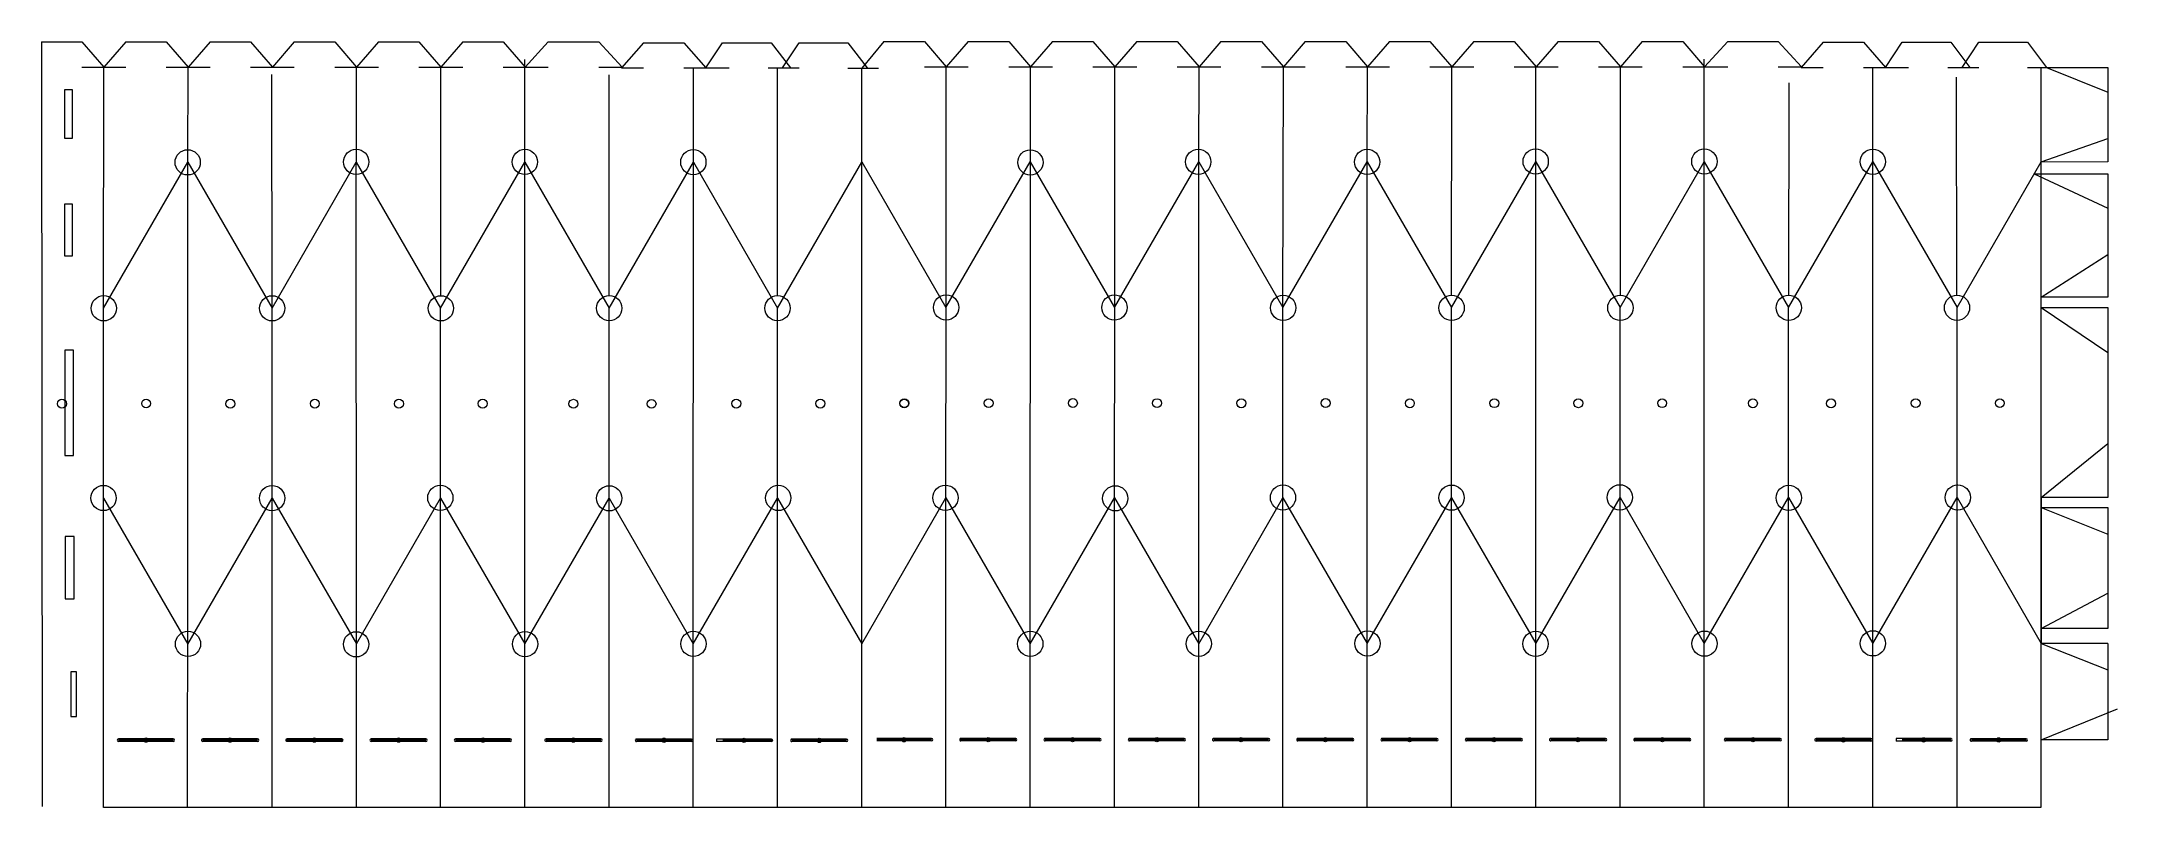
# Model space of a CAD drawing. Header units: inches. Extents: x -10.63 to -0.93, y 1.38 to 4.96.
import ezdxf
from ezdxf.lldxf.tags import DXFTag

# ---------------------------------------------------------------- set-up
doc = ezdxf.new("R2010")
doc.units = ezdxf.units.IN
doc.header["$MEASUREMENT"] = 0
doc.layers.add('Layer 1', color=7, linetype='Continuous')
doc.layers.add('SLD-0', color=7, linetype='Continuous')
tags = doc.linetypes.add('New Line1', pattern=[2, 1, -1]).pattern_tags.tags
tags[6:7] = [DXFTag(74, 4), DXFTag(75, 0), DXFTag(340, '0'), DXFTag(46, 1.0), DXFTag(50, 0.0), DXFTag(44, 0.0), DXFTag(45, 0.0)]
tags[4:5] = [DXFTag(74, 4), DXFTag(75, 0), DXFTag(340, '0'), DXFTag(46, 1.0), DXFTag(50, 0.0), DXFTag(44, 0.0), DXFTag(45, 0.0)]
tags = doc.linetypes.add('New Line10', pattern=[2, 1, -1]).pattern_tags.tags
tags[6:7] = [DXFTag(74, 4), DXFTag(75, 0), DXFTag(340, '0'), DXFTag(46, 1.0), DXFTag(50, 0.0), DXFTag(44, 0.0), DXFTag(45, 0.0)]
tags[4:5] = [DXFTag(74, 4), DXFTag(75, 0), DXFTag(340, '0'), DXFTag(46, 1.0), DXFTag(50, 0.0), DXFTag(44, 0.0), DXFTag(45, 0.0)]
tags = doc.linetypes.add('New Line100', pattern=[2, 1, -1]).pattern_tags.tags
tags[6:7] = [DXFTag(74, 4), DXFTag(75, 0), DXFTag(340, '0'), DXFTag(46, 1.0), DXFTag(50, 0.0), DXFTag(44, 0.0), DXFTag(45, 0.0)]
tags[4:5] = [DXFTag(74, 4), DXFTag(75, 0), DXFTag(340, '0'), DXFTag(46, 1.0), DXFTag(50, 0.0), DXFTag(44, 0.0), DXFTag(45, 0.0)]
tags = doc.linetypes.add('New Line101', pattern=[2, 1, -1]).pattern_tags.tags
tags[6:7] = [DXFTag(74, 4), DXFTag(75, 0), DXFTag(340, '0'), DXFTag(46, 1.0), DXFTag(50, 0.0), DXFTag(44, 0.0), DXFTag(45, 0.0)]
tags[4:5] = [DXFTag(74, 4), DXFTag(75, 0), DXFTag(340, '0'), DXFTag(46, 1.0), DXFTag(50, 0.0), DXFTag(44, 0.0), DXFTag(45, 0.0)]
tags = doc.linetypes.add('New Line102', pattern=[2, 1, -1]).pattern_tags.tags
tags[6:7] = [DXFTag(74, 4), DXFTag(75, 0), DXFTag(340, '0'), DXFTag(46, 1.0), DXFTag(50, 0.0), DXFTag(44, 0.0), DXFTag(45, 0.0)]
tags[4:5] = [DXFTag(74, 4), DXFTag(75, 0), DXFTag(340, '0'), DXFTag(46, 1.0), DXFTag(50, 0.0), DXFTag(44, 0.0), DXFTag(45, 0.0)]
tags = doc.linetypes.add('New Line103', pattern=[2, 1, -1]).pattern_tags.tags
tags[6:7] = [DXFTag(74, 4), DXFTag(75, 0), DXFTag(340, '0'), DXFTag(46, 1.0), DXFTag(50, 0.0), DXFTag(44, 0.0), DXFTag(45, 0.0)]
tags[4:5] = [DXFTag(74, 4), DXFTag(75, 0), DXFTag(340, '0'), DXFTag(46, 1.0), DXFTag(50, 0.0), DXFTag(44, 0.0), DXFTag(45, 0.0)]
tags = doc.linetypes.add('New Line104', pattern=[2, 1, -1]).pattern_tags.tags
tags[6:7] = [DXFTag(74, 4), DXFTag(75, 0), DXFTag(340, '0'), DXFTag(46, 1.0), DXFTag(50, 0.0), DXFTag(44, 0.0), DXFTag(45, 0.0)]
tags[4:5] = [DXFTag(74, 4), DXFTag(75, 0), DXFTag(340, '0'), DXFTag(46, 1.0), DXFTag(50, 0.0), DXFTag(44, 0.0), DXFTag(45, 0.0)]
tags = doc.linetypes.add('New Line105', pattern=[2, 1, -1]).pattern_tags.tags
tags[6:7] = [DXFTag(74, 4), DXFTag(75, 0), DXFTag(340, '0'), DXFTag(46, 1.0), DXFTag(50, 0.0), DXFTag(44, 0.0), DXFTag(45, 0.0)]
tags[4:5] = [DXFTag(74, 4), DXFTag(75, 0), DXFTag(340, '0'), DXFTag(46, 1.0), DXFTag(50, 0.0), DXFTag(44, 0.0), DXFTag(45, 0.0)]
tags = doc.linetypes.add('New Line106', pattern=[2, 1, -1]).pattern_tags.tags
tags[6:7] = [DXFTag(74, 4), DXFTag(75, 0), DXFTag(340, '0'), DXFTag(46, 1.0), DXFTag(50, 0.0), DXFTag(44, 0.0), DXFTag(45, 0.0)]
tags[4:5] = [DXFTag(74, 4), DXFTag(75, 0), DXFTag(340, '0'), DXFTag(46, 1.0), DXFTag(50, 0.0), DXFTag(44, 0.0), DXFTag(45, 0.0)]
tags = doc.linetypes.add('New Line107', pattern=[2, 1, -1]).pattern_tags.tags
tags[6:7] = [DXFTag(74, 4), DXFTag(75, 0), DXFTag(340, '0'), DXFTag(46, 1.0), DXFTag(50, 0.0), DXFTag(44, 0.0), DXFTag(45, 0.0)]
tags[4:5] = [DXFTag(74, 4), DXFTag(75, 0), DXFTag(340, '0'), DXFTag(46, 1.0), DXFTag(50, 0.0), DXFTag(44, 0.0), DXFTag(45, 0.0)]
tags = doc.linetypes.add('New Line108', pattern=[2, 1, -1]).pattern_tags.tags
tags[6:7] = [DXFTag(74, 4), DXFTag(75, 0), DXFTag(340, '0'), DXFTag(46, 1.0), DXFTag(50, 0.0), DXFTag(44, 0.0), DXFTag(45, 0.0)]
tags[4:5] = [DXFTag(74, 4), DXFTag(75, 0), DXFTag(340, '0'), DXFTag(46, 1.0), DXFTag(50, 0.0), DXFTag(44, 0.0), DXFTag(45, 0.0)]
tags = doc.linetypes.add('New Line109', pattern=[2, 1, -1]).pattern_tags.tags
tags[6:7] = [DXFTag(74, 4), DXFTag(75, 0), DXFTag(340, '0'), DXFTag(46, 1.0), DXFTag(50, 0.0), DXFTag(44, 0.0), DXFTag(45, 0.0)]
tags[4:5] = [DXFTag(74, 4), DXFTag(75, 0), DXFTag(340, '0'), DXFTag(46, 1.0), DXFTag(50, 0.0), DXFTag(44, 0.0), DXFTag(45, 0.0)]
tags = doc.linetypes.add('New Line11', pattern=[2, 1, -1]).pattern_tags.tags
tags[6:7] = [DXFTag(74, 4), DXFTag(75, 0), DXFTag(340, '0'), DXFTag(46, 1.0), DXFTag(50, 0.0), DXFTag(44, 0.0), DXFTag(45, 0.0)]
tags[4:5] = [DXFTag(74, 4), DXFTag(75, 0), DXFTag(340, '0'), DXFTag(46, 1.0), DXFTag(50, 0.0), DXFTag(44, 0.0), DXFTag(45, 0.0)]
tags = doc.linetypes.add('New Line110', pattern=[2, 1, -1]).pattern_tags.tags
tags[6:7] = [DXFTag(74, 4), DXFTag(75, 0), DXFTag(340, '0'), DXFTag(46, 1.0), DXFTag(50, 0.0), DXFTag(44, 0.0), DXFTag(45, 0.0)]
tags[4:5] = [DXFTag(74, 4), DXFTag(75, 0), DXFTag(340, '0'), DXFTag(46, 1.0), DXFTag(50, 0.0), DXFTag(44, 0.0), DXFTag(45, 0.0)]
tags = doc.linetypes.add('New Line111', pattern=[2, 1, -1]).pattern_tags.tags
tags[6:7] = [DXFTag(74, 4), DXFTag(75, 0), DXFTag(340, '0'), DXFTag(46, 1.0), DXFTag(50, 0.0), DXFTag(44, 0.0), DXFTag(45, 0.0)]
tags[4:5] = [DXFTag(74, 4), DXFTag(75, 0), DXFTag(340, '0'), DXFTag(46, 1.0), DXFTag(50, 0.0), DXFTag(44, 0.0), DXFTag(45, 0.0)]
tags = doc.linetypes.add('New Line112', pattern=[2, 1, -1]).pattern_tags.tags
tags[6:7] = [DXFTag(74, 4), DXFTag(75, 0), DXFTag(340, '0'), DXFTag(46, 1.0), DXFTag(50, 0.0), DXFTag(44, 0.0), DXFTag(45, 0.0)]
tags[4:5] = [DXFTag(74, 4), DXFTag(75, 0), DXFTag(340, '0'), DXFTag(46, 1.0), DXFTag(50, 0.0), DXFTag(44, 0.0), DXFTag(45, 0.0)]
tags = doc.linetypes.add('New Line113', pattern=[2, 1, -1]).pattern_tags.tags
tags[6:7] = [DXFTag(74, 4), DXFTag(75, 0), DXFTag(340, '0'), DXFTag(46, 1.0), DXFTag(50, 0.0), DXFTag(44, 0.0), DXFTag(45, 0.0)]
tags[4:5] = [DXFTag(74, 4), DXFTag(75, 0), DXFTag(340, '0'), DXFTag(46, 1.0), DXFTag(50, 0.0), DXFTag(44, 0.0), DXFTag(45, 0.0)]
tags = doc.linetypes.add('New Line114', pattern=[2, 1, -1]).pattern_tags.tags
tags[6:7] = [DXFTag(74, 4), DXFTag(75, 0), DXFTag(340, '0'), DXFTag(46, 1.0), DXFTag(50, 0.0), DXFTag(44, 0.0), DXFTag(45, 0.0)]
tags[4:5] = [DXFTag(74, 4), DXFTag(75, 0), DXFTag(340, '0'), DXFTag(46, 1.0), DXFTag(50, 0.0), DXFTag(44, 0.0), DXFTag(45, 0.0)]
tags = doc.linetypes.add('New Line115', pattern=[2, 1, -1]).pattern_tags.tags
tags[6:7] = [DXFTag(74, 4), DXFTag(75, 0), DXFTag(340, '0'), DXFTag(46, 1.0), DXFTag(50, 0.0), DXFTag(44, 0.0), DXFTag(45, 0.0)]
tags[4:5] = [DXFTag(74, 4), DXFTag(75, 0), DXFTag(340, '0'), DXFTag(46, 1.0), DXFTag(50, 0.0), DXFTag(44, 0.0), DXFTag(45, 0.0)]
tags = doc.linetypes.add('New Line116', pattern=[2, 1, -1]).pattern_tags.tags
tags[6:7] = [DXFTag(74, 4), DXFTag(75, 0), DXFTag(340, '0'), DXFTag(46, 1.0), DXFTag(50, 0.0), DXFTag(44, 0.0), DXFTag(45, 0.0)]
tags[4:5] = [DXFTag(74, 4), DXFTag(75, 0), DXFTag(340, '0'), DXFTag(46, 1.0), DXFTag(50, 0.0), DXFTag(44, 0.0), DXFTag(45, 0.0)]
tags = doc.linetypes.add('New Line117', pattern=[2, 1, -1]).pattern_tags.tags
tags[6:7] = [DXFTag(74, 4), DXFTag(75, 0), DXFTag(340, '0'), DXFTag(46, 1.0), DXFTag(50, 0.0), DXFTag(44, 0.0), DXFTag(45, 0.0)]
tags[4:5] = [DXFTag(74, 4), DXFTag(75, 0), DXFTag(340, '0'), DXFTag(46, 1.0), DXFTag(50, 0.0), DXFTag(44, 0.0), DXFTag(45, 0.0)]
tags = doc.linetypes.add('New Line118', pattern=[2, 1, -1]).pattern_tags.tags
tags[6:7] = [DXFTag(74, 4), DXFTag(75, 0), DXFTag(340, '0'), DXFTag(46, 1.0), DXFTag(50, 0.0), DXFTag(44, 0.0), DXFTag(45, 0.0)]
tags[4:5] = [DXFTag(74, 4), DXFTag(75, 0), DXFTag(340, '0'), DXFTag(46, 1.0), DXFTag(50, 0.0), DXFTag(44, 0.0), DXFTag(45, 0.0)]
tags = doc.linetypes.add('New Line119', pattern=[2, 1, -1]).pattern_tags.tags
tags[6:7] = [DXFTag(74, 4), DXFTag(75, 0), DXFTag(340, '0'), DXFTag(46, 1.0), DXFTag(50, 0.0), DXFTag(44, 0.0), DXFTag(45, 0.0)]
tags[4:5] = [DXFTag(74, 4), DXFTag(75, 0), DXFTag(340, '0'), DXFTag(46, 1.0), DXFTag(50, 0.0), DXFTag(44, 0.0), DXFTag(45, 0.0)]
tags = doc.linetypes.add('New Line12', pattern=[2, 1, -1]).pattern_tags.tags
tags[6:7] = [DXFTag(74, 4), DXFTag(75, 0), DXFTag(340, '0'), DXFTag(46, 1.0), DXFTag(50, 0.0), DXFTag(44, 0.0), DXFTag(45, 0.0)]
tags[4:5] = [DXFTag(74, 4), DXFTag(75, 0), DXFTag(340, '0'), DXFTag(46, 1.0), DXFTag(50, 0.0), DXFTag(44, 0.0), DXFTag(45, 0.0)]
tags = doc.linetypes.add('New Line120', pattern=[2, 1, -1]).pattern_tags.tags
tags[6:7] = [DXFTag(74, 4), DXFTag(75, 0), DXFTag(340, '0'), DXFTag(46, 1.0), DXFTag(50, 0.0), DXFTag(44, 0.0), DXFTag(45, 0.0)]
tags[4:5] = [DXFTag(74, 4), DXFTag(75, 0), DXFTag(340, '0'), DXFTag(46, 1.0), DXFTag(50, 0.0), DXFTag(44, 0.0), DXFTag(45, 0.0)]
tags = doc.linetypes.add('New Line121', pattern=[2, 1, -1]).pattern_tags.tags
tags[6:7] = [DXFTag(74, 4), DXFTag(75, 0), DXFTag(340, '0'), DXFTag(46, 1.0), DXFTag(50, 0.0), DXFTag(44, 0.0), DXFTag(45, 0.0)]
tags[4:5] = [DXFTag(74, 4), DXFTag(75, 0), DXFTag(340, '0'), DXFTag(46, 1.0), DXFTag(50, 0.0), DXFTag(44, 0.0), DXFTag(45, 0.0)]
tags = doc.linetypes.add('New Line122', pattern=[2, 1, -1]).pattern_tags.tags
tags[6:7] = [DXFTag(74, 4), DXFTag(75, 0), DXFTag(340, '0'), DXFTag(46, 1.0), DXFTag(50, 0.0), DXFTag(44, 0.0), DXFTag(45, 0.0)]
tags[4:5] = [DXFTag(74, 4), DXFTag(75, 0), DXFTag(340, '0'), DXFTag(46, 1.0), DXFTag(50, 0.0), DXFTag(44, 0.0), DXFTag(45, 0.0)]
tags = doc.linetypes.add('New Line123', pattern=[2, 1, -1]).pattern_tags.tags
tags[6:7] = [DXFTag(74, 4), DXFTag(75, 0), DXFTag(340, '0'), DXFTag(46, 1.0), DXFTag(50, 0.0), DXFTag(44, 0.0), DXFTag(45, 0.0)]
tags[4:5] = [DXFTag(74, 4), DXFTag(75, 0), DXFTag(340, '0'), DXFTag(46, 1.0), DXFTag(50, 0.0), DXFTag(44, 0.0), DXFTag(45, 0.0)]
tags = doc.linetypes.add('New Line124', pattern=[2, 1, -1]).pattern_tags.tags
tags[6:7] = [DXFTag(74, 4), DXFTag(75, 0), DXFTag(340, '0'), DXFTag(46, 1.0), DXFTag(50, 0.0), DXFTag(44, 0.0), DXFTag(45, 0.0)]
tags[4:5] = [DXFTag(74, 4), DXFTag(75, 0), DXFTag(340, '0'), DXFTag(46, 1.0), DXFTag(50, 0.0), DXFTag(44, 0.0), DXFTag(45, 0.0)]
tags = doc.linetypes.add('New Line125', pattern=[2, 1, -1]).pattern_tags.tags
tags[6:7] = [DXFTag(74, 4), DXFTag(75, 0), DXFTag(340, '0'), DXFTag(46, 1.0), DXFTag(50, 0.0), DXFTag(44, 0.0), DXFTag(45, 0.0)]
tags[4:5] = [DXFTag(74, 4), DXFTag(75, 0), DXFTag(340, '0'), DXFTag(46, 1.0), DXFTag(50, 0.0), DXFTag(44, 0.0), DXFTag(45, 0.0)]
tags = doc.linetypes.add('New Line126', pattern=[2, 1, -1]).pattern_tags.tags
tags[6:7] = [DXFTag(74, 4), DXFTag(75, 0), DXFTag(340, '0'), DXFTag(46, 1.0), DXFTag(50, 0.0), DXFTag(44, 0.0), DXFTag(45, 0.0)]
tags[4:5] = [DXFTag(74, 4), DXFTag(75, 0), DXFTag(340, '0'), DXFTag(46, 1.0), DXFTag(50, 0.0), DXFTag(44, 0.0), DXFTag(45, 0.0)]
tags = doc.linetypes.add('New Line127', pattern=[2, 1, -1]).pattern_tags.tags
tags[6:7] = [DXFTag(74, 4), DXFTag(75, 0), DXFTag(340, '0'), DXFTag(46, 1.0), DXFTag(50, 0.0), DXFTag(44, 0.0), DXFTag(45, 0.0)]
tags[4:5] = [DXFTag(74, 4), DXFTag(75, 0), DXFTag(340, '0'), DXFTag(46, 1.0), DXFTag(50, 0.0), DXFTag(44, 0.0), DXFTag(45, 0.0)]
tags = doc.linetypes.add('New Line128', pattern=[2, 1, -1]).pattern_tags.tags
tags[6:7] = [DXFTag(74, 4), DXFTag(75, 0), DXFTag(340, '0'), DXFTag(46, 1.0), DXFTag(50, 0.0), DXFTag(44, 0.0), DXFTag(45, 0.0)]
tags[4:5] = [DXFTag(74, 4), DXFTag(75, 0), DXFTag(340, '0'), DXFTag(46, 1.0), DXFTag(50, 0.0), DXFTag(44, 0.0), DXFTag(45, 0.0)]
tags = doc.linetypes.add('New Line129', pattern=[2, 1, -1]).pattern_tags.tags
tags[6:7] = [DXFTag(74, 4), DXFTag(75, 0), DXFTag(340, '0'), DXFTag(46, 1.0), DXFTag(50, 0.0), DXFTag(44, 0.0), DXFTag(45, 0.0)]
tags[4:5] = [DXFTag(74, 4), DXFTag(75, 0), DXFTag(340, '0'), DXFTag(46, 1.0), DXFTag(50, 0.0), DXFTag(44, 0.0), DXFTag(45, 0.0)]
tags = doc.linetypes.add('New Line13', pattern=[2, 1, -1]).pattern_tags.tags
tags[6:7] = [DXFTag(74, 4), DXFTag(75, 0), DXFTag(340, '0'), DXFTag(46, 1.0), DXFTag(50, 0.0), DXFTag(44, 0.0), DXFTag(45, 0.0)]
tags[4:5] = [DXFTag(74, 4), DXFTag(75, 0), DXFTag(340, '0'), DXFTag(46, 1.0), DXFTag(50, 0.0), DXFTag(44, 0.0), DXFTag(45, 0.0)]
tags = doc.linetypes.add('New Line130', pattern=[2, 1, -1]).pattern_tags.tags
tags[6:7] = [DXFTag(74, 4), DXFTag(75, 0), DXFTag(340, '0'), DXFTag(46, 1.0), DXFTag(50, 0.0), DXFTag(44, 0.0), DXFTag(45, 0.0)]
tags[4:5] = [DXFTag(74, 4), DXFTag(75, 0), DXFTag(340, '0'), DXFTag(46, 1.0), DXFTag(50, 0.0), DXFTag(44, 0.0), DXFTag(45, 0.0)]
tags = doc.linetypes.add('New Line131', pattern=[2, 1, -1]).pattern_tags.tags
tags[6:7] = [DXFTag(74, 4), DXFTag(75, 0), DXFTag(340, '0'), DXFTag(46, 1.0), DXFTag(50, 0.0), DXFTag(44, 0.0), DXFTag(45, 0.0)]
tags[4:5] = [DXFTag(74, 4), DXFTag(75, 0), DXFTag(340, '0'), DXFTag(46, 1.0), DXFTag(50, 0.0), DXFTag(44, 0.0), DXFTag(45, 0.0)]
tags = doc.linetypes.add('New Line132', pattern=[2, 1, -1]).pattern_tags.tags
tags[6:7] = [DXFTag(74, 4), DXFTag(75, 0), DXFTag(340, '0'), DXFTag(46, 1.0), DXFTag(50, 0.0), DXFTag(44, 0.0), DXFTag(45, 0.0)]
tags[4:5] = [DXFTag(74, 4), DXFTag(75, 0), DXFTag(340, '0'), DXFTag(46, 1.0), DXFTag(50, 0.0), DXFTag(44, 0.0), DXFTag(45, 0.0)]
tags = doc.linetypes.add('New Line133', pattern=[2, 1, -1]).pattern_tags.tags
tags[6:7] = [DXFTag(74, 4), DXFTag(75, 0), DXFTag(340, '0'), DXFTag(46, 1.0), DXFTag(50, 0.0), DXFTag(44, 0.0), DXFTag(45, 0.0)]
tags[4:5] = [DXFTag(74, 4), DXFTag(75, 0), DXFTag(340, '0'), DXFTag(46, 1.0), DXFTag(50, 0.0), DXFTag(44, 0.0), DXFTag(45, 0.0)]
tags = doc.linetypes.add('New Line134', pattern=[2, 1, -1]).pattern_tags.tags
tags[6:7] = [DXFTag(74, 4), DXFTag(75, 0), DXFTag(340, '0'), DXFTag(46, 1.0), DXFTag(50, 0.0), DXFTag(44, 0.0), DXFTag(45, 0.0)]
tags[4:5] = [DXFTag(74, 4), DXFTag(75, 0), DXFTag(340, '0'), DXFTag(46, 1.0), DXFTag(50, 0.0), DXFTag(44, 0.0), DXFTag(45, 0.0)]
tags = doc.linetypes.add('New Line135', pattern=[2, 1, -1]).pattern_tags.tags
tags[6:7] = [DXFTag(74, 4), DXFTag(75, 0), DXFTag(340, '0'), DXFTag(46, 1.0), DXFTag(50, 0.0), DXFTag(44, 0.0), DXFTag(45, 0.0)]
tags[4:5] = [DXFTag(74, 4), DXFTag(75, 0), DXFTag(340, '0'), DXFTag(46, 1.0), DXFTag(50, 0.0), DXFTag(44, 0.0), DXFTag(45, 0.0)]
tags = doc.linetypes.add('New Line136', pattern=[2, 1, -1]).pattern_tags.tags
tags[6:7] = [DXFTag(74, 4), DXFTag(75, 0), DXFTag(340, '0'), DXFTag(46, 1.0), DXFTag(50, 0.0), DXFTag(44, 0.0), DXFTag(45, 0.0)]
tags[4:5] = [DXFTag(74, 4), DXFTag(75, 0), DXFTag(340, '0'), DXFTag(46, 1.0), DXFTag(50, 0.0), DXFTag(44, 0.0), DXFTag(45, 0.0)]
tags = doc.linetypes.add('New Line137', pattern=[2, 1, -1]).pattern_tags.tags
tags[6:7] = [DXFTag(74, 4), DXFTag(75, 0), DXFTag(340, '0'), DXFTag(46, 1.0), DXFTag(50, 0.0), DXFTag(44, 0.0), DXFTag(45, 0.0)]
tags[4:5] = [DXFTag(74, 4), DXFTag(75, 0), DXFTag(340, '0'), DXFTag(46, 1.0), DXFTag(50, 0.0), DXFTag(44, 0.0), DXFTag(45, 0.0)]
tags = doc.linetypes.add('New Line138', pattern=[2, 1, -1]).pattern_tags.tags
tags[6:7] = [DXFTag(74, 4), DXFTag(75, 0), DXFTag(340, '0'), DXFTag(46, 1.0), DXFTag(50, 0.0), DXFTag(44, 0.0), DXFTag(45, 0.0)]
tags[4:5] = [DXFTag(74, 4), DXFTag(75, 0), DXFTag(340, '0'), DXFTag(46, 1.0), DXFTag(50, 0.0), DXFTag(44, 0.0), DXFTag(45, 0.0)]
tags = doc.linetypes.add('New Line139', pattern=[2, 1, -1]).pattern_tags.tags
tags[6:7] = [DXFTag(74, 4), DXFTag(75, 0), DXFTag(340, '0'), DXFTag(46, 1.0), DXFTag(50, 0.0), DXFTag(44, 0.0), DXFTag(45, 0.0)]
tags[4:5] = [DXFTag(74, 4), DXFTag(75, 0), DXFTag(340, '0'), DXFTag(46, 1.0), DXFTag(50, 0.0), DXFTag(44, 0.0), DXFTag(45, 0.0)]
tags = doc.linetypes.add('New Line14', pattern=[2, 1, -1]).pattern_tags.tags
tags[6:7] = [DXFTag(74, 4), DXFTag(75, 0), DXFTag(340, '0'), DXFTag(46, 1.0), DXFTag(50, 0.0), DXFTag(44, 0.0), DXFTag(45, 0.0)]
tags[4:5] = [DXFTag(74, 4), DXFTag(75, 0), DXFTag(340, '0'), DXFTag(46, 1.0), DXFTag(50, 0.0), DXFTag(44, 0.0), DXFTag(45, 0.0)]
tags = doc.linetypes.add('New Line140', pattern=[2, 1, -1]).pattern_tags.tags
tags[6:7] = [DXFTag(74, 4), DXFTag(75, 0), DXFTag(340, '0'), DXFTag(46, 1.0), DXFTag(50, 0.0), DXFTag(44, 0.0), DXFTag(45, 0.0)]
tags[4:5] = [DXFTag(74, 4), DXFTag(75, 0), DXFTag(340, '0'), DXFTag(46, 1.0), DXFTag(50, 0.0), DXFTag(44, 0.0), DXFTag(45, 0.0)]
tags = doc.linetypes.add('New Line141', pattern=[0.8, 0.5, -0.1, 0.1, -0.1]).pattern_tags.tags
tags[10:11] = [DXFTag(74, 4), DXFTag(75, 0), DXFTag(340, '0'), DXFTag(46, 1.0), DXFTag(50, 0.0), DXFTag(44, 0.0), DXFTag(45, 0.0)]
tags[8:9] = [DXFTag(74, 4), DXFTag(75, 0), DXFTag(340, '0'), DXFTag(46, 1.0), DXFTag(50, 0.0), DXFTag(44, 0.0), DXFTag(45, 0.0)]
tags[6:7] = [DXFTag(74, 4), DXFTag(75, 0), DXFTag(340, '0'), DXFTag(46, 1.0), DXFTag(50, 0.0), DXFTag(44, 0.0), DXFTag(45, 0.0)]
tags[4:5] = [DXFTag(74, 4), DXFTag(75, 0), DXFTag(340, '0'), DXFTag(46, 1.0), DXFTag(50, 0.0), DXFTag(44, 0.0), DXFTag(45, 0.0)]
tags = doc.linetypes.add('New Line142', pattern=[2, 1, -1]).pattern_tags.tags
tags[6:7] = [DXFTag(74, 4), DXFTag(75, 0), DXFTag(340, '0'), DXFTag(46, 1.0), DXFTag(50, 0.0), DXFTag(44, 0.0), DXFTag(45, 0.0)]
tags[4:5] = [DXFTag(74, 4), DXFTag(75, 0), DXFTag(340, '0'), DXFTag(46, 1.0), DXFTag(50, 0.0), DXFTag(44, 0.0), DXFTag(45, 0.0)]
tags = doc.linetypes.add('New Line143', pattern=[2, 1, -1]).pattern_tags.tags
tags[6:7] = [DXFTag(74, 4), DXFTag(75, 0), DXFTag(340, '0'), DXFTag(46, 1.0), DXFTag(50, 0.0), DXFTag(44, 0.0), DXFTag(45, 0.0)]
tags[4:5] = [DXFTag(74, 4), DXFTag(75, 0), DXFTag(340, '0'), DXFTag(46, 1.0), DXFTag(50, 0.0), DXFTag(44, 0.0), DXFTag(45, 0.0)]
tags = doc.linetypes.add('New Line144', pattern=[2, 1, -1]).pattern_tags.tags
tags[6:7] = [DXFTag(74, 4), DXFTag(75, 0), DXFTag(340, '0'), DXFTag(46, 1.0), DXFTag(50, 0.0), DXFTag(44, 0.0), DXFTag(45, 0.0)]
tags[4:5] = [DXFTag(74, 4), DXFTag(75, 0), DXFTag(340, '0'), DXFTag(46, 1.0), DXFTag(50, 0.0), DXFTag(44, 0.0), DXFTag(45, 0.0)]
tags = doc.linetypes.add('New Line145', pattern=[2, 1, -1]).pattern_tags.tags
tags[6:7] = [DXFTag(74, 4), DXFTag(75, 0), DXFTag(340, '0'), DXFTag(46, 1.0), DXFTag(50, 0.0), DXFTag(44, 0.0), DXFTag(45, 0.0)]
tags[4:5] = [DXFTag(74, 4), DXFTag(75, 0), DXFTag(340, '0'), DXFTag(46, 1.0), DXFTag(50, 0.0), DXFTag(44, 0.0), DXFTag(45, 0.0)]
tags = doc.linetypes.add('New Line146', pattern=[2, 1, -1]).pattern_tags.tags
tags[6:7] = [DXFTag(74, 4), DXFTag(75, 0), DXFTag(340, '0'), DXFTag(46, 1.0), DXFTag(50, 0.0), DXFTag(44, 0.0), DXFTag(45, 0.0)]
tags[4:5] = [DXFTag(74, 4), DXFTag(75, 0), DXFTag(340, '0'), DXFTag(46, 1.0), DXFTag(50, 0.0), DXFTag(44, 0.0), DXFTag(45, 0.0)]
tags = doc.linetypes.add('New Line147', pattern=[2, 1, -1]).pattern_tags.tags
tags[6:7] = [DXFTag(74, 4), DXFTag(75, 0), DXFTag(340, '0'), DXFTag(46, 1.0), DXFTag(50, 0.0), DXFTag(44, 0.0), DXFTag(45, 0.0)]
tags[4:5] = [DXFTag(74, 4), DXFTag(75, 0), DXFTag(340, '0'), DXFTag(46, 1.0), DXFTag(50, 0.0), DXFTag(44, 0.0), DXFTag(45, 0.0)]
tags = doc.linetypes.add('New Line148', pattern=[2, 1, -1]).pattern_tags.tags
tags[6:7] = [DXFTag(74, 4), DXFTag(75, 0), DXFTag(340, '0'), DXFTag(46, 1.0), DXFTag(50, 0.0), DXFTag(44, 0.0), DXFTag(45, 0.0)]
tags[4:5] = [DXFTag(74, 4), DXFTag(75, 0), DXFTag(340, '0'), DXFTag(46, 1.0), DXFTag(50, 0.0), DXFTag(44, 0.0), DXFTag(45, 0.0)]
tags = doc.linetypes.add('New Line149', pattern=[2, 1, -1]).pattern_tags.tags
tags[6:7] = [DXFTag(74, 4), DXFTag(75, 0), DXFTag(340, '0'), DXFTag(46, 1.0), DXFTag(50, 0.0), DXFTag(44, 0.0), DXFTag(45, 0.0)]
tags[4:5] = [DXFTag(74, 4), DXFTag(75, 0), DXFTag(340, '0'), DXFTag(46, 1.0), DXFTag(50, 0.0), DXFTag(44, 0.0), DXFTag(45, 0.0)]
tags = doc.linetypes.add('New Line15', pattern=[2, 1, -1]).pattern_tags.tags
tags[6:7] = [DXFTag(74, 4), DXFTag(75, 0), DXFTag(340, '0'), DXFTag(46, 1.0), DXFTag(50, 0.0), DXFTag(44, 0.0), DXFTag(45, 0.0)]
tags[4:5] = [DXFTag(74, 4), DXFTag(75, 0), DXFTag(340, '0'), DXFTag(46, 1.0), DXFTag(50, 0.0), DXFTag(44, 0.0), DXFTag(45, 0.0)]
tags = doc.linetypes.add('New Line150', pattern=[0.8, 0.5, -0.1, 0.1, -0.1]).pattern_tags.tags
tags[10:11] = [DXFTag(74, 4), DXFTag(75, 0), DXFTag(340, '0'), DXFTag(46, 1.0), DXFTag(50, 0.0), DXFTag(44, 0.0), DXFTag(45, 0.0)]
tags[8:9] = [DXFTag(74, 4), DXFTag(75, 0), DXFTag(340, '0'), DXFTag(46, 1.0), DXFTag(50, 0.0), DXFTag(44, 0.0), DXFTag(45, 0.0)]
tags[6:7] = [DXFTag(74, 4), DXFTag(75, 0), DXFTag(340, '0'), DXFTag(46, 1.0), DXFTag(50, 0.0), DXFTag(44, 0.0), DXFTag(45, 0.0)]
tags[4:5] = [DXFTag(74, 4), DXFTag(75, 0), DXFTag(340, '0'), DXFTag(46, 1.0), DXFTag(50, 0.0), DXFTag(44, 0.0), DXFTag(45, 0.0)]
tags = doc.linetypes.add('New Line151', pattern=[2, 1, -1]).pattern_tags.tags
tags[6:7] = [DXFTag(74, 4), DXFTag(75, 0), DXFTag(340, '0'), DXFTag(46, 1.0), DXFTag(50, 0.0), DXFTag(44, 0.0), DXFTag(45, 0.0)]
tags[4:5] = [DXFTag(74, 4), DXFTag(75, 0), DXFTag(340, '0'), DXFTag(46, 1.0), DXFTag(50, 0.0), DXFTag(44, 0.0), DXFTag(45, 0.0)]
tags = doc.linetypes.add('New Line152', pattern=[2, 1, -1]).pattern_tags.tags
tags[6:7] = [DXFTag(74, 4), DXFTag(75, 0), DXFTag(340, '0'), DXFTag(46, 1.0), DXFTag(50, 0.0), DXFTag(44, 0.0), DXFTag(45, 0.0)]
tags[4:5] = [DXFTag(74, 4), DXFTag(75, 0), DXFTag(340, '0'), DXFTag(46, 1.0), DXFTag(50, 0.0), DXFTag(44, 0.0), DXFTag(45, 0.0)]
tags = doc.linetypes.add('New Line153', pattern=[2, 1, -1]).pattern_tags.tags
tags[6:7] = [DXFTag(74, 4), DXFTag(75, 0), DXFTag(340, '0'), DXFTag(46, 1.0), DXFTag(50, 0.0), DXFTag(44, 0.0), DXFTag(45, 0.0)]
tags[4:5] = [DXFTag(74, 4), DXFTag(75, 0), DXFTag(340, '0'), DXFTag(46, 1.0), DXFTag(50, 0.0), DXFTag(44, 0.0), DXFTag(45, 0.0)]
tags = doc.linetypes.add('New Line154', pattern=[2, 1, -1]).pattern_tags.tags
tags[6:7] = [DXFTag(74, 4), DXFTag(75, 0), DXFTag(340, '0'), DXFTag(46, 1.0), DXFTag(50, 0.0), DXFTag(44, 0.0), DXFTag(45, 0.0)]
tags[4:5] = [DXFTag(74, 4), DXFTag(75, 0), DXFTag(340, '0'), DXFTag(46, 1.0), DXFTag(50, 0.0), DXFTag(44, 0.0), DXFTag(45, 0.0)]
tags = doc.linetypes.add('New Line155', pattern=[2, 1, -1]).pattern_tags.tags
tags[6:7] = [DXFTag(74, 4), DXFTag(75, 0), DXFTag(340, '0'), DXFTag(46, 1.0), DXFTag(50, 0.0), DXFTag(44, 0.0), DXFTag(45, 0.0)]
tags[4:5] = [DXFTag(74, 4), DXFTag(75, 0), DXFTag(340, '0'), DXFTag(46, 1.0), DXFTag(50, 0.0), DXFTag(44, 0.0), DXFTag(45, 0.0)]
tags = doc.linetypes.add('New Line156', pattern=[2, 1, -1]).pattern_tags.tags
tags[6:7] = [DXFTag(74, 4), DXFTag(75, 0), DXFTag(340, '0'), DXFTag(46, 1.0), DXFTag(50, 0.0), DXFTag(44, 0.0), DXFTag(45, 0.0)]
tags[4:5] = [DXFTag(74, 4), DXFTag(75, 0), DXFTag(340, '0'), DXFTag(46, 1.0), DXFTag(50, 0.0), DXFTag(44, 0.0), DXFTag(45, 0.0)]
tags = doc.linetypes.add('New Line157', pattern=[2, 1, -1]).pattern_tags.tags
tags[6:7] = [DXFTag(74, 4), DXFTag(75, 0), DXFTag(340, '0'), DXFTag(46, 1.0), DXFTag(50, 0.0), DXFTag(44, 0.0), DXFTag(45, 0.0)]
tags[4:5] = [DXFTag(74, 4), DXFTag(75, 0), DXFTag(340, '0'), DXFTag(46, 1.0), DXFTag(50, 0.0), DXFTag(44, 0.0), DXFTag(45, 0.0)]
tags = doc.linetypes.add('New Line158', pattern=[0.8, 0.5, -0.1, 0.1, -0.1]).pattern_tags.tags
tags[10:11] = [DXFTag(74, 4), DXFTag(75, 0), DXFTag(340, '0'), DXFTag(46, 1.0), DXFTag(50, 0.0), DXFTag(44, 0.0), DXFTag(45, 0.0)]
tags[8:9] = [DXFTag(74, 4), DXFTag(75, 0), DXFTag(340, '0'), DXFTag(46, 1.0), DXFTag(50, 0.0), DXFTag(44, 0.0), DXFTag(45, 0.0)]
tags[6:7] = [DXFTag(74, 4), DXFTag(75, 0), DXFTag(340, '0'), DXFTag(46, 1.0), DXFTag(50, 0.0), DXFTag(44, 0.0), DXFTag(45, 0.0)]
tags[4:5] = [DXFTag(74, 4), DXFTag(75, 0), DXFTag(340, '0'), DXFTag(46, 1.0), DXFTag(50, 0.0), DXFTag(44, 0.0), DXFTag(45, 0.0)]
tags = doc.linetypes.add('New Line159', pattern=[2, 1, -1]).pattern_tags.tags
tags[6:7] = [DXFTag(74, 4), DXFTag(75, 0), DXFTag(340, '0'), DXFTag(46, 1.0), DXFTag(50, 0.0), DXFTag(44, 0.0), DXFTag(45, 0.0)]
tags[4:5] = [DXFTag(74, 4), DXFTag(75, 0), DXFTag(340, '0'), DXFTag(46, 1.0), DXFTag(50, 0.0), DXFTag(44, 0.0), DXFTag(45, 0.0)]
tags = doc.linetypes.add('New Line16', pattern=[0.8, 0.5, -0.1, 0.1, -0.1]).pattern_tags.tags
tags[10:11] = [DXFTag(74, 4), DXFTag(75, 0), DXFTag(340, '0'), DXFTag(46, 1.0), DXFTag(50, 0.0), DXFTag(44, 0.0), DXFTag(45, 0.0)]
tags[8:9] = [DXFTag(74, 4), DXFTag(75, 0), DXFTag(340, '0'), DXFTag(46, 1.0), DXFTag(50, 0.0), DXFTag(44, 0.0), DXFTag(45, 0.0)]
tags[6:7] = [DXFTag(74, 4), DXFTag(75, 0), DXFTag(340, '0'), DXFTag(46, 1.0), DXFTag(50, 0.0), DXFTag(44, 0.0), DXFTag(45, 0.0)]
tags[4:5] = [DXFTag(74, 4), DXFTag(75, 0), DXFTag(340, '0'), DXFTag(46, 1.0), DXFTag(50, 0.0), DXFTag(44, 0.0), DXFTag(45, 0.0)]
tags = doc.linetypes.add('New Line17', pattern=[0.8, 0.5, -0.1, 0.1, -0.1]).pattern_tags.tags
tags[10:11] = [DXFTag(74, 4), DXFTag(75, 0), DXFTag(340, '0'), DXFTag(46, 1.0), DXFTag(50, 0.0), DXFTag(44, 0.0), DXFTag(45, 0.0)]
tags[8:9] = [DXFTag(74, 4), DXFTag(75, 0), DXFTag(340, '0'), DXFTag(46, 1.0), DXFTag(50, 0.0), DXFTag(44, 0.0), DXFTag(45, 0.0)]
tags[6:7] = [DXFTag(74, 4), DXFTag(75, 0), DXFTag(340, '0'), DXFTag(46, 1.0), DXFTag(50, 0.0), DXFTag(44, 0.0), DXFTag(45, 0.0)]
tags[4:5] = [DXFTag(74, 4), DXFTag(75, 0), DXFTag(340, '0'), DXFTag(46, 1.0), DXFTag(50, 0.0), DXFTag(44, 0.0), DXFTag(45, 0.0)]
tags = doc.linetypes.add('New Line18', pattern=[0.8, 0.5, -0.1, 0.1, -0.1]).pattern_tags.tags
tags[10:11] = [DXFTag(74, 4), DXFTag(75, 0), DXFTag(340, '0'), DXFTag(46, 1.0), DXFTag(50, 0.0), DXFTag(44, 0.0), DXFTag(45, 0.0)]
tags[8:9] = [DXFTag(74, 4), DXFTag(75, 0), DXFTag(340, '0'), DXFTag(46, 1.0), DXFTag(50, 0.0), DXFTag(44, 0.0), DXFTag(45, 0.0)]
tags[6:7] = [DXFTag(74, 4), DXFTag(75, 0), DXFTag(340, '0'), DXFTag(46, 1.0), DXFTag(50, 0.0), DXFTag(44, 0.0), DXFTag(45, 0.0)]
tags[4:5] = [DXFTag(74, 4), DXFTag(75, 0), DXFTag(340, '0'), DXFTag(46, 1.0), DXFTag(50, 0.0), DXFTag(44, 0.0), DXFTag(45, 0.0)]
tags = doc.linetypes.add('New Line19', pattern=[0.8, 0.5, -0.1, 0.1, -0.1]).pattern_tags.tags
tags[10:11] = [DXFTag(74, 4), DXFTag(75, 0), DXFTag(340, '0'), DXFTag(46, 1.0), DXFTag(50, 0.0), DXFTag(44, 0.0), DXFTag(45, 0.0)]
tags[8:9] = [DXFTag(74, 4), DXFTag(75, 0), DXFTag(340, '0'), DXFTag(46, 1.0), DXFTag(50, 0.0), DXFTag(44, 0.0), DXFTag(45, 0.0)]
tags[6:7] = [DXFTag(74, 4), DXFTag(75, 0), DXFTag(340, '0'), DXFTag(46, 1.0), DXFTag(50, 0.0), DXFTag(44, 0.0), DXFTag(45, 0.0)]
tags[4:5] = [DXFTag(74, 4), DXFTag(75, 0), DXFTag(340, '0'), DXFTag(46, 1.0), DXFTag(50, 0.0), DXFTag(44, 0.0), DXFTag(45, 0.0)]
tags = doc.linetypes.add('New Line2', pattern=[2, 1, -1]).pattern_tags.tags
tags[6:7] = [DXFTag(74, 4), DXFTag(75, 0), DXFTag(340, '0'), DXFTag(46, 1.0), DXFTag(50, 0.0), DXFTag(44, 0.0), DXFTag(45, 0.0)]
tags[4:5] = [DXFTag(74, 4), DXFTag(75, 0), DXFTag(340, '0'), DXFTag(46, 1.0), DXFTag(50, 0.0), DXFTag(44, 0.0), DXFTag(45, 0.0)]
tags = doc.linetypes.add('New Line20', pattern=[0.8, 0.5, -0.1, 0.1, -0.1]).pattern_tags.tags
tags[10:11] = [DXFTag(74, 4), DXFTag(75, 0), DXFTag(340, '0'), DXFTag(46, 1.0), DXFTag(50, 0.0), DXFTag(44, 0.0), DXFTag(45, 0.0)]
tags[8:9] = [DXFTag(74, 4), DXFTag(75, 0), DXFTag(340, '0'), DXFTag(46, 1.0), DXFTag(50, 0.0), DXFTag(44, 0.0), DXFTag(45, 0.0)]
tags[6:7] = [DXFTag(74, 4), DXFTag(75, 0), DXFTag(340, '0'), DXFTag(46, 1.0), DXFTag(50, 0.0), DXFTag(44, 0.0), DXFTag(45, 0.0)]
tags[4:5] = [DXFTag(74, 4), DXFTag(75, 0), DXFTag(340, '0'), DXFTag(46, 1.0), DXFTag(50, 0.0), DXFTag(44, 0.0), DXFTag(45, 0.0)]
tags = doc.linetypes.add('New Line21', pattern=[0.8, 0.5, -0.1, 0.1, -0.1]).pattern_tags.tags
tags[10:11] = [DXFTag(74, 4), DXFTag(75, 0), DXFTag(340, '0'), DXFTag(46, 1.0), DXFTag(50, 0.0), DXFTag(44, 0.0), DXFTag(45, 0.0)]
tags[8:9] = [DXFTag(74, 4), DXFTag(75, 0), DXFTag(340, '0'), DXFTag(46, 1.0), DXFTag(50, 0.0), DXFTag(44, 0.0), DXFTag(45, 0.0)]
tags[6:7] = [DXFTag(74, 4), DXFTag(75, 0), DXFTag(340, '0'), DXFTag(46, 1.0), DXFTag(50, 0.0), DXFTag(44, 0.0), DXFTag(45, 0.0)]
tags[4:5] = [DXFTag(74, 4), DXFTag(75, 0), DXFTag(340, '0'), DXFTag(46, 1.0), DXFTag(50, 0.0), DXFTag(44, 0.0), DXFTag(45, 0.0)]
tags = doc.linetypes.add('New Line22', pattern=[2, 1, -1]).pattern_tags.tags
tags[6:7] = [DXFTag(74, 4), DXFTag(75, 0), DXFTag(340, '0'), DXFTag(46, 1.0), DXFTag(50, 0.0), DXFTag(44, 0.0), DXFTag(45, 0.0)]
tags[4:5] = [DXFTag(74, 4), DXFTag(75, 0), DXFTag(340, '0'), DXFTag(46, 1.0), DXFTag(50, 0.0), DXFTag(44, 0.0), DXFTag(45, 0.0)]
tags = doc.linetypes.add('New Line23', pattern=[2, 1, -1]).pattern_tags.tags
tags[6:7] = [DXFTag(74, 4), DXFTag(75, 0), DXFTag(340, '0'), DXFTag(46, 1.0), DXFTag(50, 0.0), DXFTag(44, 0.0), DXFTag(45, 0.0)]
tags[4:5] = [DXFTag(74, 4), DXFTag(75, 0), DXFTag(340, '0'), DXFTag(46, 1.0), DXFTag(50, 0.0), DXFTag(44, 0.0), DXFTag(45, 0.0)]
tags = doc.linetypes.add('New Line24', pattern=[2, 1, -1]).pattern_tags.tags
tags[6:7] = [DXFTag(74, 4), DXFTag(75, 0), DXFTag(340, '0'), DXFTag(46, 1.0), DXFTag(50, 0.0), DXFTag(44, 0.0), DXFTag(45, 0.0)]
tags[4:5] = [DXFTag(74, 4), DXFTag(75, 0), DXFTag(340, '0'), DXFTag(46, 1.0), DXFTag(50, 0.0), DXFTag(44, 0.0), DXFTag(45, 0.0)]
tags = doc.linetypes.add('New Line25', pattern=[2, 1, -1]).pattern_tags.tags
tags[6:7] = [DXFTag(74, 4), DXFTag(75, 0), DXFTag(340, '0'), DXFTag(46, 1.0), DXFTag(50, 0.0), DXFTag(44, 0.0), DXFTag(45, 0.0)]
tags[4:5] = [DXFTag(74, 4), DXFTag(75, 0), DXFTag(340, '0'), DXFTag(46, 1.0), DXFTag(50, 0.0), DXFTag(44, 0.0), DXFTag(45, 0.0)]
tags = doc.linetypes.add('New Line26', pattern=[2, 1, -1]).pattern_tags.tags
tags[6:7] = [DXFTag(74, 4), DXFTag(75, 0), DXFTag(340, '0'), DXFTag(46, 1.0), DXFTag(50, 0.0), DXFTag(44, 0.0), DXFTag(45, 0.0)]
tags[4:5] = [DXFTag(74, 4), DXFTag(75, 0), DXFTag(340, '0'), DXFTag(46, 1.0), DXFTag(50, 0.0), DXFTag(44, 0.0), DXFTag(45, 0.0)]
tags = doc.linetypes.add('New Line27', pattern=[2, 1, -1]).pattern_tags.tags
tags[6:7] = [DXFTag(74, 4), DXFTag(75, 0), DXFTag(340, '0'), DXFTag(46, 1.0), DXFTag(50, 0.0), DXFTag(44, 0.0), DXFTag(45, 0.0)]
tags[4:5] = [DXFTag(74, 4), DXFTag(75, 0), DXFTag(340, '0'), DXFTag(46, 1.0), DXFTag(50, 0.0), DXFTag(44, 0.0), DXFTag(45, 0.0)]
tags = doc.linetypes.add('New Line28', pattern=[2, 1, -1]).pattern_tags.tags
tags[6:7] = [DXFTag(74, 4), DXFTag(75, 0), DXFTag(340, '0'), DXFTag(46, 1.0), DXFTag(50, 0.0), DXFTag(44, 0.0), DXFTag(45, 0.0)]
tags[4:5] = [DXFTag(74, 4), DXFTag(75, 0), DXFTag(340, '0'), DXFTag(46, 1.0), DXFTag(50, 0.0), DXFTag(44, 0.0), DXFTag(45, 0.0)]
tags = doc.linetypes.add('New Line29', pattern=[2, 1, -1]).pattern_tags.tags
tags[6:7] = [DXFTag(74, 4), DXFTag(75, 0), DXFTag(340, '0'), DXFTag(46, 1.0), DXFTag(50, 0.0), DXFTag(44, 0.0), DXFTag(45, 0.0)]
tags[4:5] = [DXFTag(74, 4), DXFTag(75, 0), DXFTag(340, '0'), DXFTag(46, 1.0), DXFTag(50, 0.0), DXFTag(44, 0.0), DXFTag(45, 0.0)]
tags = doc.linetypes.add('New Line3', pattern=[2, 1, -1]).pattern_tags.tags
tags[6:7] = [DXFTag(74, 4), DXFTag(75, 0), DXFTag(340, '0'), DXFTag(46, 1.0), DXFTag(50, 0.0), DXFTag(44, 0.0), DXFTag(45, 0.0)]
tags[4:5] = [DXFTag(74, 4), DXFTag(75, 0), DXFTag(340, '0'), DXFTag(46, 1.0), DXFTag(50, 0.0), DXFTag(44, 0.0), DXFTag(45, 0.0)]
tags = doc.linetypes.add('New Line30', pattern=[2, 1, -1]).pattern_tags.tags
tags[6:7] = [DXFTag(74, 4), DXFTag(75, 0), DXFTag(340, '0'), DXFTag(46, 1.0), DXFTag(50, 0.0), DXFTag(44, 0.0), DXFTag(45, 0.0)]
tags[4:5] = [DXFTag(74, 4), DXFTag(75, 0), DXFTag(340, '0'), DXFTag(46, 1.0), DXFTag(50, 0.0), DXFTag(44, 0.0), DXFTag(45, 0.0)]
tags = doc.linetypes.add('New Line31', pattern=[2, 1, -1]).pattern_tags.tags
tags[6:7] = [DXFTag(74, 4), DXFTag(75, 0), DXFTag(340, '0'), DXFTag(46, 1.0), DXFTag(50, 0.0), DXFTag(44, 0.0), DXFTag(45, 0.0)]
tags[4:5] = [DXFTag(74, 4), DXFTag(75, 0), DXFTag(340, '0'), DXFTag(46, 1.0), DXFTag(50, 0.0), DXFTag(44, 0.0), DXFTag(45, 0.0)]
tags = doc.linetypes.add('New Line32', pattern=[2, 1, -1]).pattern_tags.tags
tags[6:7] = [DXFTag(74, 4), DXFTag(75, 0), DXFTag(340, '0'), DXFTag(46, 1.0), DXFTag(50, 0.0), DXFTag(44, 0.0), DXFTag(45, 0.0)]
tags[4:5] = [DXFTag(74, 4), DXFTag(75, 0), DXFTag(340, '0'), DXFTag(46, 1.0), DXFTag(50, 0.0), DXFTag(44, 0.0), DXFTag(45, 0.0)]
tags = doc.linetypes.add('New Line33', pattern=[2, 1, -1]).pattern_tags.tags
tags[6:7] = [DXFTag(74, 4), DXFTag(75, 0), DXFTag(340, '0'), DXFTag(46, 1.0), DXFTag(50, 0.0), DXFTag(44, 0.0), DXFTag(45, 0.0)]
tags[4:5] = [DXFTag(74, 4), DXFTag(75, 0), DXFTag(340, '0'), DXFTag(46, 1.0), DXFTag(50, 0.0), DXFTag(44, 0.0), DXFTag(45, 0.0)]
tags = doc.linetypes.add('New Line34', pattern=[2, 1, -1]).pattern_tags.tags
tags[6:7] = [DXFTag(74, 4), DXFTag(75, 0), DXFTag(340, '0'), DXFTag(46, 1.0), DXFTag(50, 0.0), DXFTag(44, 0.0), DXFTag(45, 0.0)]
tags[4:5] = [DXFTag(74, 4), DXFTag(75, 0), DXFTag(340, '0'), DXFTag(46, 1.0), DXFTag(50, 0.0), DXFTag(44, 0.0), DXFTag(45, 0.0)]
tags = doc.linetypes.add('New Line35', pattern=[2, 1, -1]).pattern_tags.tags
tags[6:7] = [DXFTag(74, 4), DXFTag(75, 0), DXFTag(340, '0'), DXFTag(46, 1.0), DXFTag(50, 0.0), DXFTag(44, 0.0), DXFTag(45, 0.0)]
tags[4:5] = [DXFTag(74, 4), DXFTag(75, 0), DXFTag(340, '0'), DXFTag(46, 1.0), DXFTag(50, 0.0), DXFTag(44, 0.0), DXFTag(45, 0.0)]
tags = doc.linetypes.add('New Line36', pattern=[2, 1, -1]).pattern_tags.tags
tags[6:7] = [DXFTag(74, 4), DXFTag(75, 0), DXFTag(340, '0'), DXFTag(46, 1.0), DXFTag(50, 0.0), DXFTag(44, 0.0), DXFTag(45, 0.0)]
tags[4:5] = [DXFTag(74, 4), DXFTag(75, 0), DXFTag(340, '0'), DXFTag(46, 1.0), DXFTag(50, 0.0), DXFTag(44, 0.0), DXFTag(45, 0.0)]
tags = doc.linetypes.add('New Line37', pattern=[2, 1, -1]).pattern_tags.tags
tags[6:7] = [DXFTag(74, 4), DXFTag(75, 0), DXFTag(340, '0'), DXFTag(46, 1.0), DXFTag(50, 0.0), DXFTag(44, 0.0), DXFTag(45, 0.0)]
tags[4:5] = [DXFTag(74, 4), DXFTag(75, 0), DXFTag(340, '0'), DXFTag(46, 1.0), DXFTag(50, 0.0), DXFTag(44, 0.0), DXFTag(45, 0.0)]
tags = doc.linetypes.add('New Line38', pattern=[2, 1, -1]).pattern_tags.tags
tags[6:7] = [DXFTag(74, 4), DXFTag(75, 0), DXFTag(340, '0'), DXFTag(46, 1.0), DXFTag(50, 0.0), DXFTag(44, 0.0), DXFTag(45, 0.0)]
tags[4:5] = [DXFTag(74, 4), DXFTag(75, 0), DXFTag(340, '0'), DXFTag(46, 1.0), DXFTag(50, 0.0), DXFTag(44, 0.0), DXFTag(45, 0.0)]
tags = doc.linetypes.add('New Line39', pattern=[2, 1, -1]).pattern_tags.tags
tags[6:7] = [DXFTag(74, 4), DXFTag(75, 0), DXFTag(340, '0'), DXFTag(46, 1.0), DXFTag(50, 0.0), DXFTag(44, 0.0), DXFTag(45, 0.0)]
tags[4:5] = [DXFTag(74, 4), DXFTag(75, 0), DXFTag(340, '0'), DXFTag(46, 1.0), DXFTag(50, 0.0), DXFTag(44, 0.0), DXFTag(45, 0.0)]
tags = doc.linetypes.add('New Line4', pattern=[2, 1, -1]).pattern_tags.tags
tags[6:7] = [DXFTag(74, 4), DXFTag(75, 0), DXFTag(340, '0'), DXFTag(46, 1.0), DXFTag(50, 0.0), DXFTag(44, 0.0), DXFTag(45, 0.0)]
tags[4:5] = [DXFTag(74, 4), DXFTag(75, 0), DXFTag(340, '0'), DXFTag(46, 1.0), DXFTag(50, 0.0), DXFTag(44, 0.0), DXFTag(45, 0.0)]
tags = doc.linetypes.add('New Line40', pattern=[2, 1, -1]).pattern_tags.tags
tags[6:7] = [DXFTag(74, 4), DXFTag(75, 0), DXFTag(340, '0'), DXFTag(46, 1.0), DXFTag(50, 0.0), DXFTag(44, 0.0), DXFTag(45, 0.0)]
tags[4:5] = [DXFTag(74, 4), DXFTag(75, 0), DXFTag(340, '0'), DXFTag(46, 1.0), DXFTag(50, 0.0), DXFTag(44, 0.0), DXFTag(45, 0.0)]
tags = doc.linetypes.add('New Line41', pattern=[2, 1, -1]).pattern_tags.tags
tags[6:7] = [DXFTag(74, 4), DXFTag(75, 0), DXFTag(340, '0'), DXFTag(46, 1.0), DXFTag(50, 0.0), DXFTag(44, 0.0), DXFTag(45, 0.0)]
tags[4:5] = [DXFTag(74, 4), DXFTag(75, 0), DXFTag(340, '0'), DXFTag(46, 1.0), DXFTag(50, 0.0), DXFTag(44, 0.0), DXFTag(45, 0.0)]
tags = doc.linetypes.add('New Line42', pattern=[2, 1, -1]).pattern_tags.tags
tags[6:7] = [DXFTag(74, 4), DXFTag(75, 0), DXFTag(340, '0'), DXFTag(46, 1.0), DXFTag(50, 0.0), DXFTag(44, 0.0), DXFTag(45, 0.0)]
tags[4:5] = [DXFTag(74, 4), DXFTag(75, 0), DXFTag(340, '0'), DXFTag(46, 1.0), DXFTag(50, 0.0), DXFTag(44, 0.0), DXFTag(45, 0.0)]
tags = doc.linetypes.add('New Line43', pattern=[2, 1, -1]).pattern_tags.tags
tags[6:7] = [DXFTag(74, 4), DXFTag(75, 0), DXFTag(340, '0'), DXFTag(46, 1.0), DXFTag(50, 0.0), DXFTag(44, 0.0), DXFTag(45, 0.0)]
tags[4:5] = [DXFTag(74, 4), DXFTag(75, 0), DXFTag(340, '0'), DXFTag(46, 1.0), DXFTag(50, 0.0), DXFTag(44, 0.0), DXFTag(45, 0.0)]
tags = doc.linetypes.add('New Line44', pattern=[2, 1, -1]).pattern_tags.tags
tags[6:7] = [DXFTag(74, 4), DXFTag(75, 0), DXFTag(340, '0'), DXFTag(46, 1.0), DXFTag(50, 0.0), DXFTag(44, 0.0), DXFTag(45, 0.0)]
tags[4:5] = [DXFTag(74, 4), DXFTag(75, 0), DXFTag(340, '0'), DXFTag(46, 1.0), DXFTag(50, 0.0), DXFTag(44, 0.0), DXFTag(45, 0.0)]
tags = doc.linetypes.add('New Line45', pattern=[2, 1, -1]).pattern_tags.tags
tags[6:7] = [DXFTag(74, 4), DXFTag(75, 0), DXFTag(340, '0'), DXFTag(46, 1.0), DXFTag(50, 0.0), DXFTag(44, 0.0), DXFTag(45, 0.0)]
tags[4:5] = [DXFTag(74, 4), DXFTag(75, 0), DXFTag(340, '0'), DXFTag(46, 1.0), DXFTag(50, 0.0), DXFTag(44, 0.0), DXFTag(45, 0.0)]
tags = doc.linetypes.add('New Line46', pattern=[2, 1, -1]).pattern_tags.tags
tags[6:7] = [DXFTag(74, 4), DXFTag(75, 0), DXFTag(340, '0'), DXFTag(46, 1.0), DXFTag(50, 0.0), DXFTag(44, 0.0), DXFTag(45, 0.0)]
tags[4:5] = [DXFTag(74, 4), DXFTag(75, 0), DXFTag(340, '0'), DXFTag(46, 1.0), DXFTag(50, 0.0), DXFTag(44, 0.0), DXFTag(45, 0.0)]
tags = doc.linetypes.add('New Line47', pattern=[2, 1, -1]).pattern_tags.tags
tags[6:7] = [DXFTag(74, 4), DXFTag(75, 0), DXFTag(340, '0'), DXFTag(46, 1.0), DXFTag(50, 0.0), DXFTag(44, 0.0), DXFTag(45, 0.0)]
tags[4:5] = [DXFTag(74, 4), DXFTag(75, 0), DXFTag(340, '0'), DXFTag(46, 1.0), DXFTag(50, 0.0), DXFTag(44, 0.0), DXFTag(45, 0.0)]
tags = doc.linetypes.add('New Line48', pattern=[2, 1, -1]).pattern_tags.tags
tags[6:7] = [DXFTag(74, 4), DXFTag(75, 0), DXFTag(340, '0'), DXFTag(46, 1.0), DXFTag(50, 0.0), DXFTag(44, 0.0), DXFTag(45, 0.0)]
tags[4:5] = [DXFTag(74, 4), DXFTag(75, 0), DXFTag(340, '0'), DXFTag(46, 1.0), DXFTag(50, 0.0), DXFTag(44, 0.0), DXFTag(45, 0.0)]
tags = doc.linetypes.add('New Line49', pattern=[2, 1, -1]).pattern_tags.tags
tags[6:7] = [DXFTag(74, 4), DXFTag(75, 0), DXFTag(340, '0'), DXFTag(46, 1.0), DXFTag(50, 0.0), DXFTag(44, 0.0), DXFTag(45, 0.0)]
tags[4:5] = [DXFTag(74, 4), DXFTag(75, 0), DXFTag(340, '0'), DXFTag(46, 1.0), DXFTag(50, 0.0), DXFTag(44, 0.0), DXFTag(45, 0.0)]
tags = doc.linetypes.add('New Line5', pattern=[2, 1, -1]).pattern_tags.tags
tags[6:7] = [DXFTag(74, 4), DXFTag(75, 0), DXFTag(340, '0'), DXFTag(46, 1.0), DXFTag(50, 0.0), DXFTag(44, 0.0), DXFTag(45, 0.0)]
tags[4:5] = [DXFTag(74, 4), DXFTag(75, 0), DXFTag(340, '0'), DXFTag(46, 1.0), DXFTag(50, 0.0), DXFTag(44, 0.0), DXFTag(45, 0.0)]
tags = doc.linetypes.add('New Line50', pattern=[2, 1, -1]).pattern_tags.tags
tags[6:7] = [DXFTag(74, 4), DXFTag(75, 0), DXFTag(340, '0'), DXFTag(46, 1.0), DXFTag(50, 0.0), DXFTag(44, 0.0), DXFTag(45, 0.0)]
tags[4:5] = [DXFTag(74, 4), DXFTag(75, 0), DXFTag(340, '0'), DXFTag(46, 1.0), DXFTag(50, 0.0), DXFTag(44, 0.0), DXFTag(45, 0.0)]
tags = doc.linetypes.add('New Line51', pattern=[2, 1, -1]).pattern_tags.tags
tags[6:7] = [DXFTag(74, 4), DXFTag(75, 0), DXFTag(340, '0'), DXFTag(46, 1.0), DXFTag(50, 0.0), DXFTag(44, 0.0), DXFTag(45, 0.0)]
tags[4:5] = [DXFTag(74, 4), DXFTag(75, 0), DXFTag(340, '0'), DXFTag(46, 1.0), DXFTag(50, 0.0), DXFTag(44, 0.0), DXFTag(45, 0.0)]
tags = doc.linetypes.add('New Line52', pattern=[2, 1, -1]).pattern_tags.tags
tags[6:7] = [DXFTag(74, 4), DXFTag(75, 0), DXFTag(340, '0'), DXFTag(46, 1.0), DXFTag(50, 0.0), DXFTag(44, 0.0), DXFTag(45, 0.0)]
tags[4:5] = [DXFTag(74, 4), DXFTag(75, 0), DXFTag(340, '0'), DXFTag(46, 1.0), DXFTag(50, 0.0), DXFTag(44, 0.0), DXFTag(45, 0.0)]
tags = doc.linetypes.add('New Line53', pattern=[2, 1, -1]).pattern_tags.tags
tags[6:7] = [DXFTag(74, 4), DXFTag(75, 0), DXFTag(340, '0'), DXFTag(46, 1.0), DXFTag(50, 0.0), DXFTag(44, 0.0), DXFTag(45, 0.0)]
tags[4:5] = [DXFTag(74, 4), DXFTag(75, 0), DXFTag(340, '0'), DXFTag(46, 1.0), DXFTag(50, 0.0), DXFTag(44, 0.0), DXFTag(45, 0.0)]
tags = doc.linetypes.add('New Line54', pattern=[2, 1, -1]).pattern_tags.tags
tags[6:7] = [DXFTag(74, 4), DXFTag(75, 0), DXFTag(340, '0'), DXFTag(46, 1.0), DXFTag(50, 0.0), DXFTag(44, 0.0), DXFTag(45, 0.0)]
tags[4:5] = [DXFTag(74, 4), DXFTag(75, 0), DXFTag(340, '0'), DXFTag(46, 1.0), DXFTag(50, 0.0), DXFTag(44, 0.0), DXFTag(45, 0.0)]
tags = doc.linetypes.add('New Line55', pattern=[0.8, 0.5, -0.1, 0.1, -0.1]).pattern_tags.tags
tags[10:11] = [DXFTag(74, 4), DXFTag(75, 0), DXFTag(340, '0'), DXFTag(46, 1.0), DXFTag(50, 0.0), DXFTag(44, 0.0), DXFTag(45, 0.0)]
tags[8:9] = [DXFTag(74, 4), DXFTag(75, 0), DXFTag(340, '0'), DXFTag(46, 1.0), DXFTag(50, 0.0), DXFTag(44, 0.0), DXFTag(45, 0.0)]
tags[6:7] = [DXFTag(74, 4), DXFTag(75, 0), DXFTag(340, '0'), DXFTag(46, 1.0), DXFTag(50, 0.0), DXFTag(44, 0.0), DXFTag(45, 0.0)]
tags[4:5] = [DXFTag(74, 4), DXFTag(75, 0), DXFTag(340, '0'), DXFTag(46, 1.0), DXFTag(50, 0.0), DXFTag(44, 0.0), DXFTag(45, 0.0)]
tags = doc.linetypes.add('New Line56', pattern=[2, 1, -1]).pattern_tags.tags
tags[6:7] = [DXFTag(74, 4), DXFTag(75, 0), DXFTag(340, '0'), DXFTag(46, 1.0), DXFTag(50, 0.0), DXFTag(44, 0.0), DXFTag(45, 0.0)]
tags[4:5] = [DXFTag(74, 4), DXFTag(75, 0), DXFTag(340, '0'), DXFTag(46, 1.0), DXFTag(50, 0.0), DXFTag(44, 0.0), DXFTag(45, 0.0)]
tags = doc.linetypes.add('New Line57', pattern=[2, 1, -1]).pattern_tags.tags
tags[6:7] = [DXFTag(74, 4), DXFTag(75, 0), DXFTag(340, '0'), DXFTag(46, 1.0), DXFTag(50, 0.0), DXFTag(44, 0.0), DXFTag(45, 0.0)]
tags[4:5] = [DXFTag(74, 4), DXFTag(75, 0), DXFTag(340, '0'), DXFTag(46, 1.0), DXFTag(50, 0.0), DXFTag(44, 0.0), DXFTag(45, 0.0)]
tags = doc.linetypes.add('New Line58', pattern=[2, 1, -1]).pattern_tags.tags
tags[6:7] = [DXFTag(74, 4), DXFTag(75, 0), DXFTag(340, '0'), DXFTag(46, 1.0), DXFTag(50, 0.0), DXFTag(44, 0.0), DXFTag(45, 0.0)]
tags[4:5] = [DXFTag(74, 4), DXFTag(75, 0), DXFTag(340, '0'), DXFTag(46, 1.0), DXFTag(50, 0.0), DXFTag(44, 0.0), DXFTag(45, 0.0)]
tags = doc.linetypes.add('New Line59', pattern=[2, 1, -1]).pattern_tags.tags
tags[6:7] = [DXFTag(74, 4), DXFTag(75, 0), DXFTag(340, '0'), DXFTag(46, 1.0), DXFTag(50, 0.0), DXFTag(44, 0.0), DXFTag(45, 0.0)]
tags[4:5] = [DXFTag(74, 4), DXFTag(75, 0), DXFTag(340, '0'), DXFTag(46, 1.0), DXFTag(50, 0.0), DXFTag(44, 0.0), DXFTag(45, 0.0)]
tags = doc.linetypes.add('New Line6', pattern=[2, 1, -1]).pattern_tags.tags
tags[6:7] = [DXFTag(74, 4), DXFTag(75, 0), DXFTag(340, '0'), DXFTag(46, 1.0), DXFTag(50, 0.0), DXFTag(44, 0.0), DXFTag(45, 0.0)]
tags[4:5] = [DXFTag(74, 4), DXFTag(75, 0), DXFTag(340, '0'), DXFTag(46, 1.0), DXFTag(50, 0.0), DXFTag(44, 0.0), DXFTag(45, 0.0)]
tags = doc.linetypes.add('New Line60', pattern=[2, 1, -1]).pattern_tags.tags
tags[6:7] = [DXFTag(74, 4), DXFTag(75, 0), DXFTag(340, '0'), DXFTag(46, 1.0), DXFTag(50, 0.0), DXFTag(44, 0.0), DXFTag(45, 0.0)]
tags[4:5] = [DXFTag(74, 4), DXFTag(75, 0), DXFTag(340, '0'), DXFTag(46, 1.0), DXFTag(50, 0.0), DXFTag(44, 0.0), DXFTag(45, 0.0)]
tags = doc.linetypes.add('New Line61', pattern=[2, 1, -1]).pattern_tags.tags
tags[6:7] = [DXFTag(74, 4), DXFTag(75, 0), DXFTag(340, '0'), DXFTag(46, 1.0), DXFTag(50, 0.0), DXFTag(44, 0.0), DXFTag(45, 0.0)]
tags[4:5] = [DXFTag(74, 4), DXFTag(75, 0), DXFTag(340, '0'), DXFTag(46, 1.0), DXFTag(50, 0.0), DXFTag(44, 0.0), DXFTag(45, 0.0)]
tags = doc.linetypes.add('New Line62', pattern=[2, 1, -1]).pattern_tags.tags
tags[6:7] = [DXFTag(74, 4), DXFTag(75, 0), DXFTag(340, '0'), DXFTag(46, 1.0), DXFTag(50, 0.0), DXFTag(44, 0.0), DXFTag(45, 0.0)]
tags[4:5] = [DXFTag(74, 4), DXFTag(75, 0), DXFTag(340, '0'), DXFTag(46, 1.0), DXFTag(50, 0.0), DXFTag(44, 0.0), DXFTag(45, 0.0)]
tags = doc.linetypes.add('New Line63', pattern=[2, 1, -1]).pattern_tags.tags
tags[6:7] = [DXFTag(74, 4), DXFTag(75, 0), DXFTag(340, '0'), DXFTag(46, 1.0), DXFTag(50, 0.0), DXFTag(44, 0.0), DXFTag(45, 0.0)]
tags[4:5] = [DXFTag(74, 4), DXFTag(75, 0), DXFTag(340, '0'), DXFTag(46, 1.0), DXFTag(50, 0.0), DXFTag(44, 0.0), DXFTag(45, 0.0)]
tags = doc.linetypes.add('New Line64', pattern=[0.8, 0.5, -0.1, 0.1, -0.1]).pattern_tags.tags
tags[10:11] = [DXFTag(74, 4), DXFTag(75, 0), DXFTag(340, '0'), DXFTag(46, 1.0), DXFTag(50, 0.0), DXFTag(44, 0.0), DXFTag(45, 0.0)]
tags[8:9] = [DXFTag(74, 4), DXFTag(75, 0), DXFTag(340, '0'), DXFTag(46, 1.0), DXFTag(50, 0.0), DXFTag(44, 0.0), DXFTag(45, 0.0)]
tags[6:7] = [DXFTag(74, 4), DXFTag(75, 0), DXFTag(340, '0'), DXFTag(46, 1.0), DXFTag(50, 0.0), DXFTag(44, 0.0), DXFTag(45, 0.0)]
tags[4:5] = [DXFTag(74, 4), DXFTag(75, 0), DXFTag(340, '0'), DXFTag(46, 1.0), DXFTag(50, 0.0), DXFTag(44, 0.0), DXFTag(45, 0.0)]
tags = doc.linetypes.add('New Line65', pattern=[2, 1, -1]).pattern_tags.tags
tags[6:7] = [DXFTag(74, 4), DXFTag(75, 0), DXFTag(340, '0'), DXFTag(46, 1.0), DXFTag(50, 0.0), DXFTag(44, 0.0), DXFTag(45, 0.0)]
tags[4:5] = [DXFTag(74, 4), DXFTag(75, 0), DXFTag(340, '0'), DXFTag(46, 1.0), DXFTag(50, 0.0), DXFTag(44, 0.0), DXFTag(45, 0.0)]
tags = doc.linetypes.add('New Line66', pattern=[2, 1, -1]).pattern_tags.tags
tags[6:7] = [DXFTag(74, 4), DXFTag(75, 0), DXFTag(340, '0'), DXFTag(46, 1.0), DXFTag(50, 0.0), DXFTag(44, 0.0), DXFTag(45, 0.0)]
tags[4:5] = [DXFTag(74, 4), DXFTag(75, 0), DXFTag(340, '0'), DXFTag(46, 1.0), DXFTag(50, 0.0), DXFTag(44, 0.0), DXFTag(45, 0.0)]
tags = doc.linetypes.add('New Line67', pattern=[2, 1, -1]).pattern_tags.tags
tags[6:7] = [DXFTag(74, 4), DXFTag(75, 0), DXFTag(340, '0'), DXFTag(46, 1.0), DXFTag(50, 0.0), DXFTag(44, 0.0), DXFTag(45, 0.0)]
tags[4:5] = [DXFTag(74, 4), DXFTag(75, 0), DXFTag(340, '0'), DXFTag(46, 1.0), DXFTag(50, 0.0), DXFTag(44, 0.0), DXFTag(45, 0.0)]
tags = doc.linetypes.add('New Line68', pattern=[2, 1, -1]).pattern_tags.tags
tags[6:7] = [DXFTag(74, 4), DXFTag(75, 0), DXFTag(340, '0'), DXFTag(46, 1.0), DXFTag(50, 0.0), DXFTag(44, 0.0), DXFTag(45, 0.0)]
tags[4:5] = [DXFTag(74, 4), DXFTag(75, 0), DXFTag(340, '0'), DXFTag(46, 1.0), DXFTag(50, 0.0), DXFTag(44, 0.0), DXFTag(45, 0.0)]
tags = doc.linetypes.add('New Line69', pattern=[2, 1, -1]).pattern_tags.tags
tags[6:7] = [DXFTag(74, 4), DXFTag(75, 0), DXFTag(340, '0'), DXFTag(46, 1.0), DXFTag(50, 0.0), DXFTag(44, 0.0), DXFTag(45, 0.0)]
tags[4:5] = [DXFTag(74, 4), DXFTag(75, 0), DXFTag(340, '0'), DXFTag(46, 1.0), DXFTag(50, 0.0), DXFTag(44, 0.0), DXFTag(45, 0.0)]
tags = doc.linetypes.add('New Line7', pattern=[2, 1, -1]).pattern_tags.tags
tags[6:7] = [DXFTag(74, 4), DXFTag(75, 0), DXFTag(340, '0'), DXFTag(46, 1.0), DXFTag(50, 0.0), DXFTag(44, 0.0), DXFTag(45, 0.0)]
tags[4:5] = [DXFTag(74, 4), DXFTag(75, 0), DXFTag(340, '0'), DXFTag(46, 1.0), DXFTag(50, 0.0), DXFTag(44, 0.0), DXFTag(45, 0.0)]
tags = doc.linetypes.add('New Line70', pattern=[2, 1, -1]).pattern_tags.tags
tags[6:7] = [DXFTag(74, 4), DXFTag(75, 0), DXFTag(340, '0'), DXFTag(46, 1.0), DXFTag(50, 0.0), DXFTag(44, 0.0), DXFTag(45, 0.0)]
tags[4:5] = [DXFTag(74, 4), DXFTag(75, 0), DXFTag(340, '0'), DXFTag(46, 1.0), DXFTag(50, 0.0), DXFTag(44, 0.0), DXFTag(45, 0.0)]
tags = doc.linetypes.add('New Line71', pattern=[2, 1, -1]).pattern_tags.tags
tags[6:7] = [DXFTag(74, 4), DXFTag(75, 0), DXFTag(340, '0'), DXFTag(46, 1.0), DXFTag(50, 0.0), DXFTag(44, 0.0), DXFTag(45, 0.0)]
tags[4:5] = [DXFTag(74, 4), DXFTag(75, 0), DXFTag(340, '0'), DXFTag(46, 1.0), DXFTag(50, 0.0), DXFTag(44, 0.0), DXFTag(45, 0.0)]
tags = doc.linetypes.add('New Line72', pattern=[0.8, 0.5, -0.1, 0.1, -0.1]).pattern_tags.tags
tags[10:11] = [DXFTag(74, 4), DXFTag(75, 0), DXFTag(340, '0'), DXFTag(46, 1.0), DXFTag(50, 0.0), DXFTag(44, 0.0), DXFTag(45, 0.0)]
tags[8:9] = [DXFTag(74, 4), DXFTag(75, 0), DXFTag(340, '0'), DXFTag(46, 1.0), DXFTag(50, 0.0), DXFTag(44, 0.0), DXFTag(45, 0.0)]
tags[6:7] = [DXFTag(74, 4), DXFTag(75, 0), DXFTag(340, '0'), DXFTag(46, 1.0), DXFTag(50, 0.0), DXFTag(44, 0.0), DXFTag(45, 0.0)]
tags[4:5] = [DXFTag(74, 4), DXFTag(75, 0), DXFTag(340, '0'), DXFTag(46, 1.0), DXFTag(50, 0.0), DXFTag(44, 0.0), DXFTag(45, 0.0)]
tags = doc.linetypes.add('New Line73', pattern=[2, 1, -1]).pattern_tags.tags
tags[6:7] = [DXFTag(74, 4), DXFTag(75, 0), DXFTag(340, '0'), DXFTag(46, 1.0), DXFTag(50, 0.0), DXFTag(44, 0.0), DXFTag(45, 0.0)]
tags[4:5] = [DXFTag(74, 4), DXFTag(75, 0), DXFTag(340, '0'), DXFTag(46, 1.0), DXFTag(50, 0.0), DXFTag(44, 0.0), DXFTag(45, 0.0)]
tags = doc.linetypes.add('New Line74', pattern=[2, 1, -1]).pattern_tags.tags
tags[6:7] = [DXFTag(74, 4), DXFTag(75, 0), DXFTag(340, '0'), DXFTag(46, 1.0), DXFTag(50, 0.0), DXFTag(44, 0.0), DXFTag(45, 0.0)]
tags[4:5] = [DXFTag(74, 4), DXFTag(75, 0), DXFTag(340, '0'), DXFTag(46, 1.0), DXFTag(50, 0.0), DXFTag(44, 0.0), DXFTag(45, 0.0)]
tags = doc.linetypes.add('New Line75', pattern=[2, 1, -1]).pattern_tags.tags
tags[6:7] = [DXFTag(74, 4), DXFTag(75, 0), DXFTag(340, '0'), DXFTag(46, 1.0), DXFTag(50, 0.0), DXFTag(44, 0.0), DXFTag(45, 0.0)]
tags[4:5] = [DXFTag(74, 4), DXFTag(75, 0), DXFTag(340, '0'), DXFTag(46, 1.0), DXFTag(50, 0.0), DXFTag(44, 0.0), DXFTag(45, 0.0)]
tags = doc.linetypes.add('New Line76', pattern=[2, 1, -1]).pattern_tags.tags
tags[6:7] = [DXFTag(74, 4), DXFTag(75, 0), DXFTag(340, '0'), DXFTag(46, 1.0), DXFTag(50, 0.0), DXFTag(44, 0.0), DXFTag(45, 0.0)]
tags[4:5] = [DXFTag(74, 4), DXFTag(75, 0), DXFTag(340, '0'), DXFTag(46, 1.0), DXFTag(50, 0.0), DXFTag(44, 0.0), DXFTag(45, 0.0)]
tags = doc.linetypes.add('New Line77', pattern=[2, 1, -1]).pattern_tags.tags
tags[6:7] = [DXFTag(74, 4), DXFTag(75, 0), DXFTag(340, '0'), DXFTag(46, 1.0), DXFTag(50, 0.0), DXFTag(44, 0.0), DXFTag(45, 0.0)]
tags[4:5] = [DXFTag(74, 4), DXFTag(75, 0), DXFTag(340, '0'), DXFTag(46, 1.0), DXFTag(50, 0.0), DXFTag(44, 0.0), DXFTag(45, 0.0)]
tags = doc.linetypes.add('New Line78', pattern=[2, 1, -1]).pattern_tags.tags
tags[6:7] = [DXFTag(74, 4), DXFTag(75, 0), DXFTag(340, '0'), DXFTag(46, 1.0), DXFTag(50, 0.0), DXFTag(44, 0.0), DXFTag(45, 0.0)]
tags[4:5] = [DXFTag(74, 4), DXFTag(75, 0), DXFTag(340, '0'), DXFTag(46, 1.0), DXFTag(50, 0.0), DXFTag(44, 0.0), DXFTag(45, 0.0)]
tags = doc.linetypes.add('New Line79', pattern=[2, 1, -1]).pattern_tags.tags
tags[6:7] = [DXFTag(74, 4), DXFTag(75, 0), DXFTag(340, '0'), DXFTag(46, 1.0), DXFTag(50, 0.0), DXFTag(44, 0.0), DXFTag(45, 0.0)]
tags[4:5] = [DXFTag(74, 4), DXFTag(75, 0), DXFTag(340, '0'), DXFTag(46, 1.0), DXFTag(50, 0.0), DXFTag(44, 0.0), DXFTag(45, 0.0)]
tags = doc.linetypes.add('New Line8', pattern=[2, 1, -1]).pattern_tags.tags
tags[6:7] = [DXFTag(74, 4), DXFTag(75, 0), DXFTag(340, '0'), DXFTag(46, 1.0), DXFTag(50, 0.0), DXFTag(44, 0.0), DXFTag(45, 0.0)]
tags[4:5] = [DXFTag(74, 4), DXFTag(75, 0), DXFTag(340, '0'), DXFTag(46, 1.0), DXFTag(50, 0.0), DXFTag(44, 0.0), DXFTag(45, 0.0)]
tags = doc.linetypes.add('New Line80', pattern=[2, 1, -1]).pattern_tags.tags
tags[6:7] = [DXFTag(74, 4), DXFTag(75, 0), DXFTag(340, '0'), DXFTag(46, 1.0), DXFTag(50, 0.0), DXFTag(44, 0.0), DXFTag(45, 0.0)]
tags[4:5] = [DXFTag(74, 4), DXFTag(75, 0), DXFTag(340, '0'), DXFTag(46, 1.0), DXFTag(50, 0.0), DXFTag(44, 0.0), DXFTag(45, 0.0)]
tags = doc.linetypes.add('New Line81', pattern=[2, 1, -1]).pattern_tags.tags
tags[6:7] = [DXFTag(74, 4), DXFTag(75, 0), DXFTag(340, '0'), DXFTag(46, 1.0), DXFTag(50, 0.0), DXFTag(44, 0.0), DXFTag(45, 0.0)]
tags[4:5] = [DXFTag(74, 4), DXFTag(75, 0), DXFTag(340, '0'), DXFTag(46, 1.0), DXFTag(50, 0.0), DXFTag(44, 0.0), DXFTag(45, 0.0)]
tags = doc.linetypes.add('New Line82', pattern=[2, 1, -1]).pattern_tags.tags
tags[6:7] = [DXFTag(74, 4), DXFTag(75, 0), DXFTag(340, '0'), DXFTag(46, 1.0), DXFTag(50, 0.0), DXFTag(44, 0.0), DXFTag(45, 0.0)]
tags[4:5] = [DXFTag(74, 4), DXFTag(75, 0), DXFTag(340, '0'), DXFTag(46, 1.0), DXFTag(50, 0.0), DXFTag(44, 0.0), DXFTag(45, 0.0)]
tags = doc.linetypes.add('New Line83', pattern=[2, 1, -1]).pattern_tags.tags
tags[6:7] = [DXFTag(74, 4), DXFTag(75, 0), DXFTag(340, '0'), DXFTag(46, 1.0), DXFTag(50, 0.0), DXFTag(44, 0.0), DXFTag(45, 0.0)]
tags[4:5] = [DXFTag(74, 4), DXFTag(75, 0), DXFTag(340, '0'), DXFTag(46, 1.0), DXFTag(50, 0.0), DXFTag(44, 0.0), DXFTag(45, 0.0)]
tags = doc.linetypes.add('New Line84', pattern=[2, 1, -1]).pattern_tags.tags
tags[6:7] = [DXFTag(74, 4), DXFTag(75, 0), DXFTag(340, '0'), DXFTag(46, 1.0), DXFTag(50, 0.0), DXFTag(44, 0.0), DXFTag(45, 0.0)]
tags[4:5] = [DXFTag(74, 4), DXFTag(75, 0), DXFTag(340, '0'), DXFTag(46, 1.0), DXFTag(50, 0.0), DXFTag(44, 0.0), DXFTag(45, 0.0)]
tags = doc.linetypes.add('New Line85', pattern=[0.8, 0.5, -0.1, 0.1, -0.1]).pattern_tags.tags
tags[10:11] = [DXFTag(74, 4), DXFTag(75, 0), DXFTag(340, '0'), DXFTag(46, 1.0), DXFTag(50, 0.0), DXFTag(44, 0.0), DXFTag(45, 0.0)]
tags[8:9] = [DXFTag(74, 4), DXFTag(75, 0), DXFTag(340, '0'), DXFTag(46, 1.0), DXFTag(50, 0.0), DXFTag(44, 0.0), DXFTag(45, 0.0)]
tags[6:7] = [DXFTag(74, 4), DXFTag(75, 0), DXFTag(340, '0'), DXFTag(46, 1.0), DXFTag(50, 0.0), DXFTag(44, 0.0), DXFTag(45, 0.0)]
tags[4:5] = [DXFTag(74, 4), DXFTag(75, 0), DXFTag(340, '0'), DXFTag(46, 1.0), DXFTag(50, 0.0), DXFTag(44, 0.0), DXFTag(45, 0.0)]
tags = doc.linetypes.add('New Line86', pattern=[0.8, 0.5, -0.1, 0.1, -0.1]).pattern_tags.tags
tags[10:11] = [DXFTag(74, 4), DXFTag(75, 0), DXFTag(340, '0'), DXFTag(46, 1.0), DXFTag(50, 0.0), DXFTag(44, 0.0), DXFTag(45, 0.0)]
tags[8:9] = [DXFTag(74, 4), DXFTag(75, 0), DXFTag(340, '0'), DXFTag(46, 1.0), DXFTag(50, 0.0), DXFTag(44, 0.0), DXFTag(45, 0.0)]
tags[6:7] = [DXFTag(74, 4), DXFTag(75, 0), DXFTag(340, '0'), DXFTag(46, 1.0), DXFTag(50, 0.0), DXFTag(44, 0.0), DXFTag(45, 0.0)]
tags[4:5] = [DXFTag(74, 4), DXFTag(75, 0), DXFTag(340, '0'), DXFTag(46, 1.0), DXFTag(50, 0.0), DXFTag(44, 0.0), DXFTag(45, 0.0)]
tags = doc.linetypes.add('New Line87', pattern=[0.8, 0.5, -0.1, 0.1, -0.1]).pattern_tags.tags
tags[10:11] = [DXFTag(74, 4), DXFTag(75, 0), DXFTag(340, '0'), DXFTag(46, 1.0), DXFTag(50, 0.0), DXFTag(44, 0.0), DXFTag(45, 0.0)]
tags[8:9] = [DXFTag(74, 4), DXFTag(75, 0), DXFTag(340, '0'), DXFTag(46, 1.0), DXFTag(50, 0.0), DXFTag(44, 0.0), DXFTag(45, 0.0)]
tags[6:7] = [DXFTag(74, 4), DXFTag(75, 0), DXFTag(340, '0'), DXFTag(46, 1.0), DXFTag(50, 0.0), DXFTag(44, 0.0), DXFTag(45, 0.0)]
tags[4:5] = [DXFTag(74, 4), DXFTag(75, 0), DXFTag(340, '0'), DXFTag(46, 1.0), DXFTag(50, 0.0), DXFTag(44, 0.0), DXFTag(45, 0.0)]
tags = doc.linetypes.add('New Line88', pattern=[0.8, 0.5, -0.1, 0.1, -0.1]).pattern_tags.tags
tags[10:11] = [DXFTag(74, 4), DXFTag(75, 0), DXFTag(340, '0'), DXFTag(46, 1.0), DXFTag(50, 0.0), DXFTag(44, 0.0), DXFTag(45, 0.0)]
tags[8:9] = [DXFTag(74, 4), DXFTag(75, 0), DXFTag(340, '0'), DXFTag(46, 1.0), DXFTag(50, 0.0), DXFTag(44, 0.0), DXFTag(45, 0.0)]
tags[6:7] = [DXFTag(74, 4), DXFTag(75, 0), DXFTag(340, '0'), DXFTag(46, 1.0), DXFTag(50, 0.0), DXFTag(44, 0.0), DXFTag(45, 0.0)]
tags[4:5] = [DXFTag(74, 4), DXFTag(75, 0), DXFTag(340, '0'), DXFTag(46, 1.0), DXFTag(50, 0.0), DXFTag(44, 0.0), DXFTag(45, 0.0)]
tags = doc.linetypes.add('New Line89', pattern=[0.8, 0.5, -0.1, 0.1, -0.1]).pattern_tags.tags
tags[10:11] = [DXFTag(74, 4), DXFTag(75, 0), DXFTag(340, '0'), DXFTag(46, 1.0), DXFTag(50, 0.0), DXFTag(44, 0.0), DXFTag(45, 0.0)]
tags[8:9] = [DXFTag(74, 4), DXFTag(75, 0), DXFTag(340, '0'), DXFTag(46, 1.0), DXFTag(50, 0.0), DXFTag(44, 0.0), DXFTag(45, 0.0)]
tags[6:7] = [DXFTag(74, 4), DXFTag(75, 0), DXFTag(340, '0'), DXFTag(46, 1.0), DXFTag(50, 0.0), DXFTag(44, 0.0), DXFTag(45, 0.0)]
tags[4:5] = [DXFTag(74, 4), DXFTag(75, 0), DXFTag(340, '0'), DXFTag(46, 1.0), DXFTag(50, 0.0), DXFTag(44, 0.0), DXFTag(45, 0.0)]
tags = doc.linetypes.add('New Line9', pattern=[2, 1, -1]).pattern_tags.tags
tags[6:7] = [DXFTag(74, 4), DXFTag(75, 0), DXFTag(340, '0'), DXFTag(46, 1.0), DXFTag(50, 0.0), DXFTag(44, 0.0), DXFTag(45, 0.0)]
tags[4:5] = [DXFTag(74, 4), DXFTag(75, 0), DXFTag(340, '0'), DXFTag(46, 1.0), DXFTag(50, 0.0), DXFTag(44, 0.0), DXFTag(45, 0.0)]
tags = doc.linetypes.add('New Line90', pattern=[0.8, 0.5, -0.1, 0.1, -0.1]).pattern_tags.tags
tags[10:11] = [DXFTag(74, 4), DXFTag(75, 0), DXFTag(340, '0'), DXFTag(46, 1.0), DXFTag(50, 0.0), DXFTag(44, 0.0), DXFTag(45, 0.0)]
tags[8:9] = [DXFTag(74, 4), DXFTag(75, 0), DXFTag(340, '0'), DXFTag(46, 1.0), DXFTag(50, 0.0), DXFTag(44, 0.0), DXFTag(45, 0.0)]
tags[6:7] = [DXFTag(74, 4), DXFTag(75, 0), DXFTag(340, '0'), DXFTag(46, 1.0), DXFTag(50, 0.0), DXFTag(44, 0.0), DXFTag(45, 0.0)]
tags[4:5] = [DXFTag(74, 4), DXFTag(75, 0), DXFTag(340, '0'), DXFTag(46, 1.0), DXFTag(50, 0.0), DXFTag(44, 0.0), DXFTag(45, 0.0)]
tags = doc.linetypes.add('New Line91', pattern=[0.8, 0.5, -0.1, 0.1, -0.1]).pattern_tags.tags
tags[10:11] = [DXFTag(74, 4), DXFTag(75, 0), DXFTag(340, '0'), DXFTag(46, 1.0), DXFTag(50, 0.0), DXFTag(44, 0.0), DXFTag(45, 0.0)]
tags[8:9] = [DXFTag(74, 4), DXFTag(75, 0), DXFTag(340, '0'), DXFTag(46, 1.0), DXFTag(50, 0.0), DXFTag(44, 0.0), DXFTag(45, 0.0)]
tags[6:7] = [DXFTag(74, 4), DXFTag(75, 0), DXFTag(340, '0'), DXFTag(46, 1.0), DXFTag(50, 0.0), DXFTag(44, 0.0), DXFTag(45, 0.0)]
tags[4:5] = [DXFTag(74, 4), DXFTag(75, 0), DXFTag(340, '0'), DXFTag(46, 1.0), DXFTag(50, 0.0), DXFTag(44, 0.0), DXFTag(45, 0.0)]
tags = doc.linetypes.add('New Line92', pattern=[2, 1, -1]).pattern_tags.tags
tags[6:7] = [DXFTag(74, 4), DXFTag(75, 0), DXFTag(340, '0'), DXFTag(46, 1.0), DXFTag(50, 0.0), DXFTag(44, 0.0), DXFTag(45, 0.0)]
tags[4:5] = [DXFTag(74, 4), DXFTag(75, 0), DXFTag(340, '0'), DXFTag(46, 1.0), DXFTag(50, 0.0), DXFTag(44, 0.0), DXFTag(45, 0.0)]
tags = doc.linetypes.add('New Line93', pattern=[0.8, 0.5, -0.1, 0.1, -0.1]).pattern_tags.tags
tags[10:11] = [DXFTag(74, 4), DXFTag(75, 0), DXFTag(340, '0'), DXFTag(46, 1.0), DXFTag(50, 0.0), DXFTag(44, 0.0), DXFTag(45, 0.0)]
tags[8:9] = [DXFTag(74, 4), DXFTag(75, 0), DXFTag(340, '0'), DXFTag(46, 1.0), DXFTag(50, 0.0), DXFTag(44, 0.0), DXFTag(45, 0.0)]
tags[6:7] = [DXFTag(74, 4), DXFTag(75, 0), DXFTag(340, '0'), DXFTag(46, 1.0), DXFTag(50, 0.0), DXFTag(44, 0.0), DXFTag(45, 0.0)]
tags[4:5] = [DXFTag(74, 4), DXFTag(75, 0), DXFTag(340, '0'), DXFTag(46, 1.0), DXFTag(50, 0.0), DXFTag(44, 0.0), DXFTag(45, 0.0)]
tags = doc.linetypes.add('New Line94', pattern=[0.8, 0.5, -0.1, 0.1, -0.1]).pattern_tags.tags
tags[10:11] = [DXFTag(74, 4), DXFTag(75, 0), DXFTag(340, '0'), DXFTag(46, 1.0), DXFTag(50, 0.0), DXFTag(44, 0.0), DXFTag(45, 0.0)]
tags[8:9] = [DXFTag(74, 4), DXFTag(75, 0), DXFTag(340, '0'), DXFTag(46, 1.0), DXFTag(50, 0.0), DXFTag(44, 0.0), DXFTag(45, 0.0)]
tags[6:7] = [DXFTag(74, 4), DXFTag(75, 0), DXFTag(340, '0'), DXFTag(46, 1.0), DXFTag(50, 0.0), DXFTag(44, 0.0), DXFTag(45, 0.0)]
tags[4:5] = [DXFTag(74, 4), DXFTag(75, 0), DXFTag(340, '0'), DXFTag(46, 1.0), DXFTag(50, 0.0), DXFTag(44, 0.0), DXFTag(45, 0.0)]
tags = doc.linetypes.add('New Line95', pattern=[0.8, 0.5, -0.1, 0.1, -0.1]).pattern_tags.tags
tags[10:11] = [DXFTag(74, 4), DXFTag(75, 0), DXFTag(340, '0'), DXFTag(46, 1.0), DXFTag(50, 0.0), DXFTag(44, 0.0), DXFTag(45, 0.0)]
tags[8:9] = [DXFTag(74, 4), DXFTag(75, 0), DXFTag(340, '0'), DXFTag(46, 1.0), DXFTag(50, 0.0), DXFTag(44, 0.0), DXFTag(45, 0.0)]
tags[6:7] = [DXFTag(74, 4), DXFTag(75, 0), DXFTag(340, '0'), DXFTag(46, 1.0), DXFTag(50, 0.0), DXFTag(44, 0.0), DXFTag(45, 0.0)]
tags[4:5] = [DXFTag(74, 4), DXFTag(75, 0), DXFTag(340, '0'), DXFTag(46, 1.0), DXFTag(50, 0.0), DXFTag(44, 0.0), DXFTag(45, 0.0)]
tags = doc.linetypes.add('New Line96', pattern=[2, 1, -1]).pattern_tags.tags
tags[6:7] = [DXFTag(74, 4), DXFTag(75, 0), DXFTag(340, '0'), DXFTag(46, 1.0), DXFTag(50, 0.0), DXFTag(44, 0.0), DXFTag(45, 0.0)]
tags[4:5] = [DXFTag(74, 4), DXFTag(75, 0), DXFTag(340, '0'), DXFTag(46, 1.0), DXFTag(50, 0.0), DXFTag(44, 0.0), DXFTag(45, 0.0)]
tags = doc.linetypes.add('New Line97', pattern=[2, 1, -1]).pattern_tags.tags
tags[6:7] = [DXFTag(74, 4), DXFTag(75, 0), DXFTag(340, '0'), DXFTag(46, 1.0), DXFTag(50, 0.0), DXFTag(44, 0.0), DXFTag(45, 0.0)]
tags[4:5] = [DXFTag(74, 4), DXFTag(75, 0), DXFTag(340, '0'), DXFTag(46, 1.0), DXFTag(50, 0.0), DXFTag(44, 0.0), DXFTag(45, 0.0)]
tags = doc.linetypes.add('New Line98', pattern=[0.8, 0.5, -0.1, 0.1, -0.1]).pattern_tags.tags
tags[10:11] = [DXFTag(74, 4), DXFTag(75, 0), DXFTag(340, '0'), DXFTag(46, 1.0), DXFTag(50, 0.0), DXFTag(44, 0.0), DXFTag(45, 0.0)]
tags[8:9] = [DXFTag(74, 4), DXFTag(75, 0), DXFTag(340, '0'), DXFTag(46, 1.0), DXFTag(50, 0.0), DXFTag(44, 0.0), DXFTag(45, 0.0)]
tags[6:7] = [DXFTag(74, 4), DXFTag(75, 0), DXFTag(340, '0'), DXFTag(46, 1.0), DXFTag(50, 0.0), DXFTag(44, 0.0), DXFTag(45, 0.0)]
tags[4:5] = [DXFTag(74, 4), DXFTag(75, 0), DXFTag(340, '0'), DXFTag(46, 1.0), DXFTag(50, 0.0), DXFTag(44, 0.0), DXFTag(45, 0.0)]
tags = doc.linetypes.add('New Line99', pattern=[2, 1, -1]).pattern_tags.tags
tags[6:7] = [DXFTag(74, 4), DXFTag(75, 0), DXFTag(340, '0'), DXFTag(46, 1.0), DXFTag(50, 0.0), DXFTag(44, 0.0), DXFTag(45, 0.0)]
tags[4:5] = [DXFTag(74, 4), DXFTag(75, 0), DXFTag(340, '0'), DXFTag(46, 1.0), DXFTag(50, 0.0), DXFTag(44, 0.0), DXFTag(45, 0.0)]

msp = doc.modelspace()

# ---------------------------------------------------------------- linework, layer by layer
at = {"layer": 'Layer 1', "color": 250, "lineweight": 18}
for points in [[(-10.525, 4.5058), (-10.4875, 4.5058), (-10.4875, 4.7308), (-10.525, 4.7308), (-10.525, 4.5058)], [(-10.525, 3.9557), (-10.4875, 3.9557), (-10.4875, 4.1974), (-10.525, 4.1974), (-10.525, 3.9557)], [(-10.5235, 3.0223), (-10.4819, 3.0223), (-10.4819, 3.514), (-10.5235, 3.514), (-10.5235, 3.0223)], [(-10.5217, 2.3524), (-10.48, 2.3524), (-10.48, 2.6441), (-10.5217, 2.6441), (-10.5217, 2.3524)], [(-10.4942, 1.8024), (-10.4692, 1.8024), (-10.4692, 2.0107), (-10.4942, 2.0107), (-10.4942, 1.8024)]]:
    msp.add_lwpolyline(points, close=True, dxfattribs=at)
for points in [[(-10.6319, 4.9553), (-10.6319, 4.9553), (-10.6292, 1.3808), (-10.6292, 1.3808)], [(-1.2628, 4.836), (-1.2628, 4.836), (-0.9771, 4.7203), (-0.9771, 4.7203)], [(-1.2872, 4.3954), (-1.2872, 4.3954), (-0.9771, 4.5037), (-0.9771, 4.5037)], [(-1.3202, 4.338), (-1.3202, 4.338), (-0.9771, 4.1787), (-0.9771, 4.1787)], [(-1.2872, 3.7618), (-1.2872, 3.7618), (-0.9771, 3.962), (-0.9771, 3.962)], [(-1.2872, 3.7135), (-1.2872, 3.7135), (-0.9771, 3.5037), (-0.9771, 3.5037)], [(-1.2873, 2.8253), (-1.2873, 2.8253), (-0.9771, 3.0787), (-0.9771, 3.0787)], [(-1.2873, 2.7795), (-1.2873, 2.7795), (-0.9771, 2.6537), (-0.9771, 2.6537)], [(-1.2874, 2.213), (-1.2874, 2.213), (-0.9771, 2.3787), (-0.9771, 2.3787)], [(-1.2874, 2.1434), (-1.2874, 2.1434), (-0.9771, 2.0203), (-0.9771, 2.0203)], [(-1.2874, 1.6935), (-1.2874, 1.6935), (-0.9313, 1.837), (-0.9313, 1.837)], [(-7.5863, 1.3765), (-7.5863, 1.3765), (-10.3422, 1.3765), (-10.3422, 1.3765)]]:
    msp.add_open_spline(points, degree=3, dxfattribs=at)
at = {"layer": 'Layer 1', "color": 5, "linetype": 'New Line1', "lineweight": 9}
msp.add_open_spline([(-9.5548, 3.7111), (-9.5548, 3.7111), (-9.5552, 4.8024), (-9.5552, 4.8024)], degree=3, dxfattribs=at)
at = {"layer": 'Layer 1', "color": 5, "linetype": 'New Line2', "lineweight": 9}
msp.add_open_spline([(-8.7656, 3.7691), (-8.7656, 3.7691), (-8.7658, 4.8372), (-8.7658, 4.8372)], degree=3, dxfattribs=at)
at = {"layer": 'Layer 1', "color": 5, "linetype": 'New Line3', "lineweight": 9}
msp.add_open_spline([(-7.9788, 3.7697), (-7.9788, 3.7697), (-7.9797, 4.8011), (-7.9797, 4.8011)], degree=3, dxfattribs=at)
at = {"layer": 'Layer 1', "color": 5, "linetype": 'New Line4', "lineweight": 9}
msp.add_open_spline([(-7.1927, 3.7699), (-7.1927, 3.7699), (-7.1932, 4.8337), (-7.1932, 4.8337)], degree=3, dxfattribs=at)
at = {"layer": 'Layer 1', "color": 5, "linetype": 'New Line5', "lineweight": 9}
msp.add_open_spline([(-4.0427, 3.7711), (-4.0427, 3.7711), (-4.0417, 4.8392), (-4.0417, 4.8392)], degree=3, dxfattribs=at)
at = {"layer": 'Layer 1', "color": 5, "linetype": 'New Line6', "lineweight": 9}
msp.add_open_spline([(-3.2542, 3.7711), (-3.2542, 3.7711), (-3.2543, 4.8392), (-3.2543, 4.8392)], degree=3, dxfattribs=at)
at = {"layer": 'Layer 1', "color": 5, "linetype": 'New Line7', "lineweight": 9}
msp.add_open_spline([(-2.4673, 3.7718), (-2.4673, 3.7718), (-2.4647, 4.764), (-2.4647, 4.764)], degree=3, dxfattribs=at)
at = {"layer": 'Layer 1', "color": 5, "linetype": 'New Line8', "lineweight": 9}
msp.add_open_spline([(-1.6812, 3.7719), (-1.6812, 3.7719), (-1.6835, 4.7901), (-1.6835, 4.7901)], degree=3, dxfattribs=at)
at = {"layer": 'SLD-0', "color": 179, "lineweight": 9}
for points in [[(-10.6319, 4.9553), (-10.6319, 4.9553), (-10.4429, 4.9553), (-10.4429, 4.9553)], [(-10.4429, 4.9553), (-10.4429, 4.9553), (-10.3406, 4.8372), (-10.3406, 4.8372)], [(-10.2382, 4.9553), (-10.2382, 4.9553), (-10.3406, 4.8372), (-10.3406, 4.8372)], [(-10.2382, 4.9553), (-10.2382, 4.9553), (-10.0492, 4.9553), (-10.0492, 4.9553)], [(-10.0492, 4.9553), (-10.0492, 4.9553), (-9.9469, 4.8372), (-9.9469, 4.8372)], [(-9.8445, 4.9553), (-9.8445, 4.9553), (-9.9469, 4.8372), (-9.9469, 4.8372)], [(-9.8445, 4.9553), (-9.8445, 4.9553), (-9.6555, 4.9553), (-9.6555, 4.9553)], [(-9.6555, 4.9553), (-9.6555, 4.9553), (-9.5532, 4.8372), (-9.5532, 4.8372)], [(-9.4508, 4.9553), (-9.4508, 4.9553), (-9.5532, 4.8372), (-9.5532, 4.8372)], [(-9.4508, 4.9553), (-9.4508, 4.9553), (-9.2618, 4.9553), (-9.2618, 4.9553)], [(-9.2618, 4.9553), (-9.2618, 4.9553), (-9.1595, 4.8372), (-9.1595, 4.8372)], [(-9.0571, 4.9553), (-9.0571, 4.9553), (-9.1595, 4.8372), (-9.1595, 4.8372)], [(-9.0571, 4.9553), (-9.0571, 4.9553), (-8.8681, 4.9553), (-8.8681, 4.9553)], [(-8.8681, 4.9553), (-8.8681, 4.9553), (-8.7658, 4.8372), (-8.7658, 4.8372)], [(-8.6634, 4.9553), (-8.6634, 4.9553), (-8.7658, 4.8372), (-8.7658, 4.8372)], [(-8.6634, 4.9553), (-8.6634, 4.9553), (-8.4744, 4.9553), (-8.4744, 4.9553)], [(-8.4744, 4.9553), (-8.4744, 4.9553), (-8.3721, 4.8372), (-8.3721, 4.8372)], [(-8.3721, 4.8372), (-8.3721, 4.8372), (-8.2638, 4.9553), (-8.2638, 4.9553)], [(-8.2638, 4.9553), (-8.2638, 4.9553), (-8.0276, 4.9553), (-8.0276, 4.9553)], [(-8.0276, 4.9553), (-8.0276, 4.9553), (-7.9193, 4.8372), (-7.9193, 4.8372)], [(-7.8187, 4.9518), (-7.8187, 4.9518), (-7.9211, 4.8337), (-7.9211, 4.8337)], [(-7.8187, 4.9518), (-7.8187, 4.9518), (-7.6298, 4.9518), (-7.6298, 4.9518)], [(-7.6298, 4.9518), (-7.6298, 4.9518), (-7.5274, 4.8337), (-7.5274, 4.8337)], [(-7.5274, 4.8337), (-7.5274, 4.8337), (-7.4491, 4.9518), (-7.4491, 4.9518)], [(-7.4491, 4.9518), (-7.4491, 4.9518), (-7.222, 4.9518), (-7.222, 4.9518)], [(-7.222, 4.9518), (-7.222, 4.9518), (-7.1324, 4.834), (-7.1324, 4.834)], [(-7.1692, 4.8336), (-7.1692, 4.8336), (-7.0909, 4.9518), (-7.0909, 4.9518)], [(-7.0909, 4.9518), (-7.0909, 4.9518), (-6.8639, 4.9518), (-6.8639, 4.9518)], [(-6.8639, 4.9518), (-6.8639, 4.9518), (-6.7743, 4.8339), (-6.7743, 4.8339)], [(-6.6952, 4.9573), (-6.6952, 4.9573), (-6.5062, 4.9573), (-6.5062, 4.9573)], [(-6.5062, 4.9573), (-6.5062, 4.9573), (-6.4039, 4.8392), (-6.4039, 4.8392)], [(-6.3015, 4.9573), (-6.3015, 4.9573), (-6.4039, 4.8392), (-6.4039, 4.8392)], [(-6.3015, 4.9573), (-6.3015, 4.9573), (-6.1125, 4.9573), (-6.1125, 4.9573)], [(-6.1125, 4.9573), (-6.1125, 4.9573), (-6.0102, 4.8392), (-6.0102, 4.8392)], [(-5.9078, 4.9573), (-5.9078, 4.9573), (-6.0102, 4.8392), (-6.0102, 4.8392)], [(-5.9078, 4.9573), (-5.9078, 4.9573), (-5.7188, 4.9573), (-5.7188, 4.9573)], [(-5.7188, 4.9573), (-5.7188, 4.9573), (-5.6165, 4.8392), (-5.6165, 4.8392)], [(-5.5141, 4.9573), (-5.5141, 4.9573), (-5.6165, 4.8392), (-5.6165, 4.8392)], [(-5.5141, 4.9573), (-5.5141, 4.9573), (-5.3251, 4.9573), (-5.3251, 4.9573)], [(-5.3251, 4.9573), (-5.3251, 4.9573), (-5.2228, 4.8392), (-5.2228, 4.8392)], [(-5.1204, 4.9573), (-5.1204, 4.9573), (-5.2228, 4.8392), (-5.2228, 4.8392)], [(-5.1204, 4.9573), (-5.1204, 4.9573), (-4.9314, 4.9573), (-4.9314, 4.9573)], [(-4.9314, 4.9573), (-4.9314, 4.9573), (-4.8291, 4.8392), (-4.8291, 4.8392)], [(-4.7267, 4.9573), (-4.7267, 4.9573), (-4.8291, 4.8392), (-4.8291, 4.8392)], [(-4.7267, 4.9573), (-4.7267, 4.9573), (-4.5377, 4.9573), (-4.5377, 4.9573)], [(-4.5377, 4.9573), (-4.5377, 4.9573), (-4.4354, 4.8392), (-4.4354, 4.8392)], [(-4.333, 4.9573), (-4.333, 4.9573), (-4.4354, 4.8392), (-4.4354, 4.8392)], [(-4.333, 4.9573), (-4.333, 4.9573), (-4.144, 4.9573), (-4.144, 4.9573)], [(-4.144, 4.9573), (-4.144, 4.9573), (-4.0417, 4.8392), (-4.0417, 4.8392)], [(-3.9393, 4.9573), (-3.9393, 4.9573), (-4.0417, 4.8392), (-4.0417, 4.8392)], [(-3.9393, 4.9573), (-3.9393, 4.9573), (-3.7503, 4.9573), (-3.7503, 4.9573)], [(-3.7503, 4.9573), (-3.7503, 4.9573), (-3.648, 4.8392), (-3.648, 4.8392)], [(-3.5456, 4.9573), (-3.5456, 4.9573), (-3.648, 4.8392), (-3.648, 4.8392)], [(-3.5456, 4.9573), (-3.5456, 4.9573), (-3.3566, 4.9573), (-3.3566, 4.9573)], [(-3.3566, 4.9573), (-3.3566, 4.9573), (-3.2543, 4.8392), (-3.2543, 4.8392)], [(-3.1519, 4.9573), (-3.1519, 4.9573), (-3.2543, 4.8392), (-3.2543, 4.8392)], [(-3.1519, 4.9573), (-3.1519, 4.9573), (-2.9629, 4.9573), (-2.9629, 4.9573)], [(-2.9629, 4.9573), (-2.9629, 4.9573), (-2.8606, 4.8392), (-2.8606, 4.8392)], [(-2.8606, 4.8392), (-2.8606, 4.8392), (-2.7523, 4.9573), (-2.7523, 4.9573)], [(-2.7523, 4.9573), (-2.7523, 4.9573), (-2.5161, 4.9573), (-2.5161, 4.9573)], [(-2.5161, 4.9573), (-2.5161, 4.9573), (-2.4078, 4.8392), (-2.4078, 4.8392)], [(-2.3072, 4.9539), (-2.3072, 4.9539), (-2.4096, 4.8357), (-2.4096, 4.8357)], [(-2.3072, 4.9539), (-2.3072, 4.9539), (-2.1183, 4.9539), (-2.1183, 4.9539)], [(-2.1183, 4.9539), (-2.1183, 4.9539), (-2.0159, 4.8357), (-2.0159, 4.8357)], [(-2.0159, 4.8357), (-2.0159, 4.8357), (-1.9376, 4.9539), (-1.9376, 4.9539)], [(-1.9376, 4.9539), (-1.9376, 4.9539), (-1.7105, 4.9539), (-1.7105, 4.9539)], [(-1.7105, 4.9539), (-1.7105, 4.9539), (-1.6209, 4.836), (-1.6209, 4.836)], [(-1.6577, 4.8357), (-1.6577, 4.8357), (-1.5794, 4.9538), (-1.5794, 4.9538)], [(-1.5794, 4.9538), (-1.5794, 4.9538), (-1.3524, 4.9538), (-1.3524, 4.9538)], [(-1.3524, 4.9538), (-1.3524, 4.9538), (-1.2628, 4.836), (-1.2628, 4.836)], [(-10.4429, 4.8372), (-10.4429, 4.8372), (-10.3406, 4.8372), (-10.3406, 4.8372)], [(-10.3406, 4.8372), (-10.3406, 4.8372), (-10.2382, 4.8372), (-10.2382, 4.8372)], [(-10.0492, 4.8372), (-10.0492, 4.8372), (-9.9469, 4.8372), (-9.9469, 4.8372)], [(-9.9469, 4.8372), (-9.9469, 4.8372), (-9.8445, 4.8372), (-9.8445, 4.8372)], [(-9.6555, 4.8372), (-9.6555, 4.8372), (-9.5532, 4.8372), (-9.5532, 4.8372)], [(-9.5532, 4.8372), (-9.5532, 4.8372), (-9.4508, 4.8372), (-9.4508, 4.8372)], [(-9.2618, 4.8372), (-9.2618, 4.8372), (-9.1595, 4.8372), (-9.1595, 4.8372)], [(-9.1595, 4.8372), (-9.1595, 4.8372), (-9.0571, 4.8372), (-9.0571, 4.8372)], [(-8.8681, 4.8372), (-8.8681, 4.8372), (-8.7658, 4.8372), (-8.7658, 4.8372)], [(-8.7658, 4.8372), (-8.7658, 4.8372), (-8.6634, 4.8372), (-8.6634, 4.8372)], [(-8.4744, 4.8372), (-8.4744, 4.8372), (-8.3721, 4.8372), (-8.3721, 4.8372)], [(-8.3721, 4.8372), (-8.3721, 4.8372), (-8.2638, 4.8372), (-8.2638, 4.8372)], [(-8.0276, 4.8372), (-8.0276, 4.8372), (-7.9193, 4.8372), (-7.9193, 4.8372)], [(-7.9211, 4.8337), (-7.9211, 4.8337), (-7.8187, 4.8337), (-7.8187, 4.8337)], [(-7.6298, 4.8337), (-7.6298, 4.8337), (-7.5274, 4.8337), (-7.5274, 4.8337)], [(-7.5274, 4.8337), (-7.5274, 4.8337), (-7.4191, 4.8337), (-7.4191, 4.8337)], [(-6.5062, 4.8392), (-6.5062, 4.8392), (-6.4039, 4.8392), (-6.4039, 4.8392)], [(-6.4039, 4.8392), (-6.4039, 4.8392), (-6.3015, 4.8392), (-6.3015, 4.8392)], [(-6.1125, 4.8392), (-6.1125, 4.8392), (-6.0102, 4.8392), (-6.0102, 4.8392)], [(-6.0102, 4.8392), (-6.0102, 4.8392), (-5.9078, 4.8392), (-5.9078, 4.8392)], [(-5.7188, 4.8392), (-5.7188, 4.8392), (-5.6165, 4.8392), (-5.6165, 4.8392)], [(-5.6165, 4.8392), (-5.6165, 4.8392), (-5.5141, 4.8392), (-5.5141, 4.8392)], [(-5.3251, 4.8392), (-5.3251, 4.8392), (-5.2228, 4.8392), (-5.2228, 4.8392)], [(-5.2228, 4.8392), (-5.2228, 4.8392), (-5.1204, 4.8392), (-5.1204, 4.8392)], [(-4.9314, 4.8392), (-4.9314, 4.8392), (-4.8291, 4.8392), (-4.8291, 4.8392)], [(-4.8291, 4.8392), (-4.8291, 4.8392), (-4.7267, 4.8392), (-4.7267, 4.8392)], [(-4.5377, 4.8392), (-4.5377, 4.8392), (-4.4354, 4.8392), (-4.4354, 4.8392)], [(-4.4354, 4.8392), (-4.4354, 4.8392), (-4.333, 4.8392), (-4.333, 4.8392)], [(-4.144, 4.8392), (-4.144, 4.8392), (-4.0417, 4.8392), (-4.0417, 4.8392)], [(-4.0417, 4.8392), (-4.0417, 4.8392), (-3.9393, 4.8392), (-3.9393, 4.8392)], [(-3.7503, 4.8392), (-3.7503, 4.8392), (-3.648, 4.8392), (-3.648, 4.8392)], [(-3.648, 4.8392), (-3.648, 4.8392), (-3.5456, 4.8392), (-3.5456, 4.8392)], [(-3.3566, 4.8392), (-3.3566, 4.8392), (-3.2543, 4.8392), (-3.2543, 4.8392)], [(-3.2543, 4.8392), (-3.2543, 4.8392), (-3.1519, 4.8392), (-3.1519, 4.8392)], [(-2.9629, 4.8392), (-2.9629, 4.8392), (-2.8606, 4.8392), (-2.8606, 4.8392)], [(-2.8606, 4.8392), (-2.8606, 4.8392), (-2.7523, 4.8392), (-2.7523, 4.8392)], [(-2.5161, 4.8392), (-2.5161, 4.8392), (-2.4078, 4.8392), (-2.4078, 4.8392)], [(-2.4096, 4.8357), (-2.4096, 4.8357), (-2.3072, 4.8357), (-2.3072, 4.8357)], [(-2.1183, 4.8357), (-2.1183, 4.8357), (-2.0159, 4.8357), (-2.0159, 4.8357)], [(-2.0159, 4.8357), (-2.0159, 4.8357), (-1.9076, 4.8357), (-1.9076, 4.8357)], [(-10.0164, 1.6974), (-10.0164, 1.6974), (-10.2723, 1.6974), (-10.2723, 1.6974)], [(-10.0164, 1.6856), (-10.0164, 1.6856), (-10.2723, 1.6856), (-10.2723, 1.6856)], [(-9.6227, 1.6974), (-9.6227, 1.6974), (-9.8786, 1.6974), (-9.8786, 1.6974)], [(-9.6227, 1.6856), (-9.6227, 1.6856), (-9.8786, 1.6856), (-9.8786, 1.6856)], [(-9.229, 1.6974), (-9.229, 1.6974), (-9.4849, 1.6974), (-9.4849, 1.6974)], [(-9.229, 1.6856), (-9.229, 1.6856), (-9.4849, 1.6856), (-9.4849, 1.6856)], [(-8.8353, 1.6974), (-8.8353, 1.6974), (-9.0912, 1.6974), (-9.0912, 1.6974)], [(-8.8353, 1.6856), (-8.8353, 1.6856), (-9.0912, 1.6856), (-9.0912, 1.6856)], [(-8.4416, 1.6974), (-8.4416, 1.6974), (-8.6975, 1.6974), (-8.6975, 1.6974)], [(-8.4416, 1.6856), (-8.4416, 1.6856), (-8.6975, 1.6856), (-8.6975, 1.6856)], [(-8.0184, 1.6974), (-8.0184, 1.6974), (-8.2743, 1.6974), (-8.2743, 1.6974)], [(-8.0184, 1.6856), (-8.0184, 1.6856), (-8.2743, 1.6856), (-8.2743, 1.6856)], [(-7.5954, 1.6965), (-7.5954, 1.6965), (-7.8514, 1.6965), (-7.8514, 1.6965)], [(-7.5954, 1.6847), (-7.5954, 1.6847), (-7.8514, 1.6847), (-7.8514, 1.6847)], [(-7.4771, 1.6963), (-7.4779, 1.6924), (-7.4779, 1.6884), (-7.4771, 1.6845)], [(-7.2212, 1.6963), (-7.2212, 1.6963), (-7.4771, 1.6963), (-7.4771, 1.6963)], [(-7.2212, 1.6845), (-7.2212, 1.6845), (-7.4771, 1.6845), (-7.4771, 1.6845)], [(-6.8697, 1.6962), (-6.8697, 1.6962), (-7.1256, 1.6962), (-7.1256, 1.6962)], [(-6.8697, 1.6844), (-6.8697, 1.6844), (-7.1256, 1.6844), (-7.1256, 1.6844)], [(-6.4733, 1.6993), (-6.4733, 1.6993), (-6.7292, 1.6993), (-6.7292, 1.6993)], [(-6.4733, 1.6875), (-6.4733, 1.6875), (-6.7292, 1.6875), (-6.7292, 1.6875)], [(-6.0796, 1.6994), (-6.0796, 1.6994), (-6.3355, 1.6994), (-6.3355, 1.6994)], [(-6.0796, 1.6876), (-6.0796, 1.6876), (-6.3355, 1.6876), (-6.3355, 1.6876)], [(-5.686, 1.6994), (-5.686, 1.6994), (-5.9419, 1.6994), (-5.9419, 1.6994)], [(-5.686, 1.6876), (-5.686, 1.6876), (-5.9419, 1.6876), (-5.9419, 1.6876)], [(-5.2923, 1.6994), (-5.2923, 1.6994), (-5.5482, 1.6994), (-5.5482, 1.6994)], [(-5.2923, 1.6876), (-5.2923, 1.6876), (-5.5482, 1.6876), (-5.5482, 1.6876)], [(-4.8986, 1.6994), (-4.8986, 1.6994), (-5.1545, 1.6994), (-5.1545, 1.6994)], [(-4.8986, 1.6876), (-4.8986, 1.6876), (-5.1545, 1.6876), (-5.1545, 1.6876)], [(-4.5049, 1.6994), (-4.5049, 1.6994), (-4.7608, 1.6994), (-4.7608, 1.6994)], [(-4.5049, 1.6876), (-4.5049, 1.6876), (-4.7608, 1.6876), (-4.7608, 1.6876)], [(-4.1112, 1.6995), (-4.1112, 1.6995), (-4.3671, 1.6995), (-4.3671, 1.6995)], [(-4.1112, 1.6876), (-4.1112, 1.6876), (-4.3671, 1.6876), (-4.3671, 1.6876)], [(-3.7175, 1.6994), (-3.7175, 1.6994), (-3.9734, 1.6994), (-3.9734, 1.6994)], [(-3.7175, 1.6876), (-3.7175, 1.6876), (-3.9734, 1.6876), (-3.9734, 1.6876)], [(-3.3238, 1.6994), (-3.3238, 1.6994), (-3.5797, 1.6994), (-3.5797, 1.6994)], [(-3.3238, 1.6876), (-3.3238, 1.6876), (-3.5797, 1.6876), (-3.5797, 1.6876)], [(-2.9301, 1.6994), (-2.9301, 1.6994), (-3.186, 1.6994), (-3.186, 1.6994)], [(-2.9301, 1.6876), (-2.9301, 1.6876), (-3.186, 1.6876), (-3.186, 1.6876)], [(-2.5069, 1.6994), (-2.5069, 1.6994), (-2.7628, 1.6994), (-2.7628, 1.6994)], [(-2.5069, 1.6876), (-2.5069, 1.6876), (-2.7628, 1.6876), (-2.7628, 1.6876)], [(-2.0839, 1.6985), (-2.0839, 1.6985), (-2.3399, 1.6985), (-2.3399, 1.6985)], [(-2.0839, 1.6867), (-2.0839, 1.6867), (-2.3399, 1.6867), (-2.3399, 1.6867)], [(-1.9656, 1.6983), (-1.9664, 1.6944), (-1.9664, 1.6904), (-1.9656, 1.6865)], [(-1.7097, 1.6983), (-1.7097, 1.6983), (-1.9656, 1.6983), (-1.9656, 1.6983)], [(-1.7097, 1.6865), (-1.7097, 1.6865), (-1.9656, 1.6865), (-1.9656, 1.6865)], [(-1.3582, 1.6982), (-1.3582, 1.6982), (-1.6141, 1.6982), (-1.6141, 1.6982)], [(-1.3582, 1.6864), (-1.3582, 1.6864), (-1.6141, 1.6864), (-1.6141, 1.6864)]]:
    msp.add_open_spline(points, degree=3, dxfattribs=at)
at = {"layer": 'SLD-0', "lineweight": 9}
for points in [[(-6.6952, 4.9573), (-6.6952, 4.9573), (-6.7991, 4.8334), (-6.7991, 4.8334)], [(-7.2357, 4.8337), (-7.2357, 4.8337), (-7.0909, 4.8337), (-7.0909, 4.8337)], [(-6.8639, 4.8334), (-6.8639, 4.8334), (-6.7208, 4.8334), (-6.7208, 4.8334)], [(-1.7242, 4.8357), (-1.7242, 4.8357), (-1.5794, 4.8357), (-1.5794, 4.8357)], [(-1.3524, 4.8355), (-1.3524, 4.8355), (-1.2093, 4.8355), (-1.2093, 4.8355)], [(-1.2628, 4.836), (-1.2628, 4.836), (-0.9771, 4.836), (-0.9771, 4.836)], [(-0.9771, 4.836), (-0.9771, 4.836), (-0.9771, 4.3954), (-0.9771, 4.3954)], [(-0.9771, 4.3954), (-0.9771, 4.3954), (-1.2871, 4.3933), (-1.2871, 4.3933)], [(-1.3202, 4.338), (-1.3202, 4.338), (-0.9771, 4.338), (-0.9771, 4.338)], [(-0.9771, 4.338), (-0.9771, 4.338), (-0.9771, 3.7618), (-0.9771, 3.7618)], [(-0.9771, 3.7618), (-0.9771, 3.7618), (-1.2872, 3.7618), (-1.2872, 3.7618)], [(-1.2872, 3.7135), (-1.2872, 3.7135), (-0.9771, 3.7135), (-0.9771, 3.7135)], [(-0.9771, 3.7135), (-0.9771, 3.7135), (-0.9771, 2.8253), (-0.9771, 2.8253)], [(-0.9771, 2.8253), (-0.9771, 2.8253), (-1.2873, 2.8253), (-1.2873, 2.8253)], [(-1.2873, 2.7795), (-1.2873, 2.7795), (-0.9771, 2.7795), (-0.9771, 2.7795)], [(-0.9771, 2.7795), (-0.9771, 2.7795), (-0.9771, 2.213), (-0.9771, 2.213)], [(-0.9771, 2.213), (-0.9771, 2.213), (-1.2874, 2.213), (-1.2874, 2.213)], [(-0.9771, 2.1434), (-0.9771, 2.1434), (-1.2874, 2.1434), (-1.2874, 2.1434)], [(-0.9771, 2.1434), (-0.9771, 2.1434), (-0.9771, 1.6935), (-0.9771, 1.6935)], [(-1.2874, 1.3785), (-1.2874, 1.3785), (-1.2874, 1.6935), (-1.2874, 1.6935)], [(-0.9771, 1.6935), (-0.9771, 1.6935), (-1.2874, 1.6935), (-1.2874, 1.6935)], [(-7.5881, 1.3785), (-7.5881, 1.3785), (-1.2874, 1.3785), (-1.2874, 1.3785)]]:
    msp.add_open_spline(points, degree=3, dxfattribs=at)
at = {"layer": 'SLD-0', "color": 5, "linetype": 'New Line61', "lineweight": 9}
msp.add_open_spline([(-8.3734, 4.3913), (-8.3734, 4.3913), (-8.3734, 4.8727), (-8.3734, 4.8727)], degree=3, dxfattribs=at)
at = {"layer": 'SLD-0', "color": 5, "linetype": 'New Line147', "lineweight": 9}
msp.add_open_spline([(-2.8619, 4.3933), (-2.8619, 4.3933), (-2.8619, 4.8747), (-2.8619, 4.8747)], degree=3, dxfattribs=at)
at = {"layer": 'SLD-0', "color": 5, "linetype": 'New Line10', "lineweight": 9}
msp.add_open_spline([(-10.3422, 3.711), (-10.3422, 3.711), (-10.3406, 4.8372), (-10.3406, 4.8372)], degree=3, dxfattribs=at)
at = {"layer": 'SLD-0', "color": 5, "linetype": 'New Line50', "lineweight": 9}
msp.add_open_spline([(-9.9482, 4.3913), (-9.9482, 4.3913), (-9.9469, 4.8372), (-9.9469, 4.8372)], degree=3, dxfattribs=at)
at = {"layer": 'SLD-0', "color": 5, "linetype": 'New Line56', "lineweight": 9}
msp.add_open_spline([(-9.1608, 4.3913), (-9.1608, 4.3913), (-9.1608, 4.8372), (-9.1608, 4.8372)], degree=3, dxfattribs=at)
at = {"layer": 'SLD-0', "color": 5, "linetype": 'New Line67', "lineweight": 9}
msp.add_open_spline([(-7.586, 4.3913), (-7.586, 4.3913), (-7.586, 4.8337), (-7.586, 4.8337)], degree=3, dxfattribs=at)
at = {"layer": 'SLD-0', "color": 5, "linetype": 'New Line71', "lineweight": 9}
msp.add_open_spline([(-6.7986, 4.3913), (-6.7986, 4.3913), (-6.7991, 4.8334), (-6.7991, 4.8334)], degree=3, dxfattribs=at)
at = {"layer": 'SLD-0', "color": 5, "linetype": 'New Line106', "lineweight": 9}
msp.add_open_spline([(-6.4055, 1.6935), (-6.4055, 1.6935), (-6.4039, 4.8392), (-6.4039, 4.8392)], degree=3, dxfattribs=at)
at = {"layer": 'SLD-0', "color": 5, "linetype": 'New Line104', "lineweight": 9}
msp.add_open_spline([(-6.0115, 1.6935), (-6.0115, 1.6935), (-6.0102, 4.8392), (-6.0102, 4.8392)], degree=3, dxfattribs=at)
at = {"layer": 'SLD-0', "color": 5, "linetype": 'New Line101', "lineweight": 9}
msp.add_open_spline([(-5.6181, 1.6935), (-5.6181, 1.6935), (-5.6165, 4.8392), (-5.6165, 4.8392)], degree=3, dxfattribs=at)
at = {"layer": 'SLD-0', "color": 5, "linetype": 'New Line76', "lineweight": 9}
msp.add_open_spline([(-5.2244, 4.395), (-5.2244, 4.395), (-5.2228, 4.8392), (-5.2228, 4.8392)], degree=3, dxfattribs=at)
at = {"layer": 'SLD-0', "color": 5, "linetype": 'New Line73', "lineweight": 9}
msp.add_open_spline([(-4.8307, 3.7131), (-4.8307, 3.7131), (-4.8291, 4.8392), (-4.8291, 4.8392)], degree=3, dxfattribs=at)
at = {"layer": 'SLD-0', "color": 5, "linetype": 'New Line136', "lineweight": 9}
msp.add_open_spline([(-4.4367, 4.3933), (-4.4367, 4.3933), (-4.4354, 4.8392), (-4.4354, 4.8392)], degree=3, dxfattribs=at)
at = {"layer": 'SLD-0', "color": 5, "linetype": 'New Line142', "lineweight": 9}
msp.add_open_spline([(-3.6493, 4.3933), (-3.6493, 4.3933), (-3.6493, 4.8392), (-3.6493, 4.8392)], degree=3, dxfattribs=at)
at = {"layer": 'SLD-0', "color": 5, "linetype": 'New Line153', "lineweight": 9}
msp.add_open_spline([(-2.0745, 4.3933), (-2.0745, 4.3933), (-2.0745, 4.8357), (-2.0745, 4.8357)], degree=3, dxfattribs=at)
at = {"layer": 'SLD-0', "color": 5, "linetype": 'New Line157', "lineweight": 9}
msp.add_open_spline([(-1.2871, 4.3933), (-1.2871, 4.3933), (-1.2876, 4.8355), (-1.2876, 4.8355)], degree=3, dxfattribs=at)
at = {"layer": 'SLD-0', "color": 5, "linetype": 'New Line27', "lineweight": 9}
msp.add_open_spline([(-10.3422, 3.711), (-10.3422, 3.711), (-9.9484, 4.3931), (-9.9484, 4.3931)], degree=3, dxfattribs=at)
at = {"layer": 'SLD-0', "lineweight": 9}
for points in [[(-9.8898, 4.3923), (-9.8898, 4.4249), (-9.9163, 4.4514), (-9.9489, 4.4514), (-9.9489, 4.4514), (-9.9815, 4.4514), (-10.0079, 4.4249), (-10.0079, 4.3923), (-10.0079, 4.3923), (-10.0079, 4.3597), (-9.9815, 4.3333), (-9.9489, 4.3333), (-9.9489, 4.3333), (-9.9163, 4.3333), (-9.8898, 4.3597), (-9.8898, 4.3923)], [(-9.1023, 4.3944), (-9.1023, 4.427), (-9.1287, 4.4534), (-9.1614, 4.4534), (-9.1614, 4.4534), (-9.194, 4.4534), (-9.2204, 4.427), (-9.2204, 4.3944), (-9.2204, 4.3944), (-9.2204, 4.3617), (-9.194, 4.3353), (-9.1614, 4.3353), (-9.1614, 4.3353), (-9.1287, 4.3353), (-9.1023, 4.3617), (-9.1023, 4.3944)], [(-8.3141, 4.3943), (-8.3141, 4.4269), (-8.3405, 4.4533), (-8.3731, 4.4533), (-8.3731, 4.4533), (-8.4058, 4.4533), (-8.4322, 4.4269), (-8.4322, 4.3943), (-8.4322, 4.3943), (-8.4322, 4.3617), (-8.4058, 4.3352), (-8.3731, 4.3352), (-8.3731, 4.3352), (-8.3405, 4.3352), (-8.3141, 4.3617), (-8.3141, 4.3943)], [(-7.5269, 4.3933), (-7.5269, 4.426), (-7.5533, 4.4524), (-7.5859, 4.4524), (-7.5859, 4.4524), (-7.6186, 4.4524), (-7.645, 4.426), (-7.645, 4.3933), (-7.645, 4.3933), (-7.645, 4.3607), (-7.6186, 4.3343), (-7.5859, 4.3343), (-7.5859, 4.3343), (-7.5533, 4.3343), (-7.5269, 4.3607), (-7.5269, 4.3933)], [(-5.952, 4.3922), (-5.952, 4.4248), (-5.9785, 4.4512), (-6.0111, 4.4512), (-6.0111, 4.4512), (-6.0437, 4.4512), (-6.0701, 4.4248), (-6.0701, 4.3922), (-6.0701, 4.3922), (-6.0701, 4.3596), (-6.0437, 4.3331), (-6.0111, 4.3331), (-6.0111, 4.3331), (-5.9785, 4.3331), (-5.952, 4.3596), (-5.952, 4.3922)], [(-5.1675, 4.3948), (-5.1675, 4.4274), (-5.194, 4.4538), (-5.2266, 4.4538), (-5.2266, 4.4538), (-5.2592, 4.4538), (-5.2857, 4.4274), (-5.2857, 4.3948), (-5.2857, 4.3948), (-5.2857, 4.3622), (-5.2592, 4.3357), (-5.2266, 4.3357), (-5.2266, 4.3357), (-5.194, 4.3357), (-5.1675, 4.3622), (-5.1675, 4.3948)], [(-4.3783, 4.3944), (-4.3783, 4.427), (-4.4048, 4.4534), (-4.4374, 4.4534), (-4.4374, 4.4534), (-4.47, 4.4534), (-4.4964, 4.427), (-4.4964, 4.3944), (-4.4964, 4.3944), (-4.4964, 4.3618), (-4.47, 4.3353), (-4.4374, 4.3353), (-4.4374, 4.3353), (-4.4048, 4.3353), (-4.3783, 4.3618), (-4.3783, 4.3944)], [(-3.5908, 4.3964), (-3.5908, 4.429), (-3.6172, 4.4555), (-3.6499, 4.4555), (-3.6499, 4.4555), (-3.6825, 4.4555), (-3.7089, 4.429), (-3.7089, 4.3964), (-3.7089, 4.3964), (-3.7089, 4.3638), (-3.6825, 4.3373), (-3.6499, 4.3373), (-3.6499, 4.3373), (-3.6172, 4.3373), (-3.5908, 4.3638), (-3.5908, 4.3964)], [(-2.8026, 4.3963), (-2.8026, 4.4289), (-2.829, 4.4554), (-2.8616, 4.4554), (-2.8616, 4.4554), (-2.8943, 4.4554), (-2.9207, 4.4289), (-2.9207, 4.3963), (-2.9207, 4.3963), (-2.9207, 4.3637), (-2.8943, 4.3373), (-2.8616, 4.3373), (-2.8616, 4.3373), (-2.829, 4.3373), (-2.8026, 4.3637), (-2.8026, 4.3963)], [(-2.0154, 4.3954), (-2.0154, 4.428), (-2.0418, 4.4544), (-2.0745, 4.4544), (-2.0745, 4.4544), (-2.1071, 4.4544), (-2.1335, 4.428), (-2.1335, 4.3954), (-2.1335, 4.3954), (-2.1335, 4.3628), (-2.1071, 4.3363), (-2.0745, 4.3363), (-2.0745, 4.3363), (-2.0418, 4.3363), (-2.0154, 4.3628), (-2.0154, 4.3954)], [(-10.2821, 3.7102), (-10.2821, 3.7428), (-10.3086, 3.7692), (-10.3412, 3.7692), (-10.3412, 3.7692), (-10.3738, 3.7692), (-10.4002, 3.7428), (-10.4002, 3.7102), (-10.4002, 3.7102), (-10.4002, 3.6775), (-10.3738, 3.6511), (-10.3412, 3.6511), (-10.3412, 3.6511), (-10.3086, 3.6511), (-10.2821, 3.6775), (-10.2821, 3.7102)], [(-9.4951, 3.71), (-9.4951, 3.7426), (-9.5215, 3.769), (-9.5541, 3.769), (-9.5541, 3.769), (-9.5868, 3.769), (-9.6132, 3.7426), (-9.6132, 3.71), (-9.6132, 3.71), (-9.6132, 3.6774), (-9.5868, 3.6509), (-9.5541, 3.6509), (-9.5541, 3.6509), (-9.5215, 3.6509), (-9.4951, 3.6774), (-9.4951, 3.71)], [(-8.7066, 3.71), (-8.7066, 3.7427), (-8.733, 3.7691), (-8.7656, 3.7691), (-8.7656, 3.7691), (-8.7983, 3.7691), (-8.8247, 3.7427), (-8.8247, 3.71), (-8.8247, 3.71), (-8.8247, 3.6774), (-8.7983, 3.651), (-8.7656, 3.651), (-8.7656, 3.651), (-8.733, 3.651), (-8.7066, 3.6774), (-8.7066, 3.71)], [(-7.9198, 3.7107), (-7.9198, 3.7433), (-7.9462, 3.7697), (-7.9788, 3.7697), (-7.9788, 3.7697), (-8.0114, 3.7697), (-8.0379, 3.7433), (-8.0379, 3.7107), (-8.0379, 3.7107), (-8.0379, 3.6781), (-8.0114, 3.6516), (-7.9788, 3.6516), (-7.9788, 3.6516), (-7.9462, 3.6516), (-7.9198, 3.6781), (-7.9198, 3.7107)], [(-7.1336, 3.7108), (-7.1336, 3.7434), (-7.1601, 3.7699), (-7.1927, 3.7699), (-7.1927, 3.7699), (-7.2253, 3.7699), (-7.2518, 3.7434), (-7.2518, 3.7108), (-7.2518, 3.7108), (-7.2518, 3.6782), (-7.2253, 3.6518), (-7.1927, 3.6518), (-7.1927, 3.6518), (-7.1601, 3.6518), (-7.1336, 3.6782), (-7.1336, 3.7108)], [(-6.3457, 3.714), (-6.3457, 3.7466), (-6.3721, 3.7731), (-6.4047, 3.7731), (-6.4047, 3.7731), (-6.4374, 3.7731), (-6.4638, 3.7466), (-6.4638, 3.714), (-6.4638, 3.714), (-6.4638, 3.6814), (-6.4374, 3.655), (-6.4047, 3.655), (-6.4047, 3.655), (-6.3721, 3.655), (-6.3457, 3.6814), (-6.3457, 3.714)], [(-5.5593, 3.7135), (-5.5593, 3.7461), (-5.5857, 3.7725), (-5.6184, 3.7725), (-5.6184, 3.7725), (-5.651, 3.7725), (-5.6774, 3.7461), (-5.6774, 3.7135), (-5.6774, 3.7135), (-5.6774, 3.6809), (-5.651, 3.6544), (-5.6184, 3.6544), (-5.6184, 3.6544), (-5.5857, 3.6544), (-5.5593, 3.6809), (-5.5593, 3.7135)], [(-4.7706, 3.7122), (-4.7706, 3.7448), (-4.7971, 3.7713), (-4.8297, 3.7713), (-4.8297, 3.7713), (-4.8623, 3.7713), (-4.8887, 3.7448), (-4.8887, 3.7122), (-4.8887, 3.7122), (-4.8887, 3.6796), (-4.8623, 3.6531), (-4.8297, 3.6531), (-4.8297, 3.6531), (-4.7971, 3.6531), (-4.7706, 3.6796), (-4.7706, 3.7122)], [(-3.9836, 3.712), (-3.9836, 3.7446), (-4.01, 3.7711), (-4.0427, 3.7711), (-4.0427, 3.7711), (-4.0753, 3.7711), (-4.1017, 3.7446), (-4.1017, 3.712), (-4.1017, 3.712), (-4.1017, 3.6794), (-4.0753, 3.653), (-4.0427, 3.653), (-4.0427, 3.653), (-4.01, 3.653), (-3.9836, 3.6794), (-3.9836, 3.712)], [(-3.1951, 3.7121), (-3.1951, 3.7447), (-3.2215, 3.7711), (-3.2542, 3.7711), (-3.2542, 3.7711), (-3.2868, 3.7711), (-3.3132, 3.7447), (-3.3132, 3.7121), (-3.3132, 3.7121), (-3.3132, 3.6795), (-3.2868, 3.653), (-3.2542, 3.653), (-3.2542, 3.653), (-3.2215, 3.653), (-3.1951, 3.6795), (-3.1951, 3.7121)], [(-2.4083, 3.7127), (-2.4083, 3.7453), (-2.4347, 3.7718), (-2.4673, 3.7718), (-2.4673, 3.7718), (-2.4999, 3.7718), (-2.5264, 3.7453), (-2.5264, 3.7127), (-2.5264, 3.7127), (-2.5264, 3.6801), (-2.4999, 3.6537), (-2.4673, 3.6537), (-2.4673, 3.6537), (-2.4347, 3.6537), (-2.4083, 3.6801), (-2.4083, 3.7127)], [(-1.6221, 3.7129), (-1.6221, 3.7455), (-1.6486, 3.7719), (-1.6812, 3.7719), (-1.6812, 3.7719), (-1.7138, 3.7719), (-1.7403, 3.7455), (-1.7403, 3.7129), (-1.7403, 3.7129), (-1.7403, 3.6803), (-1.7138, 3.6538), (-1.6812, 3.6538), (-1.6812, 3.6538), (-1.6486, 3.6538), (-1.6221, 3.6803), (-1.6221, 3.7129)], [(-10.5158, 3.2641), (-10.5158, 3.2756), (-10.5251, 3.2849), (-10.5366, 3.2849), (-10.5366, 3.2849), (-10.5481, 3.2849), (-10.5574, 3.2756), (-10.5574, 3.2641), (-10.5574, 3.2641), (-10.5574, 3.2527), (-10.5481, 3.2434), (-10.5366, 3.2434), (-10.5366, 3.2434), (-10.5251, 3.2434), (-10.5158, 3.2527), (-10.5158, 3.2641)], [(-10.1223, 3.2651), (-10.1223, 3.2765), (-10.1316, 3.2858), (-10.1431, 3.2858), (-10.1431, 3.2858), (-10.1546, 3.2858), (-10.1639, 3.2765), (-10.1639, 3.2651), (-10.1639, 3.2651), (-10.1639, 3.2536), (-10.1546, 3.2443), (-10.1431, 3.2443), (-10.1431, 3.2443), (-10.1316, 3.2443), (-10.1223, 3.2536), (-10.1223, 3.2651)], [(-9.7286, 3.2639), (-9.7286, 3.2754), (-9.7379, 3.2847), (-9.7494, 3.2847), (-9.7494, 3.2847), (-9.7608, 3.2847), (-9.7701, 3.2754), (-9.7701, 3.2639), (-9.7701, 3.2639), (-9.7701, 3.2524), (-9.7608, 3.2431), (-9.7494, 3.2431), (-9.7494, 3.2431), (-9.7379, 3.2431), (-9.7286, 3.2524), (-9.7286, 3.2639)], [(-9.334, 3.2645), (-9.334, 3.2759), (-9.3433, 3.2852), (-9.3547, 3.2852), (-9.3547, 3.2852), (-9.3662, 3.2852), (-9.3755, 3.2759), (-9.3755, 3.2645), (-9.3755, 3.2645), (-9.3755, 3.253), (-9.3662, 3.2437), (-9.3547, 3.2437), (-9.3547, 3.2437), (-9.3433, 3.2437), (-9.334, 3.253), (-9.334, 3.2645)], [(-8.9411, 3.2643), (-8.9411, 3.2758), (-8.9504, 3.2851), (-8.9619, 3.2851), (-8.9619, 3.2851), (-8.9734, 3.2851), (-8.9827, 3.2758), (-8.9827, 3.2643), (-8.9827, 3.2643), (-8.9827, 3.2529), (-8.9734, 3.2436), (-8.9619, 3.2436), (-8.9619, 3.2436), (-8.9504, 3.2436), (-8.9411, 3.2529), (-8.9411, 3.2643)], [(-8.5495, 3.2644), (-8.5495, 3.2759), (-8.5588, 3.2852), (-8.5702, 3.2852), (-8.5702, 3.2852), (-8.5817, 3.2852), (-8.591, 3.2759), (-8.591, 3.2644), (-8.591, 3.2644), (-8.591, 3.2529), (-8.5817, 3.2436), (-8.5702, 3.2436), (-8.5702, 3.2436), (-8.5588, 3.2436), (-8.5495, 3.2529), (-8.5495, 3.2644)], [(-8.1256, 3.2638), (-8.1256, 3.2753), (-8.1349, 3.2846), (-8.1464, 3.2846), (-8.1464, 3.2846), (-8.1579, 3.2846), (-8.1672, 3.2753), (-8.1672, 3.2638), (-8.1672, 3.2638), (-8.1672, 3.2524), (-8.1579, 3.2431), (-8.1464, 3.2431), (-8.1464, 3.2431), (-8.1349, 3.2431), (-8.1256, 3.2524), (-8.1256, 3.2638)], [(-7.7605, 3.2635), (-7.7605, 3.275), (-7.7698, 3.2843), (-7.7813, 3.2843), (-7.7813, 3.2843), (-7.7927, 3.2843), (-7.802, 3.275), (-7.802, 3.2635), (-7.802, 3.2635), (-7.802, 3.252), (-7.7927, 3.2427), (-7.7813, 3.2427), (-7.7813, 3.2427), (-7.7698, 3.2427), (-7.7605, 3.252), (-7.7605, 3.2635)], [(-7.3648, 3.2647), (-7.3648, 3.2761), (-7.3741, 3.2855), (-7.3856, 3.2855), (-7.3856, 3.2855), (-7.3971, 3.2855), (-7.4064, 3.2761), (-7.4064, 3.2647), (-7.4064, 3.2647), (-7.4064, 3.2532), (-7.3971, 3.2439), (-7.3856, 3.2439), (-7.3856, 3.2439), (-7.3741, 3.2439), (-7.3648, 3.2532), (-7.3648, 3.2647)], [(-6.9717, 3.2647), (-6.9717, 3.2762), (-6.981, 3.2855), (-6.9925, 3.2855), (-6.9925, 3.2855), (-7.0039, 3.2855), (-7.0132, 3.2762), (-7.0132, 3.2647), (-7.0132, 3.2647), (-7.0132, 3.2532), (-7.0039, 3.2439), (-6.9925, 3.2439), (-6.9925, 3.2439), (-6.981, 3.2439), (-6.9717, 3.2532), (-6.9717, 3.2647)], [(-6.58, 3.265), (-6.58, 3.2765), (-6.5893, 3.2858), (-6.6008, 3.2858), (-6.6008, 3.2858), (-6.6122, 3.2858), (-6.6215, 3.2765), (-6.6215, 3.265), (-6.6215, 3.265), (-6.6215, 3.2536), (-6.6122, 3.2443), (-6.6008, 3.2443), (-6.6008, 3.2443), (-6.5893, 3.2443), (-6.58, 3.2536), (-6.58, 3.265)], [(-6.5795, 3.2667), (-6.5795, 3.2782), (-6.5888, 3.2875), (-6.6003, 3.2875), (-6.6003, 3.2875), (-6.6118, 3.2875), (-6.6211, 3.2782), (-6.6211, 3.2667), (-6.6211, 3.2667), (-6.6211, 3.2552), (-6.6118, 3.2459), (-6.6003, 3.2459), (-6.6003, 3.2459), (-6.5888, 3.2459), (-6.5795, 3.2552), (-6.5795, 3.2667)], [(-6.1854, 3.2667), (-6.1854, 3.2782), (-6.1947, 3.2875), (-6.2062, 3.2875), (-6.2062, 3.2875), (-6.2177, 3.2875), (-6.227, 3.2782), (-6.227, 3.2667), (-6.227, 3.2667), (-6.227, 3.2552), (-6.2177, 3.2459), (-6.2062, 3.2459), (-6.2062, 3.2459), (-6.1947, 3.2459), (-6.1854, 3.2552), (-6.1854, 3.2667)], [(-5.7917, 3.267), (-5.7917, 3.2785), (-5.801, 3.2878), (-5.8124, 3.2878), (-5.8124, 3.2878), (-5.8239, 3.2878), (-5.8332, 3.2785), (-5.8332, 3.267), (-5.8332, 3.267), (-5.8332, 3.2556), (-5.8239, 3.2463), (-5.8124, 3.2463), (-5.8124, 3.2463), (-5.801, 3.2463), (-5.7917, 3.2556), (-5.7917, 3.267)], [(-5.3984, 3.2668), (-5.3984, 3.2783), (-5.4077, 3.2876), (-5.4192, 3.2876), (-5.4192, 3.2876), (-5.4306, 3.2876), (-5.44, 3.2783), (-5.44, 3.2668), (-5.44, 3.2668), (-5.44, 3.2554), (-5.4306, 3.246), (-5.4192, 3.246), (-5.4192, 3.246), (-5.4077, 3.246), (-5.3984, 3.2554), (-5.3984, 3.2668)], [(-5.0043, 3.2662), (-5.0043, 3.2776), (-5.0136, 3.2869), (-5.0251, 3.2869), (-5.0251, 3.2869), (-5.0366, 3.2869), (-5.0459, 3.2776), (-5.0459, 3.2662), (-5.0459, 3.2662), (-5.0459, 3.2547), (-5.0366, 3.2454), (-5.0251, 3.2454), (-5.0251, 3.2454), (-5.0136, 3.2454), (-5.0043, 3.2547), (-5.0043, 3.2662)], [(-4.6108, 3.2671), (-4.6108, 3.2786), (-4.6201, 3.2879), (-4.6316, 3.2879), (-4.6316, 3.2879), (-4.6431, 3.2879), (-4.6524, 3.2786), (-4.6524, 3.2671), (-4.6524, 3.2671), (-4.6524, 3.2556), (-4.6431, 3.2463), (-4.6316, 3.2463), (-4.6316, 3.2463), (-4.6201, 3.2463), (-4.6108, 3.2556), (-4.6108, 3.2671)], [(-4.2171, 3.266), (-4.2171, 3.2774), (-4.2264, 3.2867), (-4.2379, 3.2867), (-4.2379, 3.2867), (-4.2493, 3.2867), (-4.2586, 3.2774), (-4.2586, 3.266), (-4.2586, 3.266), (-4.2586, 3.2545), (-4.2493, 3.2452), (-4.2379, 3.2452), (-4.2379, 3.2452), (-4.2264, 3.2452), (-4.2171, 3.2545), (-4.2171, 3.266)], [(-3.8225, 3.2665), (-3.8225, 3.278), (-3.8318, 3.2873), (-3.8432, 3.2873), (-3.8432, 3.2873), (-3.8547, 3.2873), (-3.864, 3.278), (-3.864, 3.2665), (-3.864, 3.2665), (-3.864, 3.255), (-3.8547, 3.2457), (-3.8432, 3.2457), (-3.8432, 3.2457), (-3.8318, 3.2457), (-3.8225, 3.255), (-3.8225, 3.2665)], [(-3.4296, 3.2664), (-3.4296, 3.2779), (-3.4389, 3.2872), (-3.4504, 3.2872), (-3.4504, 3.2872), (-3.4619, 3.2872), (-3.4712, 3.2779), (-3.4712, 3.2664), (-3.4712, 3.2664), (-3.4712, 3.2549), (-3.4619, 3.2456), (-3.4504, 3.2456), (-3.4504, 3.2456), (-3.4389, 3.2456), (-3.4296, 3.2549), (-3.4296, 3.2664)], [(-3.038, 3.2665), (-3.038, 3.2779), (-3.0473, 3.2872), (-3.0588, 3.2872), (-3.0588, 3.2872), (-3.0702, 3.2872), (-3.0795, 3.2779), (-3.0795, 3.2665), (-3.0795, 3.2665), (-3.0795, 3.255), (-3.0702, 3.2457), (-3.0588, 3.2457), (-3.0588, 3.2457), (-3.0473, 3.2457), (-3.038, 3.255), (-3.038, 3.2665)], [(-2.6141, 3.2659), (-2.6141, 3.2774), (-2.6234, 3.2867), (-2.6349, 3.2867), (-2.6349, 3.2867), (-2.6464, 3.2867), (-2.6557, 3.2774), (-2.6557, 3.2659), (-2.6557, 3.2659), (-2.6557, 3.2544), (-2.6464, 3.2451), (-2.6349, 3.2451), (-2.6349, 3.2451), (-2.6234, 3.2451), (-2.6141, 3.2544), (-2.6141, 3.2659)], [(-2.249, 3.2656), (-2.249, 3.277), (-2.2583, 3.2863), (-2.2698, 3.2863), (-2.2698, 3.2863), (-2.2812, 3.2863), (-2.2906, 3.277), (-2.2906, 3.2656), (-2.2906, 3.2656), (-2.2906, 3.2541), (-2.2812, 3.2448), (-2.2698, 3.2448), (-2.2698, 3.2448), (-2.2583, 3.2448), (-2.249, 3.2541), (-2.249, 3.2656)], [(-1.8533, 3.2667), (-1.8533, 3.2782), (-1.8626, 3.2875), (-1.8741, 3.2875), (-1.8741, 3.2875), (-1.8856, 3.2875), (-1.8949, 3.2782), (-1.8949, 3.2667), (-1.8949, 3.2667), (-1.8949, 3.2552), (-1.8856, 3.2459), (-1.8741, 3.2459), (-1.8741, 3.2459), (-1.8626, 3.2459), (-1.8533, 3.2552), (-1.8533, 3.2667)], [(-1.4602, 3.2667), (-1.4602, 3.2782), (-1.4695, 3.2875), (-1.481, 3.2875), (-1.481, 3.2875), (-1.4925, 3.2875), (-1.5018, 3.2782), (-1.5018, 3.2667), (-1.5018, 3.2667), (-1.5018, 3.2552), (-1.4925, 3.2459), (-1.481, 3.2459), (-1.481, 3.2459), (-1.4695, 3.2459), (-1.4602, 3.2552), (-1.4602, 3.2667)], [(-10.2831, 2.8233), (-10.2831, 2.8559), (-10.3096, 2.8824), (-10.3422, 2.8824), (-10.3422, 2.8824), (-10.3748, 2.8824), (-10.4012, 2.8559), (-10.4012, 2.8233), (-10.4012, 2.8233), (-10.4012, 2.7907), (-10.3748, 2.7643), (-10.3422, 2.7643), (-10.3422, 2.7643), (-10.3096, 2.7643), (-10.2831, 2.7907), (-10.2831, 2.8233)], [(-9.4953, 2.8228), (-9.4953, 2.8554), (-9.5218, 2.8818), (-9.5544, 2.8818), (-9.5544, 2.8818), (-9.587, 2.8818), (-9.6135, 2.8554), (-9.6135, 2.8228), (-9.6135, 2.8228), (-9.6135, 2.7902), (-9.587, 2.7637), (-9.5544, 2.7637), (-9.5544, 2.7637), (-9.5218, 2.7637), (-9.4953, 2.7902), (-9.4953, 2.8228)], [(-8.7093, 2.8242), (-8.7093, 2.8568), (-8.7357, 2.8832), (-8.7683, 2.8832), (-8.7683, 2.8832), (-8.8009, 2.8832), (-8.8274, 2.8568), (-8.8274, 2.8242), (-8.8274, 2.8242), (-8.8274, 2.7916), (-8.8009, 2.7651), (-8.7683, 2.7651), (-8.7683, 2.7651), (-8.7357, 2.7651), (-8.7093, 2.7916), (-8.7093, 2.8242)], [(-7.9199, 2.8219), (-7.9199, 2.8545), (-7.9463, 2.8809), (-7.9789, 2.8809), (-7.9789, 2.8809), (-8.0115, 2.8809), (-8.038, 2.8545), (-8.038, 2.8219), (-8.038, 2.8219), (-8.038, 2.7893), (-8.0115, 2.7628), (-7.9789, 2.7628), (-7.9789, 2.7628), (-7.9463, 2.7628), (-7.9199, 2.7893), (-7.9199, 2.8219)], [(-7.1301, 2.8235), (-7.1301, 2.8561), (-7.1566, 2.8826), (-7.1892, 2.8826), (-7.1892, 2.8826), (-7.2218, 2.8826), (-7.2482, 2.8561), (-7.2482, 2.8235), (-7.2482, 2.8235), (-7.2482, 2.7909), (-7.2218, 2.7644), (-7.1892, 2.7644), (-7.1892, 2.7644), (-7.1566, 2.7644), (-7.1301, 2.7909), (-7.1301, 2.8235)], [(-6.3489, 2.8244), (-6.3489, 2.857), (-6.3754, 2.8834), (-6.408, 2.8834), (-6.408, 2.8834), (-6.4406, 2.8834), (-6.467, 2.857), (-6.467, 2.8244), (-6.467, 2.8244), (-6.467, 2.7917), (-6.4406, 2.7653), (-6.408, 2.7653), (-6.408, 2.7653), (-6.3754, 2.7653), (-6.3489, 2.7917), (-6.3489, 2.8244)], [(-5.5554, 2.8216), (-5.5554, 2.8542), (-5.5818, 2.8807), (-5.6144, 2.8807), (-5.6144, 2.8807), (-5.647, 2.8807), (-5.6735, 2.8542), (-5.6735, 2.8216), (-5.6735, 2.8216), (-5.6735, 2.789), (-5.647, 2.7626), (-5.6144, 2.7626), (-5.6144, 2.7626), (-5.5818, 2.7626), (-5.5554, 2.789), (-5.5554, 2.8216)], [(-4.7716, 2.8254), (-4.7716, 2.858), (-4.7981, 2.8844), (-4.8307, 2.8844), (-4.8307, 2.8844), (-4.8633, 2.8844), (-4.8897, 2.858), (-4.8897, 2.8254), (-4.8897, 2.8254), (-4.8897, 2.7927), (-4.8633, 2.7663), (-4.8307, 2.7663), (-4.8307, 2.7663), (-4.7981, 2.7663), (-4.7716, 2.7927), (-4.7716, 2.8254)], [(-3.9839, 2.8248), (-3.9839, 2.8574), (-4.0103, 2.8839), (-4.0429, 2.8839), (-4.0429, 2.8839), (-4.0755, 2.8839), (-4.102, 2.8574), (-4.102, 2.8248), (-4.102, 2.8248), (-4.102, 2.7922), (-4.0755, 2.7658), (-4.0429, 2.7658), (-4.0429, 2.7658), (-4.0103, 2.7658), (-3.9839, 2.7922), (-3.9839, 2.8248)], [(-3.1978, 2.8262), (-3.1978, 2.8588), (-3.2242, 2.8853), (-3.2568, 2.8853), (-3.2568, 2.8853), (-3.2894, 2.8853), (-3.3159, 2.8588), (-3.3159, 2.8262), (-3.3159, 2.8262), (-3.3159, 2.7936), (-3.2894, 2.7672), (-3.2568, 2.7672), (-3.2568, 2.7672), (-3.2242, 2.7672), (-3.1978, 2.7936), (-3.1978, 2.8262)], [(-2.4084, 2.8239), (-2.4084, 2.8565), (-2.4348, 2.883), (-2.4674, 2.883), (-2.4674, 2.883), (-2.5, 2.883), (-2.5265, 2.8565), (-2.5265, 2.8239), (-2.5265, 2.8239), (-2.5265, 2.7913), (-2.5, 2.7649), (-2.4674, 2.7649), (-2.4674, 2.7649), (-2.4348, 2.7649), (-2.4084, 2.7913), (-2.4084, 2.8239)], [(-1.6186, 2.8255), (-1.6186, 2.8582), (-1.6451, 2.8846), (-1.6777, 2.8846), (-1.6777, 2.8846), (-1.7103, 2.8846), (-1.7367, 2.8582), (-1.7367, 2.8255), (-1.7367, 2.8255), (-1.7367, 2.7929), (-1.7103, 2.7665), (-1.6777, 2.7665), (-1.6777, 2.7665), (-1.6451, 2.7665), (-1.6186, 2.7929), (-1.6186, 2.8255)], [(-9.8883, 2.1411), (-9.8883, 2.1737), (-9.9148, 2.2001), (-9.9474, 2.2001), (-9.9474, 2.2001), (-9.98, 2.2001), (-10.0064, 2.1737), (-10.0064, 2.1411), (-10.0064, 2.1411), (-10.0064, 2.1085), (-9.98, 2.082), (-9.9474, 2.082), (-9.9474, 2.082), (-9.9148, 2.082), (-9.8883, 2.1085), (-9.8883, 2.1411)], [(-9.1027, 2.1394), (-9.1027, 2.172), (-9.1292, 2.1984), (-9.1618, 2.1984), (-9.1618, 2.1984), (-9.1944, 2.1984), (-9.2209, 2.172), (-9.2209, 2.1394), (-9.2209, 2.1394), (-9.2209, 2.1068), (-9.1944, 2.0803), (-9.1618, 2.0803), (-9.1618, 2.0803), (-9.1292, 2.0803), (-9.1027, 2.1068), (-9.1027, 2.1394)], [(-8.3133, 2.1404), (-8.3133, 2.1731), (-8.3397, 2.1995), (-8.3724, 2.1995), (-8.3724, 2.1995), (-8.405, 2.1995), (-8.4314, 2.1731), (-8.4314, 2.1404), (-8.4314, 2.1404), (-8.4314, 2.1078), (-8.405, 2.0814), (-8.3724, 2.0814), (-8.3724, 2.0814), (-8.3397, 2.0814), (-8.3133, 2.1078), (-8.3133, 2.1404)], [(-7.5266, 2.1417), (-7.5266, 2.1743), (-7.553, 2.2007), (-7.5856, 2.2007), (-7.5856, 2.2007), (-7.6182, 2.2007), (-7.6447, 2.1743), (-7.6447, 2.1417), (-7.6447, 2.1417), (-7.6447, 2.1091), (-7.6182, 2.0826), (-7.5856, 2.0826), (-7.5856, 2.0826), (-7.553, 2.0826), (-7.5266, 2.1091), (-7.5266, 2.1417)], [(-5.9525, 2.1418), (-5.9525, 2.1744), (-5.9789, 2.2008), (-6.0115, 2.2008), (-6.0115, 2.2008), (-6.0441, 2.2008), (-6.0706, 2.1744), (-6.0706, 2.1418), (-6.0706, 2.1418), (-6.0706, 2.1091), (-6.0441, 2.0827), (-6.0115, 2.0827), (-6.0115, 2.0827), (-5.9789, 2.0827), (-5.9525, 2.1091), (-5.9525, 2.1418)], [(-5.1651, 2.1421), (-5.1651, 2.1748), (-5.1915, 2.2012), (-5.2241, 2.2012), (-5.2241, 2.2012), (-5.2567, 2.2012), (-5.2832, 2.1748), (-5.2832, 2.1421), (-5.2832, 2.1421), (-5.2832, 2.1095), (-5.2567, 2.0831), (-5.2241, 2.0831), (-5.2241, 2.0831), (-5.1915, 2.0831), (-5.1651, 2.1095), (-5.1651, 2.1421)], [(-4.3768, 2.1431), (-4.3768, 2.1757), (-4.4033, 2.2022), (-4.4359, 2.2022), (-4.4359, 2.2022), (-4.4685, 2.2022), (-4.4949, 2.1757), (-4.4949, 2.1431), (-4.4949, 2.1431), (-4.4949, 2.1105), (-4.4685, 2.0841), (-4.4359, 2.0841), (-4.4359, 2.0841), (-4.4033, 2.0841), (-4.3768, 2.1105), (-4.3768, 2.1431)], [(-3.5912, 2.1414), (-3.5912, 2.174), (-3.6177, 2.2005), (-3.6503, 2.2005), (-3.6503, 2.2005), (-3.6829, 2.2005), (-3.7094, 2.174), (-3.7094, 2.1414), (-3.7094, 2.1414), (-3.7094, 2.1088), (-3.6829, 2.0824), (-3.6503, 2.0824), (-3.6503, 2.0824), (-3.6177, 2.0824), (-3.5912, 2.1088), (-3.5912, 2.1414)], [(-2.8018, 2.1425), (-2.8018, 2.1751), (-2.8282, 2.2015), (-2.8609, 2.2015), (-2.8609, 2.2015), (-2.8935, 2.2015), (-2.9199, 2.1751), (-2.9199, 2.1425), (-2.9199, 2.1425), (-2.9199, 2.1099), (-2.8935, 2.0834), (-2.8609, 2.0834), (-2.8609, 2.0834), (-2.8282, 2.0834), (-2.8018, 2.1099), (-2.8018, 2.1425)], [(-2.0151, 2.1437), (-2.0151, 2.1763), (-2.0415, 2.2028), (-2.0741, 2.2028), (-2.0741, 2.2028), (-2.1067, 2.2028), (-2.1332, 2.1763), (-2.1332, 2.1437), (-2.1332, 2.1437), (-2.1332, 2.1111), (-2.1067, 2.0847), (-2.0741, 2.0847), (-2.0741, 2.0847), (-2.0415, 2.0847), (-2.0151, 2.1111), (-2.0151, 2.1437)], [(-10.1343, 1.6915), (-10.1343, 1.697), (-10.1388, 1.7015), (-10.1443, 1.7015), (-10.1443, 1.7015), (-10.1498, 1.7015), (-10.1543, 1.697), (-10.1543, 1.6915), (-10.1543, 1.6915), (-10.1543, 1.686), (-10.1498, 1.6815), (-10.1443, 1.6815), (-10.1443, 1.6815), (-10.1388, 1.6815), (-10.1343, 1.686), (-10.1343, 1.6915)], [(-9.7406, 1.6915), (-9.7406, 1.697), (-9.7451, 1.7015), (-9.7506, 1.7015), (-9.7506, 1.7015), (-9.7562, 1.7015), (-9.7606, 1.697), (-9.7606, 1.6915), (-9.7606, 1.6915), (-9.7606, 1.686), (-9.7562, 1.6815), (-9.7506, 1.6815), (-9.7506, 1.6815), (-9.7451, 1.6815), (-9.7406, 1.686), (-9.7406, 1.6915)], [(-9.3469, 1.6915), (-9.3469, 1.697), (-9.3514, 1.7015), (-9.3569, 1.7015), (-9.3569, 1.7015), (-9.3625, 1.7015), (-9.3669, 1.697), (-9.3669, 1.6915), (-9.3669, 1.6915), (-9.3669, 1.686), (-9.3625, 1.6815), (-9.3569, 1.6815), (-9.3569, 1.6815), (-9.3514, 1.6815), (-9.3469, 1.686), (-9.3469, 1.6915)], [(-8.9532, 1.6915), (-8.9532, 1.697), (-8.9577, 1.7015), (-8.9632, 1.7015), (-8.9632, 1.7015), (-8.9688, 1.7015), (-8.9732, 1.697), (-8.9732, 1.6915), (-8.9732, 1.6915), (-8.9732, 1.686), (-8.9688, 1.6815), (-8.9632, 1.6815), (-8.9632, 1.6815), (-8.9577, 1.6815), (-8.9532, 1.686), (-8.9532, 1.6915)], [(-8.5595, 1.6915), (-8.5595, 1.697), (-8.564, 1.7015), (-8.5695, 1.7015), (-8.5695, 1.7015), (-8.575, 1.7015), (-8.5795, 1.697), (-8.5795, 1.6915), (-8.5795, 1.6915), (-8.5795, 1.6859), (-8.575, 1.6815), (-8.5695, 1.6815), (-8.5695, 1.6815), (-8.564, 1.6815), (-8.5595, 1.6859), (-8.5595, 1.6915)], [(-8.1363, 1.6915), (-8.1363, 1.697), (-8.1408, 1.7015), (-8.1463, 1.7015), (-8.1463, 1.7015), (-8.1518, 1.7015), (-8.1563, 1.697), (-8.1563, 1.6915), (-8.1563, 1.6915), (-8.1563, 1.686), (-8.1518, 1.6815), (-8.1463, 1.6815), (-8.1463, 1.6815), (-8.1408, 1.6815), (-8.1363, 1.686), (-8.1363, 1.6915)], [(-7.7134, 1.6906), (-7.7134, 1.6961), (-7.7179, 1.7006), (-7.7234, 1.7006), (-7.7234, 1.7006), (-7.7289, 1.7006), (-7.7334, 1.6961), (-7.7334, 1.6906), (-7.7334, 1.6906), (-7.7334, 1.685), (-7.7289, 1.6806), (-7.7234, 1.6806), (-7.7234, 1.6806), (-7.7179, 1.6806), (-7.7134, 1.685), (-7.7134, 1.6906)], [(-7.3391, 1.6904), (-7.3391, 1.6959), (-7.3436, 1.7004), (-7.3491, 1.7004), (-7.3491, 1.7004), (-7.3547, 1.7004), (-7.3591, 1.6959), (-7.3591, 1.6904), (-7.3591, 1.6904), (-7.3591, 1.6849), (-7.3547, 1.6804), (-7.3491, 1.6804), (-7.3491, 1.6804), (-7.3436, 1.6804), (-7.3391, 1.6849), (-7.3391, 1.6904)], [(-6.9876, 1.6903), (-6.9876, 1.6958), (-6.9921, 1.7003), (-6.9976, 1.7003), (-6.9976, 1.7003), (-7.0031, 1.7003), (-7.0076, 1.6958), (-7.0076, 1.6903), (-7.0076, 1.6903), (-7.0076, 1.6847), (-7.0031, 1.6803), (-6.9976, 1.6803), (-6.9976, 1.6803), (-6.9921, 1.6803), (-6.9876, 1.6847), (-6.9876, 1.6903)], [(-6.5913, 1.6934), (-6.5913, 1.6989), (-6.5958, 1.7034), (-6.6013, 1.7034), (-6.6013, 1.7034), (-6.6068, 1.7034), (-6.6113, 1.6989), (-6.6113, 1.6934), (-6.6113, 1.6934), (-6.6113, 1.6879), (-6.6068, 1.6834), (-6.6013, 1.6834), (-6.6013, 1.6834), (-6.5958, 1.6834), (-6.5913, 1.6879), (-6.5913, 1.6934)], [(-6.1976, 1.6935), (-6.1976, 1.699), (-6.202, 1.7035), (-6.2076, 1.7035), (-6.2076, 1.7035), (-6.2131, 1.7035), (-6.2176, 1.699), (-6.2176, 1.6935), (-6.2176, 1.6935), (-6.2176, 1.688), (-6.2131, 1.6835), (-6.2076, 1.6835), (-6.2076, 1.6835), (-6.202, 1.6835), (-6.1976, 1.688), (-6.1976, 1.6935)], [(-5.804, 1.6935), (-5.804, 1.6991), (-5.8084, 1.7035), (-5.814, 1.7035), (-5.814, 1.7035), (-5.8195, 1.7035), (-5.824, 1.6991), (-5.824, 1.6935), (-5.824, 1.6935), (-5.824, 1.688), (-5.8195, 1.6835), (-5.814, 1.6835), (-5.814, 1.6835), (-5.8084, 1.6835), (-5.804, 1.688), (-5.804, 1.6935)], [(-5.4102, 1.6935), (-5.4102, 1.699), (-5.4147, 1.7035), (-5.4202, 1.7035), (-5.4202, 1.7035), (-5.4258, 1.7035), (-5.4302, 1.699), (-5.4302, 1.6935), (-5.4302, 1.6935), (-5.4302, 1.688), (-5.4258, 1.6835), (-5.4202, 1.6835), (-5.4202, 1.6835), (-5.4147, 1.6835), (-5.4102, 1.688), (-5.4102, 1.6935)], [(-5.0166, 1.6935), (-5.0166, 1.699), (-5.0211, 1.7035), (-5.0266, 1.7035), (-5.0266, 1.7035), (-5.0321, 1.7035), (-5.0366, 1.699), (-5.0366, 1.6935), (-5.0366, 1.6935), (-5.0366, 1.688), (-5.0321, 1.6835), (-5.0266, 1.6835), (-5.0266, 1.6835), (-5.0211, 1.6835), (-5.0166, 1.688), (-5.0166, 1.6935)], [(-4.6228, 1.6935), (-4.6228, 1.6991), (-4.6273, 1.7035), (-4.6328, 1.7035), (-4.6328, 1.7035), (-4.6384, 1.7035), (-4.6428, 1.6991), (-4.6428, 1.6935), (-4.6428, 1.6935), (-4.6428, 1.688), (-4.6384, 1.6835), (-4.6328, 1.6835), (-4.6328, 1.6835), (-4.6273, 1.6835), (-4.6228, 1.688), (-4.6228, 1.6935)], [(-4.2292, 1.6935), (-4.2292, 1.6991), (-4.2336, 1.7035), (-4.2392, 1.7035), (-4.2392, 1.7035), (-4.2447, 1.7035), (-4.2492, 1.6991), (-4.2492, 1.6935), (-4.2492, 1.6935), (-4.2492, 1.688), (-4.2447, 1.6835), (-4.2392, 1.6835), (-4.2392, 1.6835), (-4.2336, 1.6835), (-4.2292, 1.688), (-4.2292, 1.6935)], [(-3.8354, 1.6935), (-3.8354, 1.6991), (-3.8399, 1.7035), (-3.8454, 1.7035), (-3.8454, 1.7035), (-3.851, 1.7035), (-3.8554, 1.6991), (-3.8554, 1.6935), (-3.8554, 1.6935), (-3.8554, 1.688), (-3.851, 1.6835), (-3.8454, 1.6835), (-3.8454, 1.6835), (-3.8399, 1.6835), (-3.8354, 1.688), (-3.8354, 1.6935)], [(-3.4417, 1.6935), (-3.4417, 1.6991), (-3.4462, 1.7035), (-3.4517, 1.7035), (-3.4517, 1.7035), (-3.4573, 1.7035), (-3.4617, 1.6991), (-3.4617, 1.6935), (-3.4617, 1.6935), (-3.4617, 1.688), (-3.4573, 1.6835), (-3.4517, 1.6835), (-3.4517, 1.6835), (-3.4462, 1.6835), (-3.4417, 1.688), (-3.4417, 1.6935)], [(-3.048, 1.6935), (-3.048, 1.699), (-3.0525, 1.7035), (-3.058, 1.7035), (-3.058, 1.7035), (-3.0636, 1.7035), (-3.068, 1.699), (-3.068, 1.6935), (-3.068, 1.6935), (-3.068, 1.688), (-3.0636, 1.6835), (-3.058, 1.6835), (-3.058, 1.6835), (-3.0525, 1.6835), (-3.048, 1.688), (-3.048, 1.6935)], [(-2.6248, 1.6935), (-2.6248, 1.699), (-2.6293, 1.7035), (-2.6348, 1.7035), (-2.6348, 1.7035), (-2.6403, 1.7035), (-2.6448, 1.699), (-2.6448, 1.6935), (-2.6448, 1.6935), (-2.6448, 1.688), (-2.6403, 1.6835), (-2.6348, 1.6835), (-2.6348, 1.6835), (-2.6293, 1.6835), (-2.6248, 1.688), (-2.6248, 1.6935)], [(-2.2019, 1.6926), (-2.2019, 1.6981), (-2.2064, 1.7026), (-2.2119, 1.7026), (-2.2119, 1.7026), (-2.2174, 1.7026), (-2.2219, 1.6981), (-2.2219, 1.6926), (-2.2219, 1.6926), (-2.2219, 1.6871), (-2.2174, 1.6826), (-2.2119, 1.6826), (-2.2119, 1.6826), (-2.2064, 1.6826), (-2.2019, 1.6871), (-2.2019, 1.6926)], [(-1.8276, 1.6924), (-1.8276, 1.6979), (-1.8321, 1.7024), (-1.8376, 1.7024), (-1.8376, 1.7024), (-1.8432, 1.7024), (-1.8476, 1.6979), (-1.8476, 1.6924), (-1.8476, 1.6924), (-1.8476, 1.6869), (-1.8432, 1.6824), (-1.8376, 1.6824), (-1.8376, 1.6824), (-1.8321, 1.6824), (-1.8276, 1.6869), (-1.8276, 1.6924)], [(-1.4761, 1.6923), (-1.4761, 1.6978), (-1.4806, 1.7023), (-1.4861, 1.7023), (-1.4861, 1.7023), (-1.4917, 1.7023), (-1.4961, 1.6978), (-1.4961, 1.6923), (-1.4961, 1.6923), (-1.4961, 1.6868), (-1.4917, 1.6823), (-1.4861, 1.6823), (-1.4861, 1.6823), (-1.4806, 1.6823), (-1.4761, 1.6868), (-1.4761, 1.6923)]]:
    msp.add_open_spline(points, degree=3, knots=[0, 0, 0, 0, 0.2, 0.2, 0.2, 0.2, 0.4, 0.4, 0.4, 0.4, 0.6, 0.6, 0.6, 0.6, 1, 1, 1, 1], dxfattribs=at)
at = {"layer": 'SLD-0', "color": 5, "linetype": 'New Line9', "lineweight": 9}
msp.add_open_spline([(-9.9484, 4.3931), (-9.9484, 4.3931), (-9.5547, 3.7111), (-9.5547, 3.7111)], degree=3, dxfattribs=at)
at = {"layer": 'SLD-0', "color": 5, "linetype": 'New Line49', "lineweight": 9}
msp.add_open_spline([(-9.9482, 2.1405), (-9.9482, 2.1405), (-9.9484, 4.3931), (-9.9484, 4.3931)], degree=3, dxfattribs=at)
at = {"layer": 'SLD-0', "color": 5, "linetype": 'New Line11', "lineweight": 9}
msp.add_open_spline([(-9.5547, 3.7111), (-9.5547, 3.7111), (-9.1609, 4.3931), (-9.1609, 4.3931)], degree=3, dxfattribs=at)
at = {"layer": 'SLD-0', "color": 5, "linetype": 'New Line15', "lineweight": 9}
msp.add_open_spline([(-9.1609, 4.3931), (-9.1609, 4.3931), (-8.7672, 3.7112), (-8.7672, 3.7112)], degree=3, dxfattribs=at)
at = {"layer": 'SLD-0', "color": 5, "linetype": 'New Line54', "lineweight": 9}
msp.add_open_spline([(-9.1608, 2.1408), (-9.1608, 2.1408), (-9.1609, 4.3931), (-9.1609, 4.3931)], degree=3, dxfattribs=at)
at = {"layer": 'SLD-0', "color": 5, "linetype": 'New Line22', "lineweight": 9}
msp.add_open_spline([(-8.7672, 3.7112), (-8.7672, 3.7112), (-8.3734, 4.3934), (-8.3734, 4.3934)], degree=3, dxfattribs=at)
at = {"layer": 'SLD-0', "color": 5, "linetype": 'New Line23', "lineweight": 9}
msp.add_open_spline([(-8.3734, 4.3934), (-8.3734, 4.3934), (-7.9796, 3.7114), (-7.9796, 3.7114)], degree=3, dxfattribs=at)
at = {"layer": 'SLD-0', "color": 5, "linetype": 'New Line60', "lineweight": 9}
msp.add_open_spline([(-8.3734, 2.1412), (-8.3734, 2.1412), (-8.3734, 4.3934), (-8.3734, 4.3934)], degree=3, dxfattribs=at)
at = {"layer": 'SLD-0', "color": 5, "linetype": 'New Line24', "lineweight": 9}
msp.add_open_spline([(-7.9796, 3.7114), (-7.9796, 3.7114), (-7.5859, 4.3933), (-7.5859, 4.3933)], degree=3, dxfattribs=at)
at = {"layer": 'SLD-0', "color": 5, "linetype": 'New Line66', "lineweight": 9}
msp.add_open_spline([(-7.5863, 2.1414), (-7.5863, 2.1414), (-7.5859, 4.3933), (-7.5859, 4.3933)], degree=3, dxfattribs=at)
at = {"layer": 'SLD-0', "color": 5, "linetype": 'New Line25', "lineweight": 9}
msp.add_open_spline([(-7.5859, 4.3933), (-7.5859, 4.3933), (-7.1922, 3.7114), (-7.1922, 3.7114)], degree=3, dxfattribs=at)
at = {"layer": 'SLD-0', "color": 5, "linetype": 'New Line26', "lineweight": 9}
msp.add_open_spline([(-7.1922, 3.7114), (-7.1922, 3.7114), (-6.7985, 4.3933), (-6.7985, 4.3933)], degree=3, dxfattribs=at)
at = {"layer": 'SLD-0', "color": 5, "linetype": 'New Line77', "lineweight": 9}
msp.add_open_spline([(-6.7989, 4.395), (-6.7989, 4.395), (-6.4055, 3.7131), (-6.4055, 3.7131)], degree=3, dxfattribs=at)
at = {"layer": 'SLD-0', "color": 5, "linetype": 'New Line70', "lineweight": 9}
msp.add_open_spline([(-6.7989, 2.1414), (-6.7989, 2.1414), (-6.7985, 4.3933), (-6.7985, 4.3933)], degree=3, dxfattribs=at)
at = {"layer": 'SLD-0', "color": 5, "linetype": 'New Line78', "lineweight": 9}
msp.add_open_spline([(-6.4055, 3.7131), (-6.4055, 3.7131), (-6.0118, 4.395), (-6.0118, 4.395)], degree=3, dxfattribs=at)
at = {"layer": 'SLD-0', "color": 5, "linetype": 'New Line80', "lineweight": 9}
msp.add_open_spline([(-6.0118, 4.395), (-6.0118, 4.395), (-5.6181, 3.7131), (-5.6181, 3.7131)], degree=3, dxfattribs=at)
at = {"layer": 'SLD-0', "color": 5, "linetype": 'New Line81', "lineweight": 9}
msp.add_open_spline([(-5.6181, 3.7131), (-5.6181, 3.7131), (-5.2244, 4.395), (-5.2244, 4.395)], degree=3, dxfattribs=at)
at = {"layer": 'SLD-0', "color": 5, "linetype": 'New Line75', "lineweight": 9}
msp.add_open_spline([(-5.2241, 2.1421), (-5.2241, 2.1421), (-5.2244, 4.395), (-5.2244, 4.395)], degree=3, dxfattribs=at)
at = {"layer": 'SLD-0', "color": 5, "linetype": 'New Line82', "lineweight": 9}
msp.add_open_spline([(-5.2244, 4.395), (-5.2244, 4.395), (-4.8307, 3.7131), (-4.8307, 3.7131)], degree=3, dxfattribs=at)
at = {"layer": 'SLD-0', "color": 5, "linetype": 'New Line105', "lineweight": 9}
msp.add_open_spline([(-4.8307, 3.7131), (-4.8307, 3.7131), (-4.4369, 4.3951), (-4.4369, 4.3951)], degree=3, dxfattribs=at)
at = {"layer": 'SLD-0', "color": 5, "linetype": 'New Line12', "lineweight": 9}
msp.add_open_spline([(-4.4369, 4.3951), (-4.4369, 4.3951), (-4.0432, 3.7131), (-4.0432, 3.7131)], degree=3, dxfattribs=at)
at = {"layer": 'SLD-0', "color": 5, "linetype": 'New Line135', "lineweight": 9}
msp.add_open_spline([(-4.4367, 2.1425), (-4.4367, 2.1425), (-4.4369, 4.3951), (-4.4369, 4.3951)], degree=3, dxfattribs=at)
at = {"layer": 'SLD-0', "color": 5, "linetype": 'New Line79', "lineweight": 9}
msp.add_open_spline([(-4.0432, 3.7131), (-4.0432, 3.7131), (-3.6494, 4.3952), (-3.6494, 4.3952)], degree=3, dxfattribs=at)
at = {"layer": 'SLD-0', "color": 5, "linetype": 'New Line84', "lineweight": 9}
msp.add_open_spline([(-3.6494, 4.3952), (-3.6494, 4.3952), (-3.2557, 3.7133), (-3.2557, 3.7133)], degree=3, dxfattribs=at)
at = {"layer": 'SLD-0', "color": 5, "linetype": 'New Line140', "lineweight": 9}
msp.add_open_spline([(-3.6493, 2.1429), (-3.6493, 2.1429), (-3.6494, 4.3952), (-3.6494, 4.3952)], degree=3, dxfattribs=at)
at = {"layer": 'SLD-0', "color": 5, "linetype": 'New Line92', "lineweight": 9}
msp.add_open_spline([(-3.2557, 3.7133), (-3.2557, 3.7133), (-2.8619, 4.3954), (-2.8619, 4.3954)], degree=3, dxfattribs=at)
at = {"layer": 'SLD-0', "color": 5, "linetype": 'New Line96', "lineweight": 9}
msp.add_open_spline([(-2.8619, 4.3954), (-2.8619, 4.3954), (-2.4682, 3.7135), (-2.4682, 3.7135)], degree=3, dxfattribs=at)
at = {"layer": 'SLD-0', "color": 5, "linetype": 'New Line146', "lineweight": 9}
msp.add_open_spline([(-2.8619, 2.1432), (-2.8619, 2.1432), (-2.8619, 4.3954), (-2.8619, 4.3954)], degree=3, dxfattribs=at)
at = {"layer": 'SLD-0', "color": 5, "linetype": 'New Line97', "lineweight": 9}
msp.add_open_spline([(-2.4682, 3.7135), (-2.4682, 3.7135), (-2.0745, 4.3954), (-2.0745, 4.3954)], degree=3, dxfattribs=at)
at = {"layer": 'SLD-0', "color": 5, "linetype": 'New Line152', "lineweight": 9}
msp.add_open_spline([(-2.0748, 2.1434), (-2.0748, 2.1434), (-2.0745, 4.3954), (-2.0745, 4.3954)], degree=3, dxfattribs=at)
at = {"layer": 'SLD-0', "color": 5, "linetype": 'New Line99', "lineweight": 9}
msp.add_open_spline([(-2.0745, 4.3954), (-2.0745, 4.3954), (-1.6808, 3.7135), (-1.6808, 3.7135)], degree=3, dxfattribs=at)
at = {"layer": 'SLD-0', "color": 5, "linetype": 'New Line100', "lineweight": 9}
msp.add_open_spline([(-1.6808, 3.7135), (-1.6808, 3.7135), (-1.2871, 4.3954), (-1.2871, 4.3954)], degree=3, dxfattribs=at)
at = {"layer": 'SLD-0', "color": 5, "linetype": 'New Line156', "lineweight": 9}
msp.add_open_spline([(-1.2874, 2.1434), (-1.2874, 2.1434), (-1.2871, 4.3954), (-1.2871, 4.3954)], degree=3, dxfattribs=at)
at = {"layer": 'SLD-0', "color": 5, "linetype": 'New Line47', "lineweight": 9}
msp.add_open_spline([(-10.3422, 2.8222), (-10.3422, 2.8222), (-10.3422, 3.711), (-10.3422, 3.711)], degree=3, dxfattribs=at)
at = {"layer": 'SLD-0', "color": 5, "linetype": 'New Line52', "lineweight": 9}
msp.add_open_spline([(-9.5548, 2.8226), (-9.5548, 2.8226), (-9.5547, 3.7111), (-9.5547, 3.7111)], degree=3, dxfattribs=at)
at = {"layer": 'SLD-0', "color": 5, "linetype": 'New Line58', "lineweight": 9}
msp.add_open_spline([(-8.7674, 2.8229), (-8.7674, 2.8229), (-8.7672, 3.7112), (-8.7672, 3.7112)], degree=3, dxfattribs=at)
at = {"layer": 'SLD-0', "color": 5, "linetype": 'New Line63', "lineweight": 9}
msp.add_open_spline([(-7.98, 2.8233), (-7.98, 2.8233), (-7.9796, 3.7114), (-7.9796, 3.7114)], degree=3, dxfattribs=at)
at = {"layer": 'SLD-0', "color": 5, "linetype": 'New Line69', "lineweight": 9}
msp.add_open_spline([(-7.1926, 2.8233), (-7.1926, 2.8233), (-7.1922, 3.7114), (-7.1922, 3.7114)], degree=3, dxfattribs=at)
at = {"layer": 'SLD-0', "color": 5, "linetype": 'New Line133', "lineweight": 9}
msp.add_open_spline([(-4.8307, 2.8242), (-4.8307, 2.8242), (-4.8307, 3.7131), (-4.8307, 3.7131)], degree=3, dxfattribs=at)
at = {"layer": 'SLD-0', "color": 5, "linetype": 'New Line138', "lineweight": 9}
msp.add_open_spline([(-4.0433, 2.8246), (-4.0433, 2.8246), (-4.0432, 3.7131), (-4.0432, 3.7131)], degree=3, dxfattribs=at)
at = {"layer": 'SLD-0', "color": 5, "linetype": 'New Line144', "lineweight": 9}
msp.add_open_spline([(-3.2559, 2.825), (-3.2559, 2.825), (-3.2557, 3.7133), (-3.2557, 3.7133)], degree=3, dxfattribs=at)
at = {"layer": 'SLD-0', "color": 5, "linetype": 'New Line149', "lineweight": 9}
msp.add_open_spline([(-2.4685, 2.8253), (-2.4685, 2.8253), (-2.4682, 3.7135), (-2.4682, 3.7135)], degree=3, dxfattribs=at)
at = {"layer": 'SLD-0', "color": 5, "linetype": 'New Line155', "lineweight": 9}
msp.add_open_spline([(-1.6811, 2.8253), (-1.6811, 2.8253), (-1.6808, 3.7135), (-1.6808, 3.7135)], degree=3, dxfattribs=at)
at = {"layer": 'SLD-0', "color": 5, "linetype": 'New Line28', "lineweight": 9}
msp.add_open_spline([(-10.3422, 2.8222), (-10.3422, 2.8222), (-9.9482, 2.1405), (-9.9482, 2.1405)], degree=3, dxfattribs=at)
at = {"layer": 'SLD-0', "color": 5, "linetype": 'New Line46', "lineweight": 9}
msp.add_open_spline([(-10.3422, 1.6914), (-10.3422, 1.6914), (-10.3422, 2.8222), (-10.3422, 2.8222)], degree=3, dxfattribs=at)
at = {"layer": 'SLD-0', "color": 5, "linetype": 'New Line29', "lineweight": 9}
msp.add_open_spline([(-9.9482, 2.1405), (-9.9482, 2.1405), (-9.5548, 2.8226), (-9.5548, 2.8226)], degree=3, dxfattribs=at)
at = {"layer": 'SLD-0', "color": 5, "linetype": 'New Line30', "lineweight": 9}
msp.add_open_spline([(-9.5548, 2.8226), (-9.5548, 2.8226), (-9.1608, 2.1408), (-9.1608, 2.1408)], degree=3, dxfattribs=at)
at = {"layer": 'SLD-0', "color": 5, "linetype": 'New Line51', "lineweight": 9}
msp.add_open_spline([(-9.5548, 1.6914), (-9.5548, 1.6914), (-9.5548, 2.8226), (-9.5548, 2.8226)], degree=3, dxfattribs=at)
at = {"layer": 'SLD-0', "color": 5, "linetype": 'New Line31', "lineweight": 9}
msp.add_open_spline([(-9.1608, 2.1408), (-9.1608, 2.1408), (-8.7674, 2.8229), (-8.7674, 2.8229)], degree=3, dxfattribs=at)
at = {"layer": 'SLD-0', "color": 5, "linetype": 'New Line32', "lineweight": 9}
msp.add_open_spline([(-8.7674, 2.8229), (-8.7674, 2.8229), (-8.3734, 2.1412), (-8.3734, 2.1412)], degree=3, dxfattribs=at)
at = {"layer": 'SLD-0', "color": 5, "linetype": 'New Line57', "lineweight": 9}
msp.add_open_spline([(-8.7674, 1.6914), (-8.7674, 1.6914), (-8.7674, 2.8229), (-8.7674, 2.8229)], degree=3, dxfattribs=at)
at = {"layer": 'SLD-0', "color": 5, "linetype": 'New Line33', "lineweight": 9}
msp.add_open_spline([(-8.3734, 2.1412), (-8.3734, 2.1412), (-7.98, 2.8233), (-7.98, 2.8233)], degree=3, dxfattribs=at)
at = {"layer": 'SLD-0', "color": 5, "linetype": 'New Line34', "lineweight": 9}
msp.add_open_spline([(-7.98, 2.8233), (-7.98, 2.8233), (-7.5863, 2.1414), (-7.5863, 2.1414)], degree=3, dxfattribs=at)
at = {"layer": 'SLD-0', "color": 5, "linetype": 'New Line62', "lineweight": 9}
msp.add_open_spline([(-7.98, 1.6914), (-7.98, 1.6914), (-7.98, 2.8233), (-7.98, 2.8233)], degree=3, dxfattribs=at)
at = {"layer": 'SLD-0', "color": 5, "linetype": 'New Line35', "lineweight": 9}
msp.add_open_spline([(-7.5863, 2.1414), (-7.5863, 2.1414), (-7.1926, 2.8233), (-7.1926, 2.8233)], degree=3, dxfattribs=at)
at = {"layer": 'SLD-0', "color": 5, "linetype": 'New Line36', "lineweight": 9}
msp.add_open_spline([(-7.1926, 2.8233), (-7.1926, 2.8233), (-6.7989, 2.1414), (-6.7989, 2.1414)], degree=3, dxfattribs=at)
at = {"layer": 'SLD-0', "color": 5, "linetype": 'New Line68', "lineweight": 9}
msp.add_open_spline([(-7.1926, 1.6914), (-7.1926, 1.6914), (-7.1926, 2.8233), (-7.1926, 2.8233)], degree=3, dxfattribs=at)
at = {"layer": 'SLD-0', "color": 5, "linetype": 'New Line102', "lineweight": 9}
msp.add_open_spline([(-6.7989, 2.1414), (-6.7989, 2.1414), (-6.4055, 2.8235), (-6.4055, 2.8235)], degree=3, dxfattribs=at)
at = {"layer": 'SLD-0', "color": 5, "linetype": 'New Line103', "lineweight": 9}
msp.add_open_spline([(-6.4055, 2.8235), (-6.4055, 2.8235), (-6.0115, 2.1418), (-6.0115, 2.1418)], degree=3, dxfattribs=at)
at = {"layer": 'SLD-0', "color": 5, "linetype": 'New Line107', "lineweight": 9}
msp.add_open_spline([(-6.0115, 2.1418), (-6.0115, 2.1418), (-5.6181, 2.8239), (-5.6181, 2.8239)], degree=3, dxfattribs=at)
at = {"layer": 'SLD-0', "color": 5, "linetype": 'New Line108', "lineweight": 9}
msp.add_open_spline([(-5.6181, 2.8239), (-5.6181, 2.8239), (-5.2241, 2.1421), (-5.2241, 2.1421)], degree=3, dxfattribs=at)
at = {"layer": 'SLD-0', "color": 5, "linetype": 'New Line109', "lineweight": 9}
msp.add_open_spline([(-5.2241, 2.1421), (-5.2241, 2.1421), (-4.8307, 2.8242), (-4.8307, 2.8242)], degree=3, dxfattribs=at)
at = {"layer": 'SLD-0', "color": 5, "linetype": 'New Line110', "lineweight": 9}
msp.add_open_spline([(-4.8307, 2.8242), (-4.8307, 2.8242), (-4.4367, 2.1425), (-4.4367, 2.1425)], degree=3, dxfattribs=at)
at = {"layer": 'SLD-0', "color": 5, "linetype": 'New Line132', "lineweight": 9}
msp.add_open_spline([(-4.8307, 1.6935), (-4.8307, 1.6935), (-4.8307, 2.8242), (-4.8307, 2.8242)], degree=3, dxfattribs=at)
at = {"layer": 'SLD-0', "color": 5, "linetype": 'New Line111', "lineweight": 9}
msp.add_open_spline([(-4.4367, 2.1425), (-4.4367, 2.1425), (-4.0433, 2.8246), (-4.0433, 2.8246)], degree=3, dxfattribs=at)
at = {"layer": 'SLD-0', "color": 5, "linetype": 'New Line112', "lineweight": 9}
msp.add_open_spline([(-4.0433, 2.8246), (-4.0433, 2.8246), (-3.6493, 2.1429), (-3.6493, 2.1429)], degree=3, dxfattribs=at)
at = {"layer": 'SLD-0', "color": 5, "linetype": 'New Line137', "lineweight": 9}
msp.add_open_spline([(-4.0433, 1.6935), (-4.0433, 1.6935), (-4.0433, 2.8246), (-4.0433, 2.8246)], degree=3, dxfattribs=at)
at = {"layer": 'SLD-0', "color": 5, "linetype": 'New Line115', "lineweight": 9}
msp.add_open_spline([(-3.6493, 2.1429), (-3.6493, 2.1429), (-3.2559, 2.825), (-3.2559, 2.825)], degree=3, dxfattribs=at)
at = {"layer": 'SLD-0', "color": 5, "linetype": 'New Line116', "lineweight": 9}
msp.add_open_spline([(-3.2559, 2.825), (-3.2559, 2.825), (-2.8619, 2.1432), (-2.8619, 2.1432)], degree=3, dxfattribs=at)
at = {"layer": 'SLD-0', "color": 5, "linetype": 'New Line143', "lineweight": 9}
msp.add_open_spline([(-3.2559, 1.6935), (-3.2559, 1.6935), (-3.2559, 2.825), (-3.2559, 2.825)], degree=3, dxfattribs=at)
at = {"layer": 'SLD-0', "color": 5, "linetype": 'New Line117', "lineweight": 9}
msp.add_open_spline([(-2.8619, 2.1432), (-2.8619, 2.1432), (-2.4685, 2.8253), (-2.4685, 2.8253)], degree=3, dxfattribs=at)
at = {"layer": 'SLD-0', "color": 5, "linetype": 'New Line118', "lineweight": 9}
msp.add_open_spline([(-2.4685, 2.8253), (-2.4685, 2.8253), (-2.0748, 2.1434), (-2.0748, 2.1434)], degree=3, dxfattribs=at)
at = {"layer": 'SLD-0', "color": 5, "linetype": 'New Line148', "lineweight": 9}
msp.add_open_spline([(-2.4685, 1.6935), (-2.4685, 1.6935), (-2.4685, 2.8253), (-2.4685, 2.8253)], degree=3, dxfattribs=at)
at = {"layer": 'SLD-0', "color": 5, "linetype": 'New Line119', "lineweight": 9}
msp.add_open_spline([(-2.0748, 2.1434), (-2.0748, 2.1434), (-1.6811, 2.8253), (-1.6811, 2.8253)], degree=3, dxfattribs=at)
at = {"layer": 'SLD-0', "color": 5, "linetype": 'New Line120', "lineweight": 9}
msp.add_open_spline([(-1.6811, 2.8253), (-1.6811, 2.8253), (-1.2874, 2.1434), (-1.2874, 2.1434)], degree=3, dxfattribs=at)
at = {"layer": 'SLD-0', "color": 5, "linetype": 'New Line154', "lineweight": 9}
msp.add_open_spline([(-1.6811, 1.6935), (-1.6811, 1.6935), (-1.6811, 2.8253), (-1.6811, 2.8253)], degree=3, dxfattribs=at)
at = {"layer": 'SLD-0', "color": 5, "linetype": 'New Line159', "lineweight": 9}
msp.add_open_spline([(-1.2873, 2.8253), (-1.2873, 2.8253), (-1.2874, 2.1434), (-1.2874, 2.1434)], degree=3, dxfattribs=at)
at = {"layer": 'SLD-0', "color": 5, "linetype": 'New Line48', "lineweight": 9}
msp.add_open_spline([(-9.9492, 1.6914), (-9.9492, 1.6914), (-9.9482, 2.1405), (-9.9482, 2.1405)], degree=3, dxfattribs=at)
at = {"layer": 'SLD-0', "color": 5, "linetype": 'New Line53', "lineweight": 9}
msp.add_open_spline([(-9.1608, 1.6914), (-9.1608, 1.6914), (-9.1608, 2.1408), (-9.1608, 2.1408)], degree=3, dxfattribs=at)
at = {"layer": 'SLD-0', "color": 5, "linetype": 'New Line59', "lineweight": 9}
msp.add_open_spline([(-8.3734, 1.6914), (-8.3734, 1.6914), (-8.3734, 2.1412), (-8.3734, 2.1412)], degree=3, dxfattribs=at)
at = {"layer": 'SLD-0', "color": 5, "linetype": 'New Line65', "lineweight": 9}
msp.add_open_spline([(-7.5863, 1.6914), (-7.5863, 1.6914), (-7.5863, 2.1414), (-7.5863, 2.1414)], degree=3, dxfattribs=at)
at = {"layer": 'SLD-0', "color": 5, "linetype": 'New Line14', "lineweight": 9}
msp.add_open_spline([(-6.7989, 1.6914), (-6.7989, 1.6914), (-6.7989, 2.1414), (-6.7989, 2.1414)], degree=3, dxfattribs=at)
at = {"layer": 'SLD-0', "color": 5, "linetype": 'New Line74', "lineweight": 9}
msp.add_open_spline([(-5.2241, 1.6935), (-5.2241, 1.6935), (-5.2241, 2.1421), (-5.2241, 2.1421)], degree=3, dxfattribs=at)
at = {"layer": 'SLD-0', "color": 5, "linetype": 'New Line134', "lineweight": 9}
msp.add_open_spline([(-4.4377, 1.6935), (-4.4377, 1.6935), (-4.4367, 2.1425), (-4.4367, 2.1425)], degree=3, dxfattribs=at)
at = {"layer": 'SLD-0', "color": 5, "linetype": 'New Line139', "lineweight": 9}
msp.add_open_spline([(-3.6493, 1.6935), (-3.6493, 1.6935), (-3.6493, 2.1429), (-3.6493, 2.1429)], degree=3, dxfattribs=at)
at = {"layer": 'SLD-0', "color": 5, "linetype": 'New Line145', "lineweight": 9}
msp.add_open_spline([(-2.8619, 1.6935), (-2.8619, 1.6935), (-2.8619, 2.1432), (-2.8619, 2.1432)], degree=3, dxfattribs=at)
at = {"layer": 'SLD-0', "color": 5, "linetype": 'New Line151', "lineweight": 9}
msp.add_open_spline([(-2.0748, 1.6935), (-2.0748, 1.6935), (-2.0748, 2.1434), (-2.0748, 2.1434)], degree=3, dxfattribs=at)
at = {"layer": 'SLD-0', "color": 5, "linetype": 'New Line83', "lineweight": 9}
msp.add_open_spline([(-1.2874, 1.6935), (-1.2874, 1.6935), (-1.2874, 2.1434), (-1.2874, 2.1434)], degree=3, dxfattribs=at)
at = {"layer": 'SLD-0', "color": 5, "linetype": 'New Line37', "lineweight": 9}
msp.add_open_spline([(-10.3422, 1.3765), (-10.3422, 1.3765), (-10.3422, 1.6914), (-10.3422, 1.6914)], degree=3, dxfattribs=at)
at = {"layer": 'SLD-0', "color": 179, "lineweight": 9}
for points, knots in [([(-10.2723, 1.6974), (-10.2744, 1.6974), (-10.2763, 1.6963), (-10.2774, 1.6944), (-10.2774, 1.6944), (-10.2784, 1.6926), (-10.2784, 1.6904), (-10.2774, 1.6885), (-10.2774, 1.6885), (-10.2763, 1.6867), (-10.2744, 1.6856), (-10.2723, 1.6856)], [0, 0, 0, 0, 0.25, 0.25, 0.25, 0.25, 0.5, 0.5, 0.5, 0.5, 1, 1, 1, 1]), ([(-10.0164, 1.6856), (-10.0131, 1.6856), (-10.0105, 1.6882), (-10.0105, 1.6915), (-10.0105, 1.6915), (-10.0105, 1.6948), (-10.0131, 1.6974), (-10.0164, 1.6974)], [0, 0, 0, 0, 0.333333, 0.333333, 0.333333, 0.333333, 1, 1, 1, 1]), ([(-9.8786, 1.6974), (-9.8807, 1.6974), (-9.8827, 1.6963), (-9.8837, 1.6945), (-9.8837, 1.6945), (-9.8848, 1.6926), (-9.8848, 1.6904), (-9.8837, 1.6886), (-9.8837, 1.6886), (-9.8827, 1.6867), (-9.8807, 1.6856), (-9.8786, 1.6856)], [0, 0, 0, 0, 0.25, 0.25, 0.25, 0.25, 0.5, 0.5, 0.5, 0.5, 1, 1, 1, 1]), ([(-9.6227, 1.6856), (-9.6194, 1.6856), (-9.6168, 1.6882), (-9.6168, 1.6915), (-9.6168, 1.6915), (-9.6168, 1.6948), (-9.6194, 1.6974), (-9.6227, 1.6974)], [0, 0, 0, 0, 0.333333, 0.333333, 0.333333, 0.333333, 1, 1, 1, 1]), ([(-9.4849, 1.6974), (-9.487, 1.6974), (-9.4889, 1.6963), (-9.49, 1.6944), (-9.49, 1.6944), (-9.4911, 1.6926), (-9.4911, 1.6904), (-9.49, 1.6885), (-9.49, 1.6885), (-9.4889, 1.6867), (-9.487, 1.6856), (-9.4849, 1.6856)], [0, 0, 0, 0, 0.25, 0.25, 0.25, 0.25, 0.5, 0.5, 0.5, 0.5, 1, 1, 1, 1]), ([(-9.229, 1.6856), (-9.2257, 1.6856), (-9.2231, 1.6882), (-9.2231, 1.6915), (-9.2231, 1.6915), (-9.2231, 1.6948), (-9.2257, 1.6974), (-9.229, 1.6974)], [0, 0, 0, 0, 0.333333, 0.333333, 0.333333, 0.333333, 1, 1, 1, 1]), ([(-9.0912, 1.6974), (-9.0933, 1.6974), (-9.0952, 1.6963), (-9.0963, 1.6944), (-9.0963, 1.6944), (-9.0974, 1.6926), (-9.0974, 1.6904), (-9.0963, 1.6885), (-9.0963, 1.6885), (-9.0952, 1.6867), (-9.0933, 1.6856), (-9.0912, 1.6856)], [0, 0, 0, 0, 0.25, 0.25, 0.25, 0.25, 0.5, 0.5, 0.5, 0.5, 1, 1, 1, 1]), ([(-8.8353, 1.6856), (-8.832, 1.6856), (-8.8294, 1.6882), (-8.8294, 1.6915), (-8.8294, 1.6915), (-8.8294, 1.6947), (-8.832, 1.6974), (-8.8353, 1.6974)], [0, 0, 0, 0, 0.333333, 0.333333, 0.333333, 0.333333, 1, 1, 1, 1]), ([(-8.6975, 1.6974), (-8.6996, 1.6974), (-8.7015, 1.6962), (-8.7026, 1.6944), (-8.7026, 1.6944), (-8.7036, 1.6926), (-8.7036, 1.6903), (-8.7026, 1.6885), (-8.7026, 1.6885), (-8.7015, 1.6867), (-8.6996, 1.6856), (-8.6975, 1.6856)], [0, 0, 0, 0, 0.25, 0.25, 0.25, 0.25, 0.5, 0.5, 0.5, 0.5, 1, 1, 1, 1]), ([(-8.4416, 1.6856), (-8.4383, 1.6856), (-8.4357, 1.6882), (-8.4357, 1.6915), (-8.4357, 1.6915), (-8.4357, 1.6947), (-8.4383, 1.6974), (-8.4416, 1.6974)], [0, 0, 0, 0, 0.333333, 0.333333, 0.333333, 0.333333, 1, 1, 1, 1]), ([(-8.2743, 1.6974), (-8.2764, 1.6974), (-8.2783, 1.6963), (-8.2794, 1.6944), (-8.2794, 1.6944), (-8.2804, 1.6926), (-8.2804, 1.6904), (-8.2794, 1.6885), (-8.2794, 1.6885), (-8.2783, 1.6867), (-8.2764, 1.6856), (-8.2743, 1.6856)], [0, 0, 0, 0, 0.25, 0.25, 0.25, 0.25, 0.5, 0.5, 0.5, 0.5, 1, 1, 1, 1]), ([(-8.0184, 1.6856), (-8.0151, 1.6856), (-8.0124, 1.6882), (-8.0124, 1.6915), (-8.0124, 1.6915), (-8.0124, 1.6947), (-8.0151, 1.6974), (-8.0184, 1.6974)], [0, 0, 0, 0, 0.333333, 0.333333, 0.333333, 0.333333, 1, 1, 1, 1]), ([(-7.8514, 1.6965), (-7.8535, 1.6965), (-7.8554, 1.6953), (-7.8565, 1.6935), (-7.8565, 1.6935), (-7.8575, 1.6917), (-7.8575, 1.6894), (-7.8565, 1.6876), (-7.8565, 1.6876), (-7.8554, 1.6858), (-7.8535, 1.6847), (-7.8514, 1.6847)], [0, 0, 0, 0, 0.25, 0.25, 0.25, 0.25, 0.5, 0.5, 0.5, 0.5, 1, 1, 1, 1]), ([(-7.5954, 1.6847), (-7.5922, 1.6847), (-7.5895, 1.6873), (-7.5895, 1.6906), (-7.5895, 1.6906), (-7.5895, 1.6938), (-7.5922, 1.6965), (-7.5954, 1.6965)], [0, 0, 0, 0, 0.333333, 0.333333, 0.333333, 0.333333, 1, 1, 1, 1]), ([(-7.2212, 1.6845), (-7.2179, 1.6845), (-7.2153, 1.6871), (-7.2153, 1.6904), (-7.2153, 1.6904), (-7.2153, 1.6936), (-7.2179, 1.6963), (-7.2212, 1.6963)], [0, 0, 0, 0, 0.333333, 0.333333, 0.333333, 0.333333, 1, 1, 1, 1]), ([(-7.1256, 1.6962), (-7.1277, 1.6962), (-7.1296, 1.695), (-7.1307, 1.6932), (-7.1307, 1.6932), (-7.1317, 1.6914), (-7.1317, 1.6891), (-7.1307, 1.6873), (-7.1307, 1.6873), (-7.1296, 1.6855), (-7.1277, 1.6844), (-7.1256, 1.6844)], [0, 0, 0, 0, 0.25, 0.25, 0.25, 0.25, 0.5, 0.5, 0.5, 0.5, 1, 1, 1, 1]), ([(-6.8697, 1.6844), (-6.8664, 1.6844), (-6.8638, 1.687), (-6.8638, 1.6903), (-6.8638, 1.6903), (-6.8638, 1.6935), (-6.8664, 1.6962), (-6.8697, 1.6962)], [0, 0, 0, 0, 0.333333, 0.333333, 0.333333, 0.333333, 1, 1, 1, 1]), ([(-6.4733, 1.6875), (-6.4701, 1.6875), (-6.4674, 1.6902), (-6.4674, 1.6934), (-6.4674, 1.6934), (-6.4674, 1.6967), (-6.4701, 1.6993), (-6.4733, 1.6993)], [0, 0, 0, 0, 0.333333, 0.333333, 0.333333, 0.333333, 1, 1, 1, 1]), ([(-6.3355, 1.6994), (-6.3376, 1.6994), (-6.3396, 1.6983), (-6.3406, 1.6965), (-6.3406, 1.6965), (-6.3417, 1.6946), (-6.3417, 1.6924), (-6.3406, 1.6906), (-6.3406, 1.6906), (-6.3396, 1.6887), (-6.3376, 1.6876), (-6.3355, 1.6876)], [0, 0, 0, 0, 0.25, 0.25, 0.25, 0.25, 0.5, 0.5, 0.5, 0.5, 1, 1, 1, 1]), ([(-6.0796, 1.6876), (-6.0763, 1.6876), (-6.0737, 1.6902), (-6.0737, 1.6935), (-6.0737, 1.6935), (-6.0737, 1.6968), (-6.0763, 1.6994), (-6.0796, 1.6994)], [0, 0, 0, 0, 0.333333, 0.333333, 0.333333, 0.333333, 1, 1, 1, 1]), ([(-5.9419, 1.6994), (-5.944, 1.6994), (-5.946, 1.6983), (-5.947, 1.6965), (-5.947, 1.6965), (-5.9481, 1.6947), (-5.9481, 1.6924), (-5.947, 1.6906), (-5.947, 1.6906), (-5.946, 1.6888), (-5.944, 1.6876), (-5.9419, 1.6876)], [0, 0, 0, 0, 0.25, 0.25, 0.25, 0.25, 0.5, 0.5, 0.5, 0.5, 1, 1, 1, 1]), ([(-5.686, 1.6876), (-5.6828, 1.6876), (-5.6801, 1.6903), (-5.6801, 1.6935), (-5.6801, 1.6935), (-5.6801, 1.6968), (-5.6828, 1.6994), (-5.686, 1.6994)], [0, 0, 0, 0, 0.333333, 0.333333, 0.333333, 0.333333, 1, 1, 1, 1]), ([(-5.5482, 1.6994), (-5.5503, 1.6994), (-5.5523, 1.6983), (-5.5533, 1.6965), (-5.5533, 1.6965), (-5.5544, 1.6946), (-5.5544, 1.6924), (-5.5533, 1.6906), (-5.5533, 1.6906), (-5.5523, 1.6887), (-5.5503, 1.6876), (-5.5482, 1.6876)], [0, 0, 0, 0, 0.25, 0.25, 0.25, 0.25, 0.5, 0.5, 0.5, 0.5, 1, 1, 1, 1]), ([(-5.2923, 1.6876), (-5.289, 1.6876), (-5.2864, 1.6903), (-5.2864, 1.6935), (-5.2864, 1.6935), (-5.2864, 1.6968), (-5.289, 1.6994), (-5.2923, 1.6994)], [0, 0, 0, 0, 0.333333, 0.333333, 0.333333, 0.333333, 1, 1, 1, 1]), ([(-5.1545, 1.6994), (-5.1566, 1.6994), (-5.1586, 1.6983), (-5.1596, 1.6964), (-5.1596, 1.6964), (-5.1607, 1.6946), (-5.1607, 1.6924), (-5.1596, 1.6905), (-5.1596, 1.6905), (-5.1586, 1.6887), (-5.1566, 1.6876), (-5.1545, 1.6876)], [0, 0, 0, 0, 0.25, 0.25, 0.25, 0.25, 0.5, 0.5, 0.5, 0.5, 1, 1, 1, 1]), ([(-4.8986, 1.6876), (-4.8954, 1.6876), (-4.8927, 1.6902), (-4.8927, 1.6935), (-4.8927, 1.6935), (-4.8927, 1.6967), (-4.8954, 1.6994), (-4.8986, 1.6994)], [0, 0, 0, 0, 0.333333, 0.333333, 0.333333, 0.333333, 1, 1, 1, 1]), ([(-4.7608, 1.6994), (-4.7629, 1.6994), (-4.7648, 1.6983), (-4.7659, 1.6965), (-4.7659, 1.6965), (-4.767, 1.6947), (-4.767, 1.6924), (-4.7659, 1.6906), (-4.7659, 1.6906), (-4.7648, 1.6888), (-4.7629, 1.6876), (-4.7608, 1.6876)], [0, 0, 0, 0, 0.25, 0.25, 0.25, 0.25, 0.5, 0.5, 0.5, 0.5, 1, 1, 1, 1]), ([(-4.5049, 1.6876), (-4.5016, 1.6876), (-4.499, 1.6903), (-4.499, 1.6935), (-4.499, 1.6935), (-4.499, 1.6968), (-4.5016, 1.6994), (-4.5049, 1.6994)], [0, 0, 0, 0, 0.333333, 0.333333, 0.333333, 0.333333, 1, 1, 1, 1]), ([(-4.3671, 1.6995), (-4.3692, 1.6995), (-4.3712, 1.6983), (-4.3722, 1.6965), (-4.3722, 1.6965), (-4.3733, 1.6947), (-4.3733, 1.6924), (-4.3722, 1.6906), (-4.3722, 1.6906), (-4.3712, 1.6888), (-4.3692, 1.6876), (-4.3671, 1.6876)], [0, 0, 0, 0, 0.25, 0.25, 0.25, 0.25, 0.5, 0.5, 0.5, 0.5, 1, 1, 1, 1]), ([(-4.1112, 1.6876), (-4.1079, 1.6876), (-4.1053, 1.6903), (-4.1053, 1.6935), (-4.1053, 1.6935), (-4.1053, 1.6968), (-4.1079, 1.6995), (-4.1112, 1.6995)], [0, 0, 0, 0, 0.333333, 0.333333, 0.333333, 0.333333, 1, 1, 1, 1]), ([(-3.9734, 1.6994), (-3.9755, 1.6994), (-3.9775, 1.6983), (-3.9785, 1.6965), (-3.9785, 1.6965), (-3.9796, 1.6947), (-3.9796, 1.6924), (-3.9785, 1.6906), (-3.9785, 1.6906), (-3.9775, 1.6888), (-3.9755, 1.6876), (-3.9734, 1.6876)], [0, 0, 0, 0, 0.25, 0.25, 0.25, 0.25, 0.5, 0.5, 0.5, 0.5, 1, 1, 1, 1]), ([(-3.7175, 1.6876), (-3.7142, 1.6876), (-3.7116, 1.6903), (-3.7116, 1.6935), (-3.7116, 1.6935), (-3.7116, 1.6968), (-3.7142, 1.6994), (-3.7175, 1.6994)], [0, 0, 0, 0, 0.333333, 0.333333, 0.333333, 0.333333, 1, 1, 1, 1]), ([(-3.5797, 1.6994), (-3.5818, 1.6994), (-3.5838, 1.6983), (-3.5848, 1.6965), (-3.5848, 1.6965), (-3.5859, 1.6947), (-3.5859, 1.6924), (-3.5848, 1.6906), (-3.5848, 1.6906), (-3.5838, 1.6887), (-3.5818, 1.6876), (-3.5797, 1.6876)], [0, 0, 0, 0, 0.25, 0.25, 0.25, 0.25, 0.5, 0.5, 0.5, 0.5, 1, 1, 1, 1]), ([(-3.3238, 1.6876), (-3.3205, 1.6876), (-3.3179, 1.6903), (-3.3179, 1.6935), (-3.3179, 1.6935), (-3.3179, 1.6968), (-3.3205, 1.6994), (-3.3238, 1.6994)], [0, 0, 0, 0, 0.333333, 0.333333, 0.333333, 0.333333, 1, 1, 1, 1]), ([(-3.186, 1.6994), (-3.1881, 1.6994), (-3.19, 1.6983), (-3.1911, 1.6965), (-3.1911, 1.6965), (-3.1922, 1.6946), (-3.1922, 1.6924), (-3.1911, 1.6906), (-3.1911, 1.6906), (-3.19, 1.6887), (-3.1881, 1.6876), (-3.186, 1.6876)], [0, 0, 0, 0, 0.25, 0.25, 0.25, 0.25, 0.5, 0.5, 0.5, 0.5, 1, 1, 1, 1]), ([(-2.9301, 1.6876), (-2.9268, 1.6876), (-2.9242, 1.6902), (-2.9242, 1.6935), (-2.9242, 1.6935), (-2.9242, 1.6968), (-2.9268, 1.6994), (-2.9301, 1.6994)], [0, 0, 0, 0, 0.333333, 0.333333, 0.333333, 0.333333, 1, 1, 1, 1]), ([(-2.7628, 1.6994), (-2.7649, 1.6994), (-2.7668, 1.6983), (-2.7679, 1.6965), (-2.7679, 1.6965), (-2.7689, 1.6946), (-2.7689, 1.6924), (-2.7679, 1.6906), (-2.7679, 1.6906), (-2.7668, 1.6887), (-2.7649, 1.6876), (-2.7628, 1.6876)], [0, 0, 0, 0, 0.25, 0.25, 0.25, 0.25, 0.5, 0.5, 0.5, 0.5, 1, 1, 1, 1]), ([(-2.5069, 1.6876), (-2.5036, 1.6876), (-2.5009, 1.6903), (-2.5009, 1.6935), (-2.5009, 1.6935), (-2.5009, 1.6968), (-2.5036, 1.6994), (-2.5069, 1.6994)], [0, 0, 0, 0, 0.333333, 0.333333, 0.333333, 0.333333, 1, 1, 1, 1]), ([(-2.3399, 1.6985), (-2.342, 1.6985), (-2.3439, 1.6974), (-2.345, 1.6956), (-2.345, 1.6956), (-2.346, 1.6937), (-2.346, 1.6915), (-2.345, 1.6897), (-2.345, 1.6897), (-2.3439, 1.6878), (-2.342, 1.6867), (-2.3399, 1.6867)], [0, 0, 0, 0, 0.25, 0.25, 0.25, 0.25, 0.5, 0.5, 0.5, 0.5, 1, 1, 1, 1]), ([(-2.0839, 1.6867), (-2.0807, 1.6867), (-2.078, 1.6893), (-2.078, 1.6926), (-2.078, 1.6926), (-2.078, 1.6959), (-2.0807, 1.6985), (-2.0839, 1.6985)], [0, 0, 0, 0, 0.333333, 0.333333, 0.333333, 0.333333, 1, 1, 1, 1]), ([(-1.7097, 1.6865), (-1.7064, 1.6865), (-1.7038, 1.6892), (-1.7038, 1.6924), (-1.7038, 1.6924), (-1.7038, 1.6957), (-1.7064, 1.6983), (-1.7097, 1.6983)], [0, 0, 0, 0, 0.333333, 0.333333, 0.333333, 0.333333, 1, 1, 1, 1]), ([(-1.6141, 1.6982), (-1.6162, 1.6982), (-1.6181, 1.6971), (-1.6192, 1.6953), (-1.6192, 1.6953), (-1.6203, 1.6934), (-1.6203, 1.6912), (-1.6192, 1.6894), (-1.6192, 1.6894), (-1.6181, 1.6875), (-1.6162, 1.6864), (-1.6141, 1.6864)], [0, 0, 0, 0, 0.25, 0.25, 0.25, 0.25, 0.5, 0.5, 0.5, 0.5, 1, 1, 1, 1]), ([(-1.3582, 1.6864), (-1.3549, 1.6864), (-1.3523, 1.689), (-1.3523, 1.6923), (-1.3523, 1.6923), (-1.3523, 1.6956), (-1.3549, 1.6982), (-1.3582, 1.6982)], [0, 0, 0, 0, 0.333333, 0.333333, 0.333333, 0.333333, 1, 1, 1, 1])]:
    msp.add_open_spline(points, degree=3, knots=knots, dxfattribs=at)
at = {"layer": 'SLD-0', "color": 179, "linetype": 'New Line21', "lineweight": 9}
msp.add_open_spline([(-10.0164, 1.6915), (-10.0164, 1.6915), (-10.2723, 1.6915), (-10.2723, 1.6915)], degree=3, dxfattribs=at)
at = {"layer": 'SLD-0', "color": 5, "linetype": 'New Line38', "lineweight": 9}
msp.add_open_spline([(-9.9492, 1.3765), (-9.9492, 1.3765), (-9.9492, 1.6914), (-9.9492, 1.6914)], degree=3, dxfattribs=at)
at = {"layer": 'SLD-0', "color": 179, "linetype": 'New Line20', "lineweight": 9}
msp.add_open_spline([(-9.6227, 1.6915), (-9.6227, 1.6915), (-9.8786, 1.6915), (-9.8786, 1.6915)], degree=3, dxfattribs=at)
at = {"layer": 'SLD-0', "color": 5, "linetype": 'New Line39', "lineweight": 9}
msp.add_open_spline([(-9.5548, 1.3765), (-9.5548, 1.3765), (-9.5548, 1.6914), (-9.5548, 1.6914)], degree=3, dxfattribs=at)
at = {"layer": 'SLD-0', "color": 179, "linetype": 'New Line19', "lineweight": 9}
msp.add_open_spline([(-9.229, 1.6915), (-9.229, 1.6915), (-9.4849, 1.6915), (-9.4849, 1.6915)], degree=3, dxfattribs=at)
at = {"layer": 'SLD-0', "color": 5, "linetype": 'New Line40', "lineweight": 9}
msp.add_open_spline([(-9.1608, 1.3765), (-9.1608, 1.3765), (-9.1608, 1.6914), (-9.1608, 1.6914)], degree=3, dxfattribs=at)
at = {"layer": 'SLD-0', "color": 179, "linetype": 'New Line18', "lineweight": 9}
msp.add_open_spline([(-8.8353, 1.6915), (-8.8353, 1.6915), (-9.0912, 1.6915), (-9.0912, 1.6915)], degree=3, dxfattribs=at)
at = {"layer": 'SLD-0', "color": 5, "linetype": 'New Line41', "lineweight": 9}
msp.add_open_spline([(-8.7674, 1.3765), (-8.7674, 1.3765), (-8.7674, 1.6914), (-8.7674, 1.6914)], degree=3, dxfattribs=at)
at = {"layer": 'SLD-0', "color": 179, "linetype": 'New Line17', "lineweight": 9}
msp.add_open_spline([(-8.4416, 1.6915), (-8.4416, 1.6915), (-8.6975, 1.6915), (-8.6975, 1.6915)], degree=3, dxfattribs=at)
at = {"layer": 'SLD-0', "color": 5, "linetype": 'New Line42', "lineweight": 9}
msp.add_open_spline([(-8.3734, 1.3765), (-8.3734, 1.3765), (-8.3734, 1.6914), (-8.3734, 1.6914)], degree=3, dxfattribs=at)
at = {"layer": 'SLD-0', "color": 179, "linetype": 'New Line16', "lineweight": 9}
msp.add_open_spline([(-8.0184, 1.6915), (-8.0184, 1.6915), (-8.2743, 1.6915), (-8.2743, 1.6915)], degree=3, dxfattribs=at)
at = {"layer": 'SLD-0', "color": 5, "linetype": 'New Line43', "lineweight": 9}
msp.add_open_spline([(-7.98, 1.3765), (-7.98, 1.3765), (-7.98, 1.6914), (-7.98, 1.6914)], degree=3, dxfattribs=at)
at = {"layer": 'SLD-0', "color": 179, "linetype": 'New Line55', "lineweight": 9}
msp.add_open_spline([(-7.5954, 1.6906), (-7.5954, 1.6906), (-7.8514, 1.6906), (-7.8514, 1.6906)], degree=3, dxfattribs=at)
at = {"layer": 'SLD-0', "color": 5, "linetype": 'New Line44', "lineweight": 9}
msp.add_open_spline([(-7.5863, 1.3765), (-7.5863, 1.3765), (-7.5863, 1.6914), (-7.5863, 1.6914)], degree=3, dxfattribs=at)
at = {"layer": 'SLD-0', "color": 179, "linetype": 'New Line64', "lineweight": 9}
msp.add_open_spline([(-7.2212, 1.6904), (-7.2212, 1.6904), (-7.4483, 1.6904), (-7.4483, 1.6904)], degree=3, dxfattribs=at)
at = {"layer": 'SLD-0', "color": 5, "linetype": 'New Line45', "lineweight": 9}
msp.add_open_spline([(-7.1926, 1.3765), (-7.1926, 1.3765), (-7.1926, 1.6914), (-7.1926, 1.6914)], degree=3, dxfattribs=at)
at = {"layer": 'SLD-0', "color": 179, "linetype": 'New Line72', "lineweight": 9}
msp.add_open_spline([(-6.8697, 1.6903), (-6.8697, 1.6903), (-7.1256, 1.6903), (-7.1256, 1.6903)], degree=3, dxfattribs=at)
at = {"layer": 'SLD-0', "color": 5, "linetype": 'New Line13', "lineweight": 9}
msp.add_open_spline([(-6.7989, 1.3765), (-6.7989, 1.3765), (-6.7989, 1.6914), (-6.7989, 1.6914)], degree=3, dxfattribs=at)
at = {"layer": 'SLD-0', "color": 179, "linetype": 'New Line98', "lineweight": 9}
msp.add_open_spline([(-6.4733, 1.6934), (-6.4733, 1.6934), (-6.7292, 1.6934), (-6.7292, 1.6934)], degree=3, dxfattribs=at)
at = {"layer": 'SLD-0', "color": 5, "linetype": 'New Line113', "lineweight": 9}
msp.add_open_spline([(-6.4055, 1.3785), (-6.4055, 1.3785), (-6.4055, 1.6935), (-6.4055, 1.6935)], degree=3, dxfattribs=at)
at = {"layer": 'SLD-0', "color": 179, "linetype": 'New Line95', "lineweight": 9}
msp.add_open_spline([(-6.0796, 1.6935), (-6.0796, 1.6935), (-6.3355, 1.6935), (-6.3355, 1.6935)], degree=3, dxfattribs=at)
at = {"layer": 'SLD-0', "color": 5, "linetype": 'New Line114', "lineweight": 9}
msp.add_open_spline([(-6.0115, 1.3785), (-6.0115, 1.3785), (-6.0115, 1.6935), (-6.0115, 1.6935)], degree=3, dxfattribs=at)
at = {"layer": 'SLD-0', "color": 179, "linetype": 'New Line94', "lineweight": 9}
msp.add_open_spline([(-5.686, 1.6935), (-5.686, 1.6935), (-5.9419, 1.6935), (-5.9419, 1.6935)], degree=3, dxfattribs=at)
at = {"layer": 'SLD-0', "color": 5, "linetype": 'New Line121', "lineweight": 9}
msp.add_open_spline([(-5.6181, 1.3785), (-5.6181, 1.3785), (-5.6181, 1.6935), (-5.6181, 1.6935)], degree=3, dxfattribs=at)
at = {"layer": 'SLD-0', "color": 179, "linetype": 'New Line93', "lineweight": 9}
msp.add_open_spline([(-5.2923, 1.6935), (-5.2923, 1.6935), (-5.5482, 1.6935), (-5.5482, 1.6935)], degree=3, dxfattribs=at)
at = {"layer": 'SLD-0', "color": 5, "linetype": 'New Line122', "lineweight": 9}
msp.add_open_spline([(-5.2241, 1.3785), (-5.2241, 1.3785), (-5.2241, 1.6935), (-5.2241, 1.6935)], degree=3, dxfattribs=at)
at = {"layer": 'SLD-0', "color": 179, "linetype": 'New Line91', "lineweight": 9}
msp.add_open_spline([(-4.8986, 1.6935), (-4.8986, 1.6935), (-5.1545, 1.6935), (-5.1545, 1.6935)], degree=3, dxfattribs=at)
at = {"layer": 'SLD-0', "color": 5, "linetype": 'New Line123', "lineweight": 9}
msp.add_open_spline([(-4.8307, 1.3785), (-4.8307, 1.3785), (-4.8307, 1.6935), (-4.8307, 1.6935)], degree=3, dxfattribs=at)
at = {"layer": 'SLD-0', "color": 179, "linetype": 'New Line90', "lineweight": 9}
msp.add_open_spline([(-4.5049, 1.6935), (-4.5049, 1.6935), (-4.7608, 1.6935), (-4.7608, 1.6935)], degree=3, dxfattribs=at)
at = {"layer": 'SLD-0', "color": 5, "linetype": 'New Line124', "lineweight": 9}
msp.add_open_spline([(-4.4377, 1.3785), (-4.4377, 1.3785), (-4.4377, 1.6935), (-4.4377, 1.6935)], degree=3, dxfattribs=at)
at = {"layer": 'SLD-0', "color": 179, "linetype": 'New Line89', "lineweight": 9}
msp.add_open_spline([(-4.1112, 1.6935), (-4.1112, 1.6935), (-4.3671, 1.6935), (-4.3671, 1.6935)], degree=3, dxfattribs=at)
at = {"layer": 'SLD-0', "color": 5, "linetype": 'New Line125', "lineweight": 9}
msp.add_open_spline([(-4.0433, 1.3785), (-4.0433, 1.3785), (-4.0433, 1.6935), (-4.0433, 1.6935)], degree=3, dxfattribs=at)
at = {"layer": 'SLD-0', "color": 179, "linetype": 'New Line88', "lineweight": 9}
msp.add_open_spline([(-3.7175, 1.6935), (-3.7175, 1.6935), (-3.9734, 1.6935), (-3.9734, 1.6935)], degree=3, dxfattribs=at)
at = {"layer": 'SLD-0', "color": 5, "linetype": 'New Line126', "lineweight": 9}
msp.add_open_spline([(-3.6493, 1.3785), (-3.6493, 1.3785), (-3.6493, 1.6935), (-3.6493, 1.6935)], degree=3, dxfattribs=at)
at = {"layer": 'SLD-0', "color": 179, "linetype": 'New Line87', "lineweight": 9}
msp.add_open_spline([(-3.3238, 1.6935), (-3.3238, 1.6935), (-3.5797, 1.6935), (-3.5797, 1.6935)], degree=3, dxfattribs=at)
at = {"layer": 'SLD-0', "color": 5, "linetype": 'New Line127', "lineweight": 9}
msp.add_open_spline([(-3.2559, 1.3785), (-3.2559, 1.3785), (-3.2559, 1.6935), (-3.2559, 1.6935)], degree=3, dxfattribs=at)
at = {"layer": 'SLD-0', "color": 179, "linetype": 'New Line86', "lineweight": 9}
msp.add_open_spline([(-2.9301, 1.6935), (-2.9301, 1.6935), (-3.186, 1.6935), (-3.186, 1.6935)], degree=3, dxfattribs=at)
at = {"layer": 'SLD-0', "color": 5, "linetype": 'New Line128', "lineweight": 9}
msp.add_open_spline([(-2.8619, 1.3785), (-2.8619, 1.3785), (-2.8619, 1.6935), (-2.8619, 1.6935)], degree=3, dxfattribs=at)
at = {"layer": 'SLD-0', "color": 179, "linetype": 'New Line85', "lineweight": 9}
msp.add_open_spline([(-2.5069, 1.6935), (-2.5069, 1.6935), (-2.7628, 1.6935), (-2.7628, 1.6935)], degree=3, dxfattribs=at)
at = {"layer": 'SLD-0', "color": 5, "linetype": 'New Line129', "lineweight": 9}
msp.add_open_spline([(-2.4685, 1.3785), (-2.4685, 1.3785), (-2.4685, 1.6935), (-2.4685, 1.6935)], degree=3, dxfattribs=at)
at = {"layer": 'SLD-0', "color": 179, "linetype": 'New Line141', "lineweight": 9}
msp.add_open_spline([(-2.0839, 1.6926), (-2.0839, 1.6926), (-2.3399, 1.6926), (-2.3399, 1.6926)], degree=3, dxfattribs=at)
at = {"layer": 'SLD-0', "color": 5, "linetype": 'New Line130', "lineweight": 9}
msp.add_open_spline([(-2.0748, 1.3785), (-2.0748, 1.3785), (-2.0748, 1.6935), (-2.0748, 1.6935)], degree=3, dxfattribs=at)
at = {"layer": 'SLD-0', "color": 179, "linetype": 'New Line150', "lineweight": 9}
msp.add_open_spline([(-1.7097, 1.6924), (-1.7097, 1.6924), (-1.9368, 1.6924), (-1.9368, 1.6924)], degree=3, dxfattribs=at)
at = {"layer": 'SLD-0', "color": 5, "linetype": 'New Line131', "lineweight": 9}
msp.add_open_spline([(-1.6811, 1.3785), (-1.6811, 1.3785), (-1.6811, 1.6935), (-1.6811, 1.6935)], degree=3, dxfattribs=at)
at = {"layer": 'SLD-0', "color": 179, "linetype": 'New Line158', "lineweight": 9}
msp.add_open_spline([(-1.3582, 1.6923), (-1.3582, 1.6923), (-1.6141, 1.6923), (-1.6141, 1.6923)], degree=3, dxfattribs=at)

doc.saveas('drawing.dxf')
